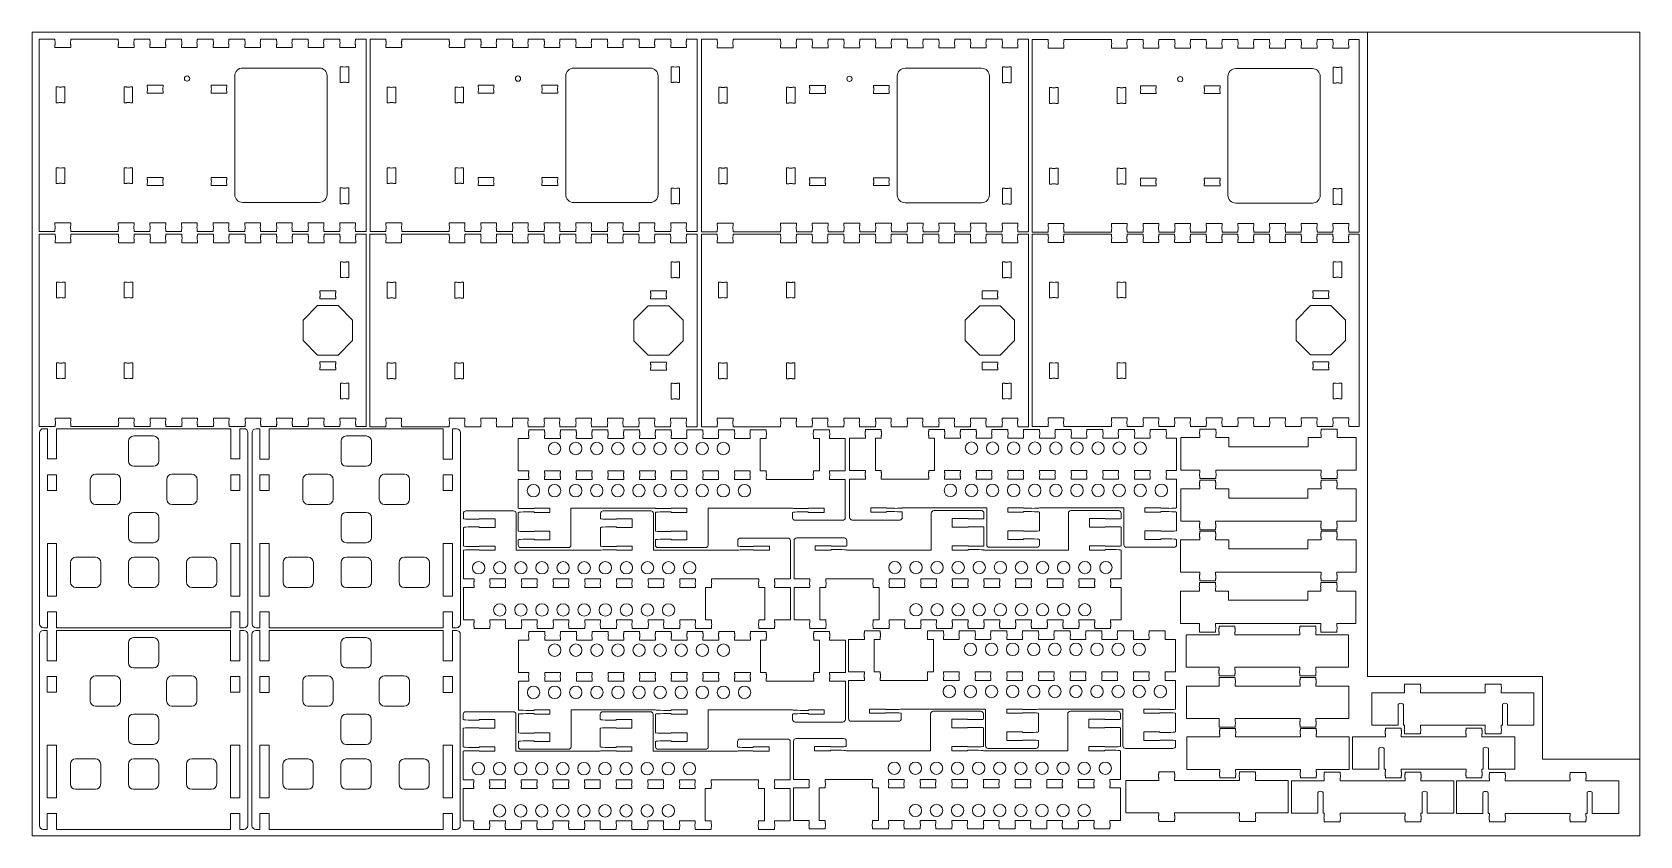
# Paper-space layout '4 Robots - Vertical WB - No MB Cover' of a CAD drawing. Header units: millimetres. Extents: x 0 to 610, y 0 to 305.
# The model-space entities are those that its viewports show. They can reach past a viewport. Long polylines and large blocks are cut down to what shows.
import ezdxf

# ---------------------------------------------------------------- set-up
doc = ezdxf.new("R2010")
doc.units = ezdxf.units.MM
doc.header["$LTSCALE"] = 12.7
doc.linetypes.add('HIDDEN', pattern=[0.15, 0.1, -0.05])
for name, color, linetype, lineweight in [('Hidden', 7, 'HIDDEN', 15), ('SKETCHED_GEOMETRY', 1, 'Continuous', 15), ('Visible', 1, 'Continuous', 13)]:
    doc.layers.add(name, color=color, linetype=linetype, lineweight=lineweight)

msp = doc.modelspace()

# ---------------------------------------------------------------- linework, layer by layer
at = {"layer": 'Hidden', "color": 5, "linetype": 'Continuous', "lineweight": 15}
for centre in [(62.3, 287.2), (187.79, 287.18), (313.47, 287.09), (438.89, 286.97)]:
    msp.add_circle(centre, 1, dxfattribs=at)
at = {"layer": 'SKETCHED_GEOMETRY'}
for p, q in [((509.95, 304.82), (509.95, 60.46)), ((509.95, 60.46), (576.23, 60.46)), ((576.23, 60.46), (576.23, 29.09)), ((576.23, 29.09), (616.84, 29.09))]:
    msp.add_line(p, q, dxfattribs=at)
at = {"layer": 'Visible'}
for p, q in [((6.2, 302.2), (6.2, 229.2)), ((6.2, 302.2), (12.2, 302.2)), ((12.2, 301.45), (12.2, 302.2)), ((12.2, 298.95), (12.2, 299.95)), ((18.2, 298.95), (12.2, 298.95)), ((18.2, 301.45), (18.2, 302.2)), ((18.2, 302.2), (36.2, 302.2)), ((18.2, 298.95), (18.2, 299.95)), ((36.2, 301.45), (36.2, 302.2)), ((36.2, 298.95), (36.2, 299.95)), ((42.2, 298.95), (36.2, 298.95)), ((42.2, 301.45), (42.2, 302.2)), ((42.2, 302.2), (48.2, 302.2)), ((42.2, 298.95), (42.2, 299.95)), ((48.2, 301.45), (48.2, 302.2)), ((48.2, 298.95), (48.2, 299.95)), ((54.2, 298.95), (48.2, 298.95)), ((54.2, 301.45), (54.2, 302.2)), ((54.2, 302.2), (60.2, 302.2)), ((54.2, 298.95), (54.2, 299.95)), ((60.2, 301.45), (60.2, 302.2)), ((60.2, 298.95), (60.2, 299.95)), ((66.2, 298.95), (60.2, 298.95)), ((66.2, 301.45), (66.2, 302.2)), ((66.2, 302.2), (72.2, 302.2)), ((66.2, 298.95), (66.2, 299.95)), ((72.2, 301.45), (72.2, 302.2)), ((72.2, 298.95), (72.2, 299.95)), ((78.2, 298.95), (72.2, 298.95)), ((78.2, 301.45), (78.2, 302.2)), ((78.2, 302.2), (84.2, 302.2)), ((78.2, 298.95), (78.2, 299.95)), ((84.2, 301.45), (84.2, 302.2)), ((84.2, 298.95), (84.2, 299.95)), ((90.2, 298.95), (84.2, 298.95)), ((90.2, 301.45), (90.2, 302.2)), ((90.2, 302.2), (96.2, 302.2)), ((90.2, 298.95), (90.2, 299.95)), ((96.2, 301.45), (96.2, 302.2)), ((96.2, 298.95), (96.2, 299.95)), ((102.2, 298.95), (96.2, 298.95)), ((102.2, 301.45), (102.2, 302.2)), ((102.2, 302.2), (108.2, 302.2)), ((102.2, 298.95), (102.2, 299.95)), ((108.2, 301.45), (108.2, 302.2)), ((108.2, 298.95), (108.2, 299.95)), ((114.2, 298.95), (108.2, 298.95)), ((114.2, 301.45), (114.2, 302.2)), ((114.2, 302.2), (120.2, 302.2)), ((114.2, 298.95), (114.2, 299.95)), ((120.2, 301.45), (120.2, 302.2)), ((120.2, 298.95), (120.2, 299.95)), ((126.2, 298.95), (120.2, 298.95)), ((126.2, 301.45), (126.2, 302.2)), ((126.2, 302.2), (130.2, 302.2)), ((126.2, 298.95), (126.2, 299.95)), ((130.2, 229.2), (130.2, 302.2)), ((131.69, 302.18), (131.69, 229.18)), ((131.69, 302.18), (137.69, 302.18)), ((137.69, 301.43), (137.69, 302.18)), ((137.69, 298.93), (137.69, 299.93)), ((143.69, 298.93), (137.69, 298.93)), ((143.69, 301.43), (143.69, 302.18)), ((143.69, 302.18), (161.69, 302.18)), ((143.69, 298.93), (143.69, 299.93)), ((161.69, 301.43), (161.69, 302.18)), ((161.69, 298.93), (161.69, 299.93)), ((167.69, 298.93), (161.69, 298.93)), ((167.69, 301.43), (167.69, 302.18)), ((167.69, 302.18), (173.69, 302.18)), ((167.69, 298.93), (167.69, 299.93)), ((173.69, 301.43), (173.69, 302.18)), ((173.69, 298.93), (173.69, 299.93)), ((179.69, 298.93), (173.69, 298.93)), ((179.69, 301.43), (179.69, 302.18)), ((179.69, 302.18), (185.69, 302.18)), ((179.69, 298.93), (179.69, 299.93)), ((185.69, 301.43), (185.69, 302.18)), ((185.69, 298.93), (185.69, 299.93)), ((191.69, 298.93), (185.69, 298.93)), ((191.69, 301.43), (191.69, 302.18)), ((191.69, 302.18), (197.69, 302.18)), ((191.69, 298.93), (191.69, 299.93)), ((197.69, 301.43), (197.69, 302.18)), ((197.69, 298.93), (197.69, 299.93)), ((203.69, 298.93), (197.69, 298.93)), ((203.69, 301.43), (203.69, 302.18)), ((203.69, 302.18), (209.69, 302.18)), ((203.69, 298.93), (203.69, 299.93)), ((209.69, 301.43), (209.69, 302.18)), ((209.69, 298.93), (209.69, 299.93)), ((215.69, 298.93), (209.69, 298.93)), ((215.69, 301.43), (215.69, 302.18)), ((215.69, 302.18), (221.69, 302.18)), ((215.69, 298.93), (215.69, 299.93)), ((221.69, 301.43), (221.69, 302.18)), ((221.69, 298.93), (221.69, 299.93)), ((227.69, 298.93), (221.69, 298.93)), ((227.69, 301.43), (227.69, 302.18)), ((227.69, 302.18), (233.69, 302.18)), ((227.69, 298.93), (227.69, 299.93)), ((233.69, 301.43), (233.69, 302.18)), ((233.69, 298.93), (233.69, 299.93)), ((239.69, 298.93), (233.69, 298.93)), ((239.69, 301.43), (239.69, 302.18)), ((239.69, 302.18), (245.69, 302.18)), ((239.69, 298.93), (239.69, 299.93)), ((245.69, 301.43), (245.69, 302.18)), ((245.69, 298.93), (245.69, 299.93)), ((251.69, 298.93), (245.69, 298.93)), ((251.69, 301.43), (251.69, 302.18)), ((251.69, 302.18), (255.69, 302.18)), ((251.69, 298.93), (251.69, 299.93)), ((255.69, 229.18), (255.69, 302.18)), ((257.37, 302.09), (257.37, 229.09)), ((257.37, 302.09), (263.37, 302.09)), ((263.37, 301.34), (263.37, 302.09)), ((263.37, 298.84), (263.37, 299.84)), ((269.37, 298.84), (263.37, 298.84)), ((269.37, 301.34), (269.37, 302.09)), ((269.37, 302.09), (287.37, 302.09)), ((269.37, 298.84), (269.37, 299.84)), ((287.37, 301.34), (287.37, 302.09)), ((287.37, 298.84), (287.37, 299.84)), ((293.37, 298.84), (287.37, 298.84)), ((293.37, 301.34), (293.37, 302.09)), ((293.37, 302.09), (299.37, 302.09)), ((293.37, 298.84), (293.37, 299.84)), ((299.37, 301.34), (299.37, 302.09)), ((299.37, 298.84), (299.37, 299.84)), ((305.37, 298.84), (299.37, 298.84)), ((305.37, 301.34), (305.37, 302.09)), ((305.37, 302.09), (311.37, 302.09)), ((305.37, 298.84), (305.37, 299.84)), ((311.37, 301.34), (311.37, 302.09)), ((311.37, 298.84), (311.37, 299.84)), ((317.37, 298.84), (311.37, 298.84)), ((317.37, 301.34), (317.37, 302.09)), ((317.37, 302.09), (323.37, 302.09)), ((317.37, 298.84), (317.37, 299.84)), ((323.37, 301.34), (323.37, 302.09)), ((323.37, 298.84), (323.37, 299.84)), ((329.37, 298.84), (323.37, 298.84)), ((329.37, 301.34), (329.37, 302.09)), ((329.37, 302.09), (335.37, 302.09)), ((329.37, 298.84), (329.37, 299.84)), ((335.37, 301.34), (335.37, 302.09)), ((335.37, 298.84), (335.37, 299.84)), ((341.37, 298.84), (335.37, 298.84)), ((341.37, 301.34), (341.37, 302.09)), ((341.37, 302.09), (347.37, 302.09)), ((341.37, 298.84), (341.37, 299.84)), ((347.37, 301.34), (347.37, 302.09)), ((347.37, 298.84), (347.37, 299.84)), ((353.37, 298.84), (347.37, 298.84)), ((353.37, 301.34), (353.37, 302.09)), ((353.37, 302.09), (359.37, 302.09)), ((353.37, 298.84), (353.37, 299.84)), ((359.37, 301.34), (359.37, 302.09)), ((359.37, 298.84), (359.37, 299.84)), ((365.37, 298.84), (359.37, 298.84)), ((365.37, 301.34), (365.37, 302.09)), ((365.37, 302.09), (371.37, 302.09)), ((365.37, 298.84), (365.37, 299.84)), ((371.37, 301.34), (371.37, 302.09)), ((371.37, 298.84), (371.37, 299.84)), ((377.37, 298.84), (371.37, 298.84)), ((377.37, 301.34), (377.37, 302.09)), ((377.37, 302.09), (381.37, 302.09)), ((377.37, 298.84), (377.37, 299.84)), ((381.37, 229.09), (381.37, 302.09)), ((382.79, 301.97), (382.79, 228.97)), ((382.79, 301.97), (388.79, 301.97)), ((388.79, 301.22), (388.79, 301.97)), ((388.79, 298.72), (388.79, 299.72)), ((394.79, 298.72), (388.79, 298.72)), ((394.79, 301.22), (394.79, 301.97)), ((394.79, 301.97), (412.79, 301.97)), ((394.79, 298.72), (394.79, 299.72)), ((412.79, 301.22), (412.79, 301.97)), ((412.79, 298.72), (412.79, 299.72)), ((418.79, 298.72), (412.79, 298.72)), ((418.79, 301.22), (418.79, 301.97)), ((418.79, 301.97), (424.79, 301.97)), ((418.79, 298.72), (418.79, 299.72)), ((424.79, 301.22), (424.79, 301.97)), ((424.79, 298.72), (424.79, 299.72)), ((430.79, 298.72), (424.79, 298.72)), ((430.79, 301.22), (430.79, 301.97)), ((430.79, 301.97), (436.79, 301.97)), ((430.79, 298.72), (430.79, 299.72)), ((436.79, 301.22), (436.79, 301.97)), ((436.79, 298.72), (436.79, 299.72)), ((442.79, 298.72), (436.79, 298.72)), ((442.79, 301.22), (442.79, 301.97)), ((442.79, 301.97), (448.79, 301.97)), ((442.79, 298.72), (442.79, 299.72)), ((448.79, 301.22), (448.79, 301.97)), ((448.79, 298.72), (448.79, 299.72)), ((454.79, 298.72), (448.79, 298.72)), ((454.79, 301.22), (454.79, 301.97)), ((454.79, 301.97), (460.79, 301.97)), ((454.79, 298.72), (454.79, 299.72)), ((460.79, 301.22), (460.79, 301.97)), ((460.79, 298.72), (460.79, 299.72)), ((466.79, 298.72), (460.79, 298.72)), ((466.79, 301.22), (466.79, 301.97)), ((466.79, 301.97), (472.79, 301.97)), ((466.79, 298.72), (466.79, 299.72)), ((472.79, 301.22), (472.79, 301.97)), ((472.79, 298.72), (472.79, 299.72)), ((478.79, 298.72), (472.79, 298.72)), ((478.79, 301.22), (478.79, 301.97)), ((478.79, 301.97), (484.79, 301.97)), ((478.79, 298.72), (478.79, 299.72)), ((484.79, 301.22), (484.79, 301.97)), ((484.79, 298.72), (484.79, 299.72)), ((490.79, 298.72), (484.79, 298.72)), ((490.79, 301.22), (490.79, 301.97)), ((490.79, 301.97), (496.79, 301.97)), ((490.79, 298.72), (490.79, 299.72)), ((496.79, 301.22), (496.79, 301.97)), ((496.79, 298.72), (496.79, 299.72)), ((502.79, 298.72), (496.79, 298.72)), ((502.79, 301.22), (502.79, 301.97)), ((502.79, 301.97), (506.79, 301.97)), ((502.79, 298.72), (502.79, 299.72)), ((506.79, 228.97), (506.79, 301.97)), ((80.4, 288.2), (80.4, 243.2)), ((83.4, 291.2), (112.4, 291.2)), ((115.4, 288.2), (115.4, 243.2)), ((120.35, 285.7), (120.35, 291.7)), ((120.35, 291.7), (121.22, 291.7)), ((122.72, 291.7), (123.6, 291.7)), ((123.6, 285.7), (123.6, 291.7)), ((205.89, 288.18), (205.89, 243.18)), ((208.89, 291.18), (237.89, 291.18)), ((240.89, 288.18), (240.89, 243.18)), ((245.84, 285.68), (245.84, 291.68)), ((245.84, 291.68), (246.71, 291.68)), ((248.21, 291.68), (249.09, 291.68)), ((249.09, 285.68), (249.09, 291.68)), ((331.57, 288.09), (331.57, 243.09)), ((334.57, 291.09), (363.57, 291.09)), ((366.57, 288.09), (366.57, 243.09)), ((371.52, 285.59), (371.52, 291.59)), ((371.52, 291.59), (372.39, 291.59)), ((373.89, 291.59), (374.77, 291.59)), ((374.77, 285.59), (374.77, 291.59)), ((456.99, 287.97), (456.99, 242.97)), ((459.99, 290.97), (488.99, 290.97)), ((491.99, 287.97), (491.99, 242.97)), ((496.94, 285.47), (496.94, 291.47)), ((496.94, 291.47), (497.81, 291.47)), ((499.31, 291.47), (500.19, 291.47)), ((500.19, 285.47), (500.19, 291.47)), ((12.73, 284), (12.73, 278)), ((12.73, 284), (13.6, 284)), ((15.1, 284), (15.98, 284)), ((15.98, 284), (15.98, 278)), ((38.43, 284), (38.43, 278)), ((39.3, 284), (38.43, 284)), ((41.68, 284), (40.8, 284)), ((41.68, 284), (41.68, 278)), ((47.2, 284.7), (53.2, 284.7)), ((47.2, 284.7), (47.2, 283.95)), ((47.2, 282.45), (47.2, 281.7)), ((47.2, 281.7), (53.2, 281.7)), ((53.2, 284.7), (53.2, 283.95)), ((53.2, 282.45), (53.2, 281.7)), ((77.4, 284.7), (71.4, 284.7)), ((71.4, 284.7), (71.4, 283.95)), ((71.4, 282.45), (71.4, 281.7)), ((77.4, 281.7), (71.4, 281.7)), ((77.4, 284.7), (77.4, 283.95)), ((77.4, 282.45), (77.4, 281.7)), ((120.35, 285.7), (121.22, 285.7)), ((122.72, 285.7), (123.6, 285.7)), ((138.21, 283.98), (138.21, 277.98)), ((138.21, 283.98), (139.09, 283.98)), ((140.59, 283.98), (141.46, 283.98)), ((141.46, 283.98), (141.46, 277.98)), ((163.91, 283.98), (163.91, 277.98)), ((164.79, 283.98), (163.91, 283.98)), ((167.16, 283.98), (166.29, 283.98)), ((167.16, 283.98), (167.16, 277.98)), ((172.69, 284.68), (178.69, 284.68)), ((172.69, 284.68), (172.69, 283.93)), ((172.69, 282.43), (172.69, 281.68)), ((172.69, 281.68), (178.69, 281.68)), ((178.69, 284.68), (178.69, 283.93)), ((178.69, 282.43), (178.69, 281.68)), ((202.89, 284.68), (196.89, 284.68)), ((196.89, 284.68), (196.89, 283.93)), ((196.89, 282.43), (196.89, 281.68)), ((202.89, 281.68), (196.89, 281.68)), ((202.89, 284.68), (202.89, 283.93)), ((202.89, 282.43), (202.89, 281.68)), ((245.84, 285.68), (246.71, 285.68)), ((248.21, 285.68), (249.09, 285.68)), ((263.89, 283.89), (263.89, 277.89)), ((263.89, 283.89), (264.77, 283.89)), ((266.27, 283.89), (267.14, 283.89)), ((267.14, 283.89), (267.14, 277.89)), ((289.59, 283.89), (289.59, 277.89)), ((290.47, 283.89), (289.59, 283.89)), ((292.84, 283.89), (291.97, 283.89)), ((292.84, 283.89), (292.84, 277.89)), ((298.37, 284.59), (304.37, 284.59)), ((298.37, 284.59), (298.37, 283.84)), ((298.37, 282.34), (298.37, 281.59)), ((298.37, 281.59), (304.37, 281.59)), ((304.37, 284.59), (304.37, 283.84)), ((304.37, 282.34), (304.37, 281.59)), ((328.57, 284.59), (322.57, 284.59)), ((322.57, 284.59), (322.57, 283.84)), ((322.57, 282.34), (322.57, 281.59)), ((328.57, 281.59), (322.57, 281.59)), ((328.57, 284.59), (328.57, 283.84)), ((328.57, 282.34), (328.57, 281.59)), ((371.52, 285.59), (372.39, 285.59)), ((373.89, 285.59), (374.77, 285.59)), ((389.31, 283.77), (389.31, 277.77)), ((389.31, 283.77), (390.19, 283.77)), ((391.69, 283.77), (392.56, 283.77)), ((392.56, 283.77), (392.56, 277.77)), ((415.01, 283.77), (415.01, 277.77)), ((415.89, 283.77), (415.01, 283.77)), ((418.26, 283.77), (417.39, 283.77)), ((418.26, 283.77), (418.26, 277.77)), ((423.79, 284.47), (429.79, 284.47)), ((423.79, 284.47), (423.79, 283.72)), ((423.79, 282.22), (423.79, 281.47)), ((423.79, 281.47), (429.79, 281.47)), ((429.79, 284.47), (429.79, 283.72)), ((429.79, 282.22), (429.79, 281.47)), ((453.99, 284.47), (447.99, 284.47)), ((447.99, 284.47), (447.99, 283.72)), ((447.99, 282.22), (447.99, 281.47)), ((453.99, 281.47), (447.99, 281.47)), ((453.99, 284.47), (453.99, 283.72)), ((453.99, 282.22), (453.99, 281.47)), ((496.94, 285.47), (497.81, 285.47)), ((499.31, 285.47), (500.19, 285.47)), ((12.73, 278), (13.6, 278)), ((15.1, 278), (15.98, 278)), ((39.3, 278), (38.43, 278)), ((41.68, 278), (40.8, 278)), ((138.21, 277.98), (139.09, 277.98)), ((140.59, 277.98), (141.46, 277.98)), ((164.79, 277.98), (163.91, 277.98)), ((167.16, 277.98), (166.29, 277.98)), ((263.89, 277.89), (264.77, 277.89)), ((266.27, 277.89), (267.14, 277.89)), ((290.47, 277.89), (289.59, 277.89)), ((292.84, 277.89), (291.97, 277.89)), ((389.31, 277.77), (390.19, 277.77)), ((391.69, 277.77), (392.56, 277.77)), ((415.89, 277.77), (415.01, 277.77)), ((418.26, 277.77), (417.39, 277.77)), ((12.73, 253.4), (13.6, 253.4)), ((12.73, 247.4), (12.73, 253.4)), ((15.1, 253.4), (15.98, 253.4)), ((15.98, 247.4), (15.98, 253.4)), ((38.43, 247.4), (38.43, 253.4)), ((39.3, 253.4), (38.43, 253.4)), ((41.68, 253.4), (40.8, 253.4)), ((41.68, 247.4), (41.68, 253.4)), ((138.21, 253.38), (139.09, 253.38)), ((138.21, 247.38), (138.21, 253.38)), ((140.59, 253.38), (141.46, 253.38)), ((141.46, 247.38), (141.46, 253.38)), ((163.91, 247.38), (163.91, 253.38)), ((164.79, 253.38), (163.91, 253.38)), ((167.16, 253.38), (166.29, 253.38)), ((167.16, 247.38), (167.16, 253.38)), ((263.89, 253.29), (264.77, 253.29)), ((263.89, 247.29), (263.89, 253.29)), ((266.27, 253.29), (267.14, 253.29)), ((267.14, 247.29), (267.14, 253.29)), ((289.59, 247.29), (289.59, 253.29)), ((290.47, 253.29), (289.59, 253.29)), ((292.84, 253.29), (291.97, 253.29)), ((292.84, 247.29), (292.84, 253.29)), ((389.31, 253.17), (390.19, 253.17)), ((389.31, 247.17), (389.31, 253.17)), ((391.69, 253.17), (392.56, 253.17)), ((392.56, 247.17), (392.56, 253.17)), ((415.01, 247.17), (415.01, 253.17)), ((415.89, 253.17), (415.01, 253.17)), ((418.26, 253.17), (417.39, 253.17)), ((418.26, 247.17), (418.26, 253.17)), ((12.73, 247.4), (13.6, 247.4)), ((15.1, 247.4), (15.98, 247.4)), ((39.3, 247.4), (38.43, 247.4)), ((41.68, 247.4), (40.8, 247.4)), ((47.2, 249.7), (53.2, 249.7)), ((47.2, 248.95), (47.2, 249.7)), ((47.2, 246.7), (47.2, 247.45)), ((47.2, 246.7), (53.2, 246.7)), ((53.2, 248.95), (53.2, 249.7)), ((53.2, 246.7), (53.2, 247.45)), ((77.4, 249.7), (71.4, 249.7)), ((71.4, 248.95), (71.4, 249.7)), ((71.4, 246.7), (71.4, 247.45)), ((77.4, 246.7), (71.4, 246.7)), ((77.4, 248.95), (77.4, 249.7)), ((77.4, 246.7), (77.4, 247.45)), ((120.35, 245.7), (120.35, 239.7)), ((120.35, 245.7), (121.22, 245.7)), ((122.72, 245.7), (123.6, 245.7)), ((123.6, 245.7), (123.6, 239.7)), ((138.21, 247.38), (139.09, 247.38)), ((140.59, 247.38), (141.46, 247.38)), ((164.79, 247.38), (163.91, 247.38)), ((167.16, 247.38), (166.29, 247.38)), ((172.69, 249.68), (178.69, 249.68)), ((172.69, 248.93), (172.69, 249.68)), ((172.69, 246.68), (172.69, 247.43)), ((172.69, 246.68), (178.69, 246.68)), ((178.69, 248.93), (178.69, 249.68)), ((178.69, 246.68), (178.69, 247.43)), ((202.89, 249.68), (196.89, 249.68)), ((196.89, 248.93), (196.89, 249.68)), ((196.89, 246.68), (196.89, 247.43)), ((202.89, 246.68), (196.89, 246.68)), ((202.89, 248.93), (202.89, 249.68)), ((202.89, 246.68), (202.89, 247.43)), ((245.84, 245.68), (245.84, 239.68)), ((245.84, 245.68), (246.71, 245.68)), ((248.21, 245.68), (249.09, 245.68)), ((249.09, 245.68), (249.09, 239.68)), ((263.89, 247.29), (264.77, 247.29)), ((266.27, 247.29), (267.14, 247.29)), ((290.47, 247.29), (289.59, 247.29)), ((292.84, 247.29), (291.97, 247.29)), ((298.37, 249.59), (304.37, 249.59)), ((298.37, 248.84), (298.37, 249.59)), ((298.37, 246.59), (298.37, 247.34)), ((298.37, 246.59), (304.37, 246.59)), ((304.37, 248.84), (304.37, 249.59)), ((304.37, 246.59), (304.37, 247.34)), ((328.57, 249.59), (322.57, 249.59)), ((322.57, 248.84), (322.57, 249.59)), ((322.57, 246.59), (322.57, 247.34)), ((328.57, 246.59), (322.57, 246.59)), ((328.57, 248.84), (328.57, 249.59)), ((328.57, 246.59), (328.57, 247.34)), ((371.52, 245.59), (371.52, 239.59)), ((371.52, 245.59), (372.39, 245.59)), ((373.89, 245.59), (374.77, 245.59)), ((374.77, 245.59), (374.77, 239.59)), ((389.31, 247.17), (390.19, 247.17)), ((391.69, 247.17), (392.56, 247.17)), ((415.89, 247.17), (415.01, 247.17)), ((418.26, 247.17), (417.39, 247.17)), ((423.79, 249.47), (429.79, 249.47)), ((423.79, 248.72), (423.79, 249.47)), ((423.79, 246.47), (423.79, 247.22)), ((423.79, 246.47), (429.79, 246.47)), ((429.79, 248.72), (429.79, 249.47)), ((429.79, 246.47), (429.79, 247.22)), ((453.99, 249.47), (447.99, 249.47)), ((447.99, 248.72), (447.99, 249.47)), ((447.99, 246.47), (447.99, 247.22)), ((453.99, 246.47), (447.99, 246.47)), ((453.99, 248.72), (453.99, 249.47)), ((453.99, 246.47), (453.99, 247.22)), ((496.94, 245.47), (496.94, 239.47)), ((496.94, 245.47), (497.81, 245.47)), ((499.31, 245.47), (500.19, 245.47)), ((500.19, 245.47), (500.19, 239.47)), ((83.4, 240.2), (112.4, 240.2)), ((120.35, 239.7), (121.22, 239.7)), ((122.72, 239.7), (123.6, 239.7)), ((208.89, 240.18), (237.89, 240.18)), ((245.84, 239.68), (246.71, 239.68)), ((248.21, 239.68), (249.09, 239.68)), ((334.57, 240.09), (363.57, 240.09)), ((371.52, 239.59), (372.39, 239.59)), ((373.89, 239.59), (374.77, 239.59)), ((459.99, 239.97), (488.99, 239.97)), ((496.94, 239.47), (497.81, 239.47)), ((499.31, 239.47), (500.19, 239.47)), ((18.2, 232.45), (12.2, 232.45)), ((12.2, 232.45), (12.2, 231.45)), ((18.2, 232.45), (18.2, 231.45)), ((42.2, 232.45), (36.2, 232.45)), ((36.2, 232.45), (36.2, 231.45)), ((42.2, 232.45), (42.2, 231.45)), ((54.2, 232.45), (48.2, 232.45)), ((48.2, 232.45), (48.2, 231.45)), ((54.2, 232.45), (54.2, 231.45)), ((66.2, 232.45), (60.2, 232.45)), ((60.2, 232.45), (60.2, 231.45)), ((66.2, 232.45), (66.2, 231.45)), ((78.2, 232.45), (72.2, 232.45)), ((72.2, 232.45), (72.2, 231.45)), ((78.2, 232.45), (78.2, 231.45)), ((90.2, 232.45), (84.2, 232.45)), ((84.2, 232.45), (84.2, 231.45)), ((90.2, 232.45), (90.2, 231.45)), ((102.2, 232.45), (96.2, 232.45)), ((96.2, 232.45), (96.2, 231.45)), ((102.2, 232.45), (102.2, 231.45)), ((114.2, 232.45), (108.2, 232.45)), ((108.2, 232.45), (108.2, 231.45)), ((114.2, 232.45), (114.2, 231.45)), ((126.2, 232.45), (120.2, 232.45)), ((120.2, 232.45), (120.2, 231.45)), ((126.2, 232.45), (126.2, 231.45)), ((143.69, 232.43), (137.69, 232.43)), ((137.69, 232.43), (137.69, 231.43)), ((143.69, 232.43), (143.69, 231.43)), ((167.69, 232.43), (161.69, 232.43)), ((161.69, 232.43), (161.69, 231.43)), ((167.69, 232.43), (167.69, 231.43)), ((179.69, 232.43), (173.69, 232.43)), ((173.69, 232.43), (173.69, 231.43)), ((179.69, 232.43), (179.69, 231.43)), ((191.69, 232.43), (185.69, 232.43)), ((185.69, 232.43), (185.69, 231.43)), ((191.69, 232.43), (191.69, 231.43)), ((203.69, 232.43), (197.69, 232.43)), ((197.69, 232.43), (197.69, 231.43)), ((203.69, 232.43), (203.69, 231.43)), ((215.69, 232.43), (209.69, 232.43)), ((209.69, 232.43), (209.69, 231.43)), ((215.69, 232.43), (215.69, 231.43)), ((227.69, 232.43), (221.69, 232.43)), ((221.69, 232.43), (221.69, 231.43)), ((227.69, 232.43), (227.69, 231.43)), ((239.69, 232.43), (233.69, 232.43)), ((233.69, 232.43), (233.69, 231.43)), ((239.69, 232.43), (239.69, 231.43)), ((251.69, 232.43), (245.69, 232.43)), ((245.69, 232.43), (245.69, 231.43)), ((251.69, 232.43), (251.69, 231.43)), ((269.37, 232.34), (263.37, 232.34)), ((263.37, 232.34), (263.37, 231.34)), ((269.37, 232.34), (269.37, 231.34)), ((293.37, 232.34), (287.37, 232.34)), ((287.37, 232.34), (287.37, 231.34)), ((293.37, 232.34), (293.37, 231.34)), ((305.37, 232.34), (299.37, 232.34)), ((299.37, 232.34), (299.37, 231.34)), ((305.37, 232.34), (305.37, 231.34)), ((317.37, 232.34), (311.37, 232.34)), ((311.37, 232.34), (311.37, 231.34)), ((317.37, 232.34), (317.37, 231.34)), ((329.37, 232.34), (323.37, 232.34)), ((323.37, 232.34), (323.37, 231.34)), ((329.37, 232.34), (329.37, 231.34)), ((341.37, 232.34), (335.37, 232.34)), ((335.37, 232.34), (335.37, 231.34)), ((341.37, 232.34), (341.37, 231.34)), ((353.37, 232.34), (347.37, 232.34)), ((347.37, 232.34), (347.37, 231.34)), ((353.37, 232.34), (353.37, 231.34)), ((365.37, 232.34), (359.37, 232.34)), ((359.37, 232.34), (359.37, 231.34)), ((365.37, 232.34), (365.37, 231.34)), ((377.37, 232.34), (371.37, 232.34)), ((371.37, 232.34), (371.37, 231.34)), ((377.37, 232.34), (377.37, 231.34)), ((394.79, 232.22), (388.79, 232.22)), ((388.79, 232.22), (388.79, 231.22)), ((394.79, 232.22), (394.79, 231.22)), ((418.79, 232.22), (412.79, 232.22)), ((412.79, 232.22), (412.79, 231.22)), ((418.79, 232.22), (418.79, 231.22)), ((430.79, 232.22), (424.79, 232.22)), ((424.79, 232.22), (424.79, 231.22)), ((430.79, 232.22), (430.79, 231.22)), ((442.79, 232.22), (436.79, 232.22)), ((436.79, 232.22), (436.79, 231.22)), ((442.79, 232.22), (442.79, 231.22)), ((454.79, 232.22), (448.79, 232.22)), ((448.79, 232.22), (448.79, 231.22)), ((454.79, 232.22), (454.79, 231.22)), ((466.79, 232.22), (460.79, 232.22)), ((460.79, 232.22), (460.79, 231.22)), ((466.79, 232.22), (466.79, 231.22)), ((478.79, 232.22), (472.79, 232.22)), ((472.79, 232.22), (472.79, 231.22)), ((478.79, 232.22), (478.79, 231.22)), ((490.79, 232.22), (484.79, 232.22)), ((484.79, 232.22), (484.79, 231.22)), ((490.79, 232.22), (490.79, 231.22)), ((502.79, 232.22), (496.79, 232.22)), ((496.79, 232.22), (496.79, 231.22)), ((502.79, 232.22), (502.79, 231.22)), ((6.2, 229.2), (12.2, 229.2)), ((6.28, 228.21), (6.28, 155.21)), ((6.28, 228.21), (12.28, 228.21)), ((12.2, 229.95), (12.2, 229.2)), ((12.28, 227.46), (12.28, 228.21)), ((12.28, 224.96), (12.28, 225.96)), ((18.2, 229.95), (18.2, 229.2)), ((18.2, 229.2), (36.2, 229.2)), ((18.28, 227.46), (18.28, 228.21)), ((18.28, 228.21), (36.28, 228.21)), ((18.28, 224.96), (18.28, 225.96)), ((36.2, 229.95), (36.2, 229.2)), ((36.28, 227.46), (36.28, 228.21)), ((36.28, 224.96), (36.28, 225.96)), ((42.2, 229.95), (42.2, 229.2)), ((42.2, 229.2), (48.2, 229.2)), ((42.28, 227.46), (42.28, 228.21)), ((42.28, 228.21), (48.28, 228.21)), ((42.28, 224.96), (42.28, 225.96)), ((48.2, 229.95), (48.2, 229.2)), ((48.28, 227.46), (48.28, 228.21)), ((48.28, 224.96), (48.28, 225.96)), ((54.2, 229.95), (54.2, 229.2)), ((54.2, 229.2), (60.2, 229.2)), ((54.28, 227.46), (54.28, 228.21)), ((54.28, 228.21), (60.28, 228.21)), ((54.28, 224.96), (54.28, 225.96)), ((60.2, 229.95), (60.2, 229.2)), ((60.28, 227.46), (60.28, 228.21)), ((60.28, 224.96), (60.28, 225.96)), ((66.2, 229.95), (66.2, 229.2)), ((66.2, 229.2), (72.2, 229.2)), ((66.28, 227.46), (66.28, 228.21)), ((66.28, 228.21), (72.28, 228.21)), ((66.28, 224.96), (66.28, 225.96)), ((72.2, 229.95), (72.2, 229.2)), ((72.28, 227.46), (72.28, 228.21)), ((72.28, 224.96), (72.28, 225.96)), ((78.2, 229.95), (78.2, 229.2)), ((78.2, 229.2), (84.2, 229.2)), ((78.28, 227.46), (78.28, 228.21)), ((78.28, 228.21), (84.28, 228.21)), ((78.28, 224.96), (78.28, 225.96)), ((84.2, 229.95), (84.2, 229.2)), ((84.28, 227.46), (84.28, 228.21)), ((84.28, 224.96), (84.28, 225.96)), ((90.2, 229.95), (90.2, 229.2)), ((90.2, 229.2), (96.2, 229.2)), ((90.28, 227.46), (90.28, 228.21)), ((90.28, 228.21), (96.28, 228.21)), ((90.28, 224.96), (90.28, 225.96)), ((96.2, 229.95), (96.2, 229.2)), ((96.28, 227.46), (96.28, 228.21)), ((96.28, 224.96), (96.28, 225.96)), ((102.2, 229.95), (102.2, 229.2)), ((102.2, 229.2), (108.2, 229.2)), ((102.28, 227.46), (102.28, 228.21)), ((102.28, 228.21), (108.28, 228.21)), ((102.28, 224.96), (102.28, 225.96)), ((108.2, 229.95), (108.2, 229.2)), ((108.28, 227.46), (108.28, 228.21)), ((108.28, 224.96), (108.28, 225.96)), ((114.2, 229.95), (114.2, 229.2)), ((114.2, 229.2), (120.2, 229.2)), ((114.28, 227.46), (114.28, 228.21)), ((114.28, 228.21), (120.28, 228.21)), ((114.28, 224.96), (114.28, 225.96)), ((120.2, 229.95), (120.2, 229.2)), ((120.28, 227.46), (120.28, 228.21)), ((120.28, 224.96), (120.28, 225.96)), ((126.2, 229.95), (126.2, 229.2)), ((126.2, 229.2), (130.2, 229.2)), ((126.28, 227.46), (126.28, 228.21)), ((126.28, 228.21), (130.28, 228.21)), ((126.28, 224.96), (126.28, 225.96)), ((130.28, 155.21), (130.28, 228.21)), ((131.67, 228.15), (131.67, 155.15)), ((131.67, 228.15), (137.67, 228.15)), ((131.69, 229.18), (137.69, 229.18)), ((137.67, 227.4), (137.67, 228.15)), ((137.67, 224.9), (137.67, 225.9)), ((137.69, 229.93), (137.69, 229.18)), ((143.67, 227.4), (143.67, 228.15)), ((143.67, 228.15), (161.67, 228.15)), ((143.67, 224.9), (143.67, 225.9)), ((143.69, 229.93), (143.69, 229.18)), ((143.69, 229.18), (161.69, 229.18)), ((161.67, 227.4), (161.67, 228.15)), ((161.67, 224.9), (161.67, 225.9)), ((161.69, 229.93), (161.69, 229.18)), ((167.67, 227.4), (167.67, 228.15)), ((167.67, 228.15), (173.67, 228.15)), ((167.67, 224.9), (167.67, 225.9)), ((167.69, 229.93), (167.69, 229.18)), ((167.69, 229.18), (173.69, 229.18)), ((173.67, 227.4), (173.67, 228.15)), ((173.67, 224.9), (173.67, 225.9)), ((173.69, 229.93), (173.69, 229.18)), ((179.67, 227.4), (179.67, 228.15)), ((179.67, 228.15), (185.67, 228.15)), ((179.67, 224.9), (179.67, 225.9)), ((179.69, 229.93), (179.69, 229.18)), ((179.69, 229.18), (185.69, 229.18)), ((185.67, 227.4), (185.67, 228.15)), ((185.67, 224.9), (185.67, 225.9)), ((185.69, 229.93), (185.69, 229.18)), ((191.67, 227.4), (191.67, 228.15)), ((191.67, 228.15), (197.67, 228.15)), ((191.67, 224.9), (191.67, 225.9)), ((191.69, 229.93), (191.69, 229.18)), ((191.69, 229.18), (197.69, 229.18)), ((197.67, 227.4), (197.67, 228.15)), ((197.67, 224.9), (197.67, 225.9)), ((197.69, 229.93), (197.69, 229.18)), ((203.67, 227.4), (203.67, 228.15)), ((203.67, 228.15), (209.67, 228.15)), ((203.67, 224.9), (203.67, 225.9)), ((203.69, 229.93), (203.69, 229.18)), ((203.69, 229.18), (209.69, 229.18)), ((209.67, 227.4), (209.67, 228.15)), ((209.67, 224.9), (209.67, 225.9)), ((209.69, 229.93), (209.69, 229.18)), ((215.67, 227.4), (215.67, 228.15)), ((215.67, 228.15), (221.67, 228.15)), ((215.67, 224.9), (215.67, 225.9)), ((215.69, 229.93), (215.69, 229.18)), ((215.69, 229.18), (221.69, 229.18)), ((221.67, 227.4), (221.67, 228.15)), ((221.67, 224.9), (221.67, 225.9)), ((221.69, 229.93), (221.69, 229.18)), ((227.67, 227.4), (227.67, 228.15)), ((227.67, 228.15), (233.67, 228.15)), ((227.67, 224.9), (227.67, 225.9)), ((227.69, 229.93), (227.69, 229.18)), ((227.69, 229.18), (233.69, 229.18)), ((233.67, 227.4), (233.67, 228.15)), ((233.67, 224.9), (233.67, 225.9)), ((233.69, 229.93), (233.69, 229.18)), ((239.67, 227.4), (239.67, 228.15)), ((239.67, 228.15), (245.67, 228.15)), ((239.67, 224.9), (239.67, 225.9)), ((239.69, 229.93), (239.69, 229.18)), ((239.69, 229.18), (245.69, 229.18)), ((245.67, 227.4), (245.67, 228.15)), ((245.67, 224.9), (245.67, 225.9)), ((245.69, 229.93), (245.69, 229.18)), ((251.67, 227.4), (251.67, 228.15)), ((251.67, 228.15), (255.67, 228.15)), ((251.67, 224.9), (251.67, 225.9)), ((251.69, 229.93), (251.69, 229.18)), ((251.69, 229.18), (255.69, 229.18)), ((255.67, 155.15), (255.67, 228.15)), ((257.33, 228.18), (257.33, 155.18)), ((257.33, 228.18), (263.33, 228.18)), ((257.37, 229.09), (263.37, 229.09)), ((263.33, 227.43), (263.33, 228.18)), ((263.33, 224.93), (263.33, 225.93)), ((263.37, 229.84), (263.37, 229.09)), ((269.33, 227.43), (269.33, 228.18)), ((269.33, 228.18), (287.33, 228.18)), ((269.33, 224.93), (269.33, 225.93)), ((269.37, 229.84), (269.37, 229.09)), ((269.37, 229.09), (287.37, 229.09)), ((287.33, 227.43), (287.33, 228.18)), ((287.33, 224.93), (287.33, 225.93)), ((287.37, 229.84), (287.37, 229.09)), ((293.33, 227.43), (293.33, 228.18)), ((293.33, 228.18), (299.33, 228.18)), ((293.33, 224.93), (293.33, 225.93)), ((293.37, 229.84), (293.37, 229.09)), ((293.37, 229.09), (299.37, 229.09)), ((299.33, 227.43), (299.33, 228.18)), ((299.33, 224.93), (299.33, 225.93)), ((299.37, 229.84), (299.37, 229.09)), ((305.33, 227.43), (305.33, 228.18)), ((305.33, 228.18), (311.33, 228.18)), ((305.33, 224.93), (305.33, 225.93)), ((305.37, 229.84), (305.37, 229.09)), ((305.37, 229.09), (311.37, 229.09)), ((311.33, 227.43), (311.33, 228.18)), ((311.33, 224.93), (311.33, 225.93)), ((311.37, 229.84), (311.37, 229.09)), ((317.33, 227.43), (317.33, 228.18)), ((317.33, 228.18), (323.33, 228.18)), ((317.33, 224.93), (317.33, 225.93)), ((317.37, 229.84), (317.37, 229.09)), ((317.37, 229.09), (323.37, 229.09)), ((323.33, 227.43), (323.33, 228.18)), ((323.33, 224.93), (323.33, 225.93)), ((323.37, 229.84), (323.37, 229.09)), ((329.33, 227.43), (329.33, 228.18)), ((329.33, 228.18), (335.33, 228.18)), ((329.33, 224.93), (329.33, 225.93)), ((329.37, 229.84), (329.37, 229.09)), ((329.37, 229.09), (335.37, 229.09)), ((335.33, 227.43), (335.33, 228.18)), ((335.33, 224.93), (335.33, 225.93)), ((335.37, 229.84), (335.37, 229.09)), ((341.33, 227.43), (341.33, 228.18)), ((341.33, 228.18), (347.33, 228.18)), ((341.33, 224.93), (341.33, 225.93)), ((341.37, 229.84), (341.37, 229.09)), ((341.37, 229.09), (347.37, 229.09)), ((347.33, 227.43), (347.33, 228.18)), ((347.33, 224.93), (347.33, 225.93)), ((347.37, 229.84), (347.37, 229.09)), ((353.33, 227.43), (353.33, 228.18)), ((353.33, 228.18), (359.33, 228.18)), ((353.33, 224.93), (353.33, 225.93)), ((353.37, 229.84), (353.37, 229.09)), ((353.37, 229.09), (359.37, 229.09)), ((359.33, 227.43), (359.33, 228.18)), ((359.33, 224.93), (359.33, 225.93)), ((359.37, 229.84), (359.37, 229.09)), ((365.33, 227.43), (365.33, 228.18)), ((365.33, 228.18), (371.33, 228.18)), ((365.33, 224.93), (365.33, 225.93)), ((365.37, 229.84), (365.37, 229.09)), ((365.37, 229.09), (371.37, 229.09)), ((371.33, 227.43), (371.33, 228.18)), ((371.33, 224.93), (371.33, 225.93)), ((371.37, 229.84), (371.37, 229.09)), ((377.33, 227.43), (377.33, 228.18)), ((377.33, 228.18), (381.33, 228.18)), ((377.33, 224.93), (377.33, 225.93)), ((377.37, 229.84), (377.37, 229.09)), ((377.37, 229.09), (381.37, 229.09)), ((381.33, 155.18), (381.33, 228.18)), ((382.78, 228.24), (382.78, 155.24)), ((382.78, 228.24), (388.78, 228.24)), ((382.79, 228.97), (388.79, 228.97)), ((388.78, 227.49), (388.78, 228.24)), ((388.78, 224.99), (388.78, 225.99)), ((388.79, 229.72), (388.79, 228.97)), ((394.78, 227.49), (394.78, 228.24)), ((394.78, 228.24), (412.78, 228.24)), ((394.78, 224.99), (394.78, 225.99)), ((394.79, 229.72), (394.79, 228.97)), ((394.79, 228.97), (412.79, 228.97)), ((412.78, 227.49), (412.78, 228.24)), ((412.78, 224.99), (412.78, 225.99)), ((412.79, 229.72), (412.79, 228.97)), ((418.78, 227.49), (418.78, 228.24)), ((418.78, 228.24), (424.78, 228.24)), ((418.78, 224.99), (418.78, 225.99)), ((418.79, 229.72), (418.79, 228.97)), ((418.79, 228.97), (424.79, 228.97)), ((424.78, 227.49), (424.78, 228.24)), ((424.78, 224.99), (424.78, 225.99)), ((424.79, 229.72), (424.79, 228.97)), ((430.78, 227.49), (430.78, 228.24)), ((430.78, 228.24), (436.78, 228.24)), ((430.78, 224.99), (430.78, 225.99)), ((430.79, 229.72), (430.79, 228.97)), ((430.79, 228.97), (436.79, 228.97)), ((436.78, 227.49), (436.78, 228.24)), ((436.78, 224.99), (436.78, 225.99)), ((436.79, 229.72), (436.79, 228.97)), ((442.78, 227.49), (442.78, 228.24)), ((442.78, 228.24), (448.78, 228.24)), ((442.78, 224.99), (442.78, 225.99)), ((442.79, 229.72), (442.79, 228.97)), ((442.79, 228.97), (448.79, 228.97)), ((448.78, 227.49), (448.78, 228.24)), ((448.78, 224.99), (448.78, 225.99)), ((448.79, 229.72), (448.79, 228.97)), ((454.78, 227.49), (454.78, 228.24)), ((454.78, 228.24), (460.78, 228.24)), ((454.78, 224.99), (454.78, 225.99)), ((454.79, 229.72), (454.79, 228.97)), ((454.79, 228.97), (460.79, 228.97)), ((460.78, 227.49), (460.78, 228.24)), ((460.78, 224.99), (460.78, 225.99)), ((460.79, 229.72), (460.79, 228.97)), ((466.78, 227.49), (466.78, 228.24)), ((466.78, 228.24), (472.78, 228.24)), ((466.78, 224.99), (466.78, 225.99)), ((466.79, 229.72), (466.79, 228.97)), ((466.79, 228.97), (472.79, 228.97)), ((472.78, 227.49), (472.78, 228.24)), ((472.78, 224.99), (472.78, 225.99)), ((472.79, 229.72), (472.79, 228.97)), ((478.78, 227.49), (478.78, 228.24)), ((478.78, 228.24), (484.78, 228.24)), ((478.78, 224.99), (478.78, 225.99)), ((478.79, 229.72), (478.79, 228.97)), ((478.79, 228.97), (484.79, 228.97)), ((484.78, 227.49), (484.78, 228.24)), ((484.78, 224.99), (484.78, 225.99)), ((484.79, 229.72), (484.79, 228.97)), ((490.78, 227.49), (490.78, 228.24)), ((490.78, 228.24), (496.78, 228.24)), ((490.78, 224.99), (490.78, 225.99)), ((490.79, 229.72), (490.79, 228.97)), ((490.79, 228.97), (496.79, 228.97)), ((496.78, 227.49), (496.78, 228.24)), ((496.78, 224.99), (496.78, 225.99)), ((496.79, 229.72), (496.79, 228.97)), ((502.78, 227.49), (502.78, 228.24)), ((502.78, 228.24), (506.78, 228.24)), ((502.78, 224.99), (502.78, 225.99)), ((502.79, 229.72), (502.79, 228.97)), ((502.79, 228.97), (506.79, 228.97)), ((506.78, 155.24), (506.78, 228.24)), ((18.28, 224.96), (12.28, 224.96)), ((42.28, 224.96), (36.28, 224.96)), ((54.28, 224.96), (48.28, 224.96)), ((66.28, 224.96), (60.28, 224.96)), ((78.28, 224.96), (72.28, 224.96)), ((90.28, 224.96), (84.28, 224.96)), ((102.28, 224.96), (96.28, 224.96)), ((114.28, 224.96), (108.28, 224.96)), ((126.28, 224.96), (120.28, 224.96)), ((143.67, 224.9), (137.67, 224.9)), ((167.67, 224.9), (161.67, 224.9)), ((179.67, 224.9), (173.67, 224.9)), ((191.67, 224.9), (185.67, 224.9)), ((203.67, 224.9), (197.67, 224.9)), ((215.67, 224.9), (209.67, 224.9)), ((227.67, 224.9), (221.67, 224.9)), ((239.67, 224.9), (233.67, 224.9)), ((251.67, 224.9), (245.67, 224.9)), ((269.33, 224.93), (263.33, 224.93)), ((293.33, 224.93), (287.33, 224.93)), ((305.33, 224.93), (299.33, 224.93)), ((317.33, 224.93), (311.33, 224.93)), ((329.33, 224.93), (323.33, 224.93)), ((341.33, 224.93), (335.33, 224.93)), ((353.33, 224.93), (347.33, 224.93)), ((365.33, 224.93), (359.33, 224.93)), ((377.33, 224.93), (371.33, 224.93)), ((394.78, 224.99), (388.78, 224.99)), ((418.78, 224.99), (412.78, 224.99)), ((430.78, 224.99), (424.78, 224.99)), ((442.78, 224.99), (436.78, 224.99)), ((454.78, 224.99), (448.78, 224.99)), ((466.78, 224.99), (460.78, 224.99)), ((478.78, 224.99), (472.78, 224.99)), ((490.78, 224.99), (484.78, 224.99)), ((502.78, 224.99), (496.78, 224.99)), ((120.43, 211.71), (120.43, 217.71)), ((120.43, 217.71), (121.3, 217.71)), ((122.8, 217.71), (123.68, 217.71)), ((123.68, 211.71), (123.68, 217.71)), ((245.82, 211.65), (245.82, 217.65)), ((245.82, 217.65), (246.69, 217.65)), ((248.19, 217.65), (249.07, 217.65)), ((249.07, 211.65), (249.07, 217.65)), ((371.48, 211.68), (371.48, 217.68)), ((371.48, 217.68), (372.35, 217.68)), ((373.85, 217.68), (374.73, 217.68)), ((374.73, 211.68), (374.73, 217.68)), ((496.93, 211.74), (496.93, 217.74)), ((496.93, 217.74), (497.8, 217.74)), ((499.3, 217.74), (500.18, 217.74)), ((500.18, 211.74), (500.18, 217.74)), ((12.8, 210.01), (12.8, 204.01)), ((12.8, 210.01), (13.68, 210.01)), ((15.18, 210.01), (16.05, 210.01)), ((16.05, 210.01), (16.05, 204.01)), ((38.5, 210.01), (38.5, 204.01)), ((39.38, 210.01), (38.5, 210.01)), ((41.75, 210.01), (40.88, 210.01)), ((41.75, 210.01), (41.75, 204.01)), ((120.43, 211.71), (121.3, 211.71)), ((122.8, 211.71), (123.68, 211.71)), ((138.19, 209.95), (138.19, 203.95)), ((138.19, 209.95), (139.07, 209.95)), ((140.57, 209.95), (141.44, 209.95)), ((141.44, 209.95), (141.44, 203.95)), ((163.89, 209.95), (163.89, 203.95)), ((164.77, 209.95), (163.89, 209.95)), ((167.14, 209.95), (166.27, 209.95)), ((167.14, 209.95), (167.14, 203.95)), ((245.82, 211.65), (246.69, 211.65)), ((248.19, 211.65), (249.07, 211.65)), ((263.85, 209.98), (263.85, 203.98)), ((263.85, 209.98), (264.73, 209.98)), ((266.23, 209.98), (267.1, 209.98)), ((267.1, 209.98), (267.1, 203.98)), ((289.55, 209.98), (289.55, 203.98)), ((290.43, 209.98), (289.55, 209.98)), ((292.8, 209.98), (291.93, 209.98)), ((292.8, 209.98), (292.8, 203.98)), ((371.48, 211.68), (372.35, 211.68)), ((373.85, 211.68), (374.73, 211.68)), ((389.3, 210.04), (389.3, 204.04)), ((389.3, 210.04), (390.18, 210.04)), ((391.68, 210.04), (392.55, 210.04)), ((392.55, 210.04), (392.55, 204.04)), ((415, 210.04), (415, 204.04)), ((415.88, 210.04), (415, 210.04)), ((418.25, 210.04), (417.38, 210.04)), ((418.25, 210.04), (418.25, 204.04)), ((496.93, 211.74), (497.8, 211.74)), ((499.3, 211.74), (500.18, 211.74)), ((12.8, 204.01), (13.68, 204.01)), ((15.18, 204.01), (16.05, 204.01)), ((39.38, 204.01), (38.5, 204.01)), ((41.75, 204.01), (40.88, 204.01)), ((112.68, 206.71), (118.68, 206.71)), ((112.68, 205.96), (112.68, 206.71)), ((112.68, 203.71), (112.68, 204.46)), ((112.68, 203.71), (118.68, 203.71)), ((118.68, 205.96), (118.68, 206.71)), ((118.68, 203.71), (118.68, 204.46)), ((138.19, 203.95), (139.07, 203.95)), ((140.57, 203.95), (141.44, 203.95)), ((164.77, 203.95), (163.89, 203.95)), ((167.14, 203.95), (166.27, 203.95)), ((238.07, 206.65), (244.07, 206.65)), ((238.07, 205.9), (238.07, 206.65)), ((238.07, 203.65), (238.07, 204.4)), ((238.07, 203.65), (244.07, 203.65)), ((244.07, 205.9), (244.07, 206.65)), ((244.07, 203.65), (244.07, 204.4)), ((263.85, 203.98), (264.73, 203.98)), ((266.23, 203.98), (267.1, 203.98)), ((290.43, 203.98), (289.55, 203.98)), ((292.8, 203.98), (291.93, 203.98)), ((363.73, 206.68), (369.73, 206.68)), ((363.73, 205.93), (363.73, 206.68)), ((363.73, 203.68), (363.73, 204.43)), ((363.73, 203.68), (369.73, 203.68)), ((369.73, 205.93), (369.73, 206.68)), ((369.73, 203.68), (369.73, 204.43)), ((389.3, 204.04), (390.18, 204.04)), ((391.68, 204.04), (392.55, 204.04)), ((415.88, 204.04), (415, 204.04)), ((418.25, 204.04), (417.38, 204.04)), ((489.18, 206.74), (495.18, 206.74)), ((489.18, 205.99), (489.18, 206.74)), ((489.18, 203.74), (489.18, 204.49)), ((489.18, 203.74), (495.18, 203.74)), ((495.18, 205.99), (495.18, 206.74)), ((495.18, 203.74), (495.18, 204.49)), ((111.8, 201.07), (106.32, 195.59)), ((106.32, 195.59), (106.32, 187.84)), ((119.55, 201.07), (111.8, 201.07)), ((125.03, 195.59), (119.55, 201.07)), ((125.03, 187.84), (125.03, 195.59)), ((237.19, 201.01), (231.71, 195.53)), ((231.71, 195.53), (231.71, 187.78)), ((244.94, 201.01), (237.19, 201.01)), ((250.42, 195.53), (244.94, 201.01)), ((250.42, 187.78), (250.42, 195.53)), ((362.85, 201.04), (357.37, 195.56)), ((357.37, 195.56), (357.37, 187.81)), ((370.6, 201.04), (362.85, 201.04)), ((376.08, 195.56), (370.6, 201.04)), ((376.08, 187.81), (376.08, 195.56)), ((488.3, 201.1), (482.82, 195.62)), ((482.82, 195.62), (482.82, 187.87)), ((496.05, 201.1), (488.3, 201.1)), ((501.53, 195.62), (496.05, 201.1)), ((501.53, 187.87), (501.53, 195.62)), ((106.32, 187.84), (111.8, 182.36)), ((119.55, 182.36), (125.03, 187.84)), ((231.71, 187.78), (237.19, 182.3)), ((244.94, 182.3), (250.42, 187.78)), ((357.37, 187.81), (362.85, 182.33)), ((370.6, 182.33), (376.08, 187.81)), ((482.82, 187.87), (488.3, 182.39)), ((496.05, 182.39), (501.53, 187.87)), ((12.8, 179.41), (13.68, 179.41)), ((12.8, 173.41), (12.8, 179.41)), ((15.18, 179.41), (16.05, 179.41)), ((16.05, 173.41), (16.05, 179.41)), ((38.5, 173.41), (38.5, 179.41)), ((39.38, 179.41), (38.5, 179.41)), ((41.75, 179.41), (40.88, 179.41)), ((41.75, 173.41), (41.75, 179.41)), ((111.8, 182.36), (119.55, 182.36)), ((112.68, 179.71), (118.68, 179.71)), ((112.68, 179.71), (112.68, 178.96)), ((112.68, 177.46), (112.68, 176.71)), ((118.68, 179.71), (118.68, 178.96)), ((118.68, 177.46), (118.68, 176.71)), ((138.19, 179.35), (139.07, 179.35)), ((138.19, 173.35), (138.19, 179.35)), ((140.57, 179.35), (141.44, 179.35)), ((141.44, 173.35), (141.44, 179.35)), ((163.89, 173.35), (163.89, 179.35)), ((164.77, 179.35), (163.89, 179.35)), ((167.14, 179.35), (166.27, 179.35)), ((167.14, 173.35), (167.14, 179.35)), ((237.19, 182.3), (244.94, 182.3)), ((238.07, 179.65), (244.07, 179.65)), ((238.07, 179.65), (238.07, 178.9)), ((238.07, 177.4), (238.07, 176.65)), ((244.07, 179.65), (244.07, 178.9)), ((244.07, 177.4), (244.07, 176.65)), ((263.85, 179.38), (264.73, 179.38)), ((263.85, 173.38), (263.85, 179.38)), ((266.23, 179.38), (267.1, 179.38)), ((267.1, 173.38), (267.1, 179.38)), ((289.55, 173.38), (289.55, 179.38)), ((290.43, 179.38), (289.55, 179.38)), ((292.8, 179.38), (291.93, 179.38)), ((292.8, 173.38), (292.8, 179.38)), ((362.85, 182.33), (370.6, 182.33)), ((363.73, 179.68), (369.73, 179.68)), ((363.73, 179.68), (363.73, 178.93)), ((363.73, 177.43), (363.73, 176.68)), ((369.73, 179.68), (369.73, 178.93)), ((369.73, 177.43), (369.73, 176.68)), ((389.3, 179.44), (390.18, 179.44)), ((389.3, 173.44), (389.3, 179.44)), ((391.68, 179.44), (392.55, 179.44)), ((392.55, 173.44), (392.55, 179.44)), ((415, 173.44), (415, 179.44)), ((415.88, 179.44), (415, 179.44)), ((418.25, 179.44), (417.38, 179.44)), ((418.25, 173.44), (418.25, 179.44)), ((488.3, 182.39), (496.05, 182.39)), ((489.18, 179.74), (495.18, 179.74)), ((489.18, 179.74), (489.18, 178.99)), ((489.18, 177.49), (489.18, 176.74)), ((495.18, 179.74), (495.18, 178.99)), ((495.18, 177.49), (495.18, 176.74)), ((12.8, 173.41), (13.68, 173.41)), ((15.18, 173.41), (16.05, 173.41)), ((39.38, 173.41), (38.5, 173.41)), ((41.75, 173.41), (40.88, 173.41)), ((112.68, 176.71), (118.68, 176.71)), ((120.43, 171.71), (120.43, 165.71)), ((120.43, 171.71), (121.3, 171.71)), ((122.8, 171.71), (123.68, 171.71)), ((123.68, 171.71), (123.68, 165.71)), ((138.19, 173.35), (139.07, 173.35)), ((140.57, 173.35), (141.44, 173.35)), ((164.77, 173.35), (163.89, 173.35)), ((167.14, 173.35), (166.27, 173.35)), ((238.07, 176.65), (244.07, 176.65)), ((245.82, 171.65), (245.82, 165.65)), ((245.82, 171.65), (246.69, 171.65)), ((248.19, 171.65), (249.07, 171.65)), ((249.07, 171.65), (249.07, 165.65)), ((263.85, 173.38), (264.73, 173.38)), ((266.23, 173.38), (267.1, 173.38)), ((290.43, 173.38), (289.55, 173.38)), ((292.8, 173.38), (291.93, 173.38)), ((363.73, 176.68), (369.73, 176.68)), ((371.48, 171.68), (371.48, 165.68)), ((371.48, 171.68), (372.35, 171.68)), ((373.85, 171.68), (374.73, 171.68)), ((374.73, 171.68), (374.73, 165.68)), ((389.3, 173.44), (390.18, 173.44)), ((391.68, 173.44), (392.55, 173.44)), ((415.88, 173.44), (415, 173.44)), ((418.25, 173.44), (417.38, 173.44)), ((489.18, 176.74), (495.18, 176.74)), ((496.93, 171.74), (496.93, 165.74)), ((496.93, 171.74), (497.8, 171.74)), ((499.3, 171.74), (500.18, 171.74)), ((500.18, 171.74), (500.18, 165.74)), ((120.43, 165.71), (121.3, 165.71)), ((122.8, 165.71), (123.68, 165.71)), ((245.82, 165.65), (246.69, 165.65)), ((248.19, 165.65), (249.07, 165.65)), ((371.48, 165.68), (372.35, 165.68)), ((373.85, 165.68), (374.73, 165.68)), ((496.93, 165.74), (497.8, 165.74)), ((499.3, 165.74), (500.18, 165.74)), ((6.28, 155.21), (12.28, 155.21)), ((6.36, 80.42), (6.36, 152.92)), ((7.86, 154.42), (9.36, 154.42)), ((9.36, 142.92), (9.36, 154.42)), ((18.28, 158.46), (12.28, 158.46)), ((12.28, 158.46), (12.28, 157.46)), ((12.28, 155.96), (12.28, 155.21)), ((12.86, 142.92), (12.86, 154.42)), ((12.86, 154.42), (78.86, 154.42)), ((18.28, 158.46), (18.28, 157.46)), ((18.28, 155.96), (18.28, 155.21)), ((18.28, 155.21), (36.28, 155.21)), ((42.28, 158.46), (36.28, 158.46)), ((36.28, 158.46), (36.28, 157.46)), ((36.28, 155.96), (36.28, 155.21)), ((42.28, 158.46), (42.28, 157.46)), ((42.28, 155.96), (42.28, 155.21)), ((42.28, 155.21), (48.28, 155.21)), ((54.28, 158.46), (48.28, 158.46)), ((48.28, 158.46), (48.28, 157.46)), ((48.28, 155.96), (48.28, 155.21)), ((54.28, 158.46), (54.28, 157.46)), ((54.28, 155.96), (54.28, 155.21)), ((54.28, 155.21), (60.28, 155.21)), ((66.28, 158.46), (60.28, 158.46)), ((60.28, 158.46), (60.28, 157.46)), ((60.28, 155.96), (60.28, 155.21)), ((66.28, 158.46), (66.28, 157.46)), ((66.28, 155.96), (66.28, 155.21)), ((66.28, 155.21), (72.28, 155.21)), ((78.28, 158.46), (72.28, 158.46)), ((72.28, 158.46), (72.28, 157.46)), ((72.28, 155.96), (72.28, 155.21)), ((78.28, 158.46), (78.28, 157.46)), ((78.28, 155.96), (78.28, 155.21)), ((78.28, 155.21), (84.28, 155.21)), ((78.86, 142.92), (78.86, 154.42)), ((82.36, 142.92), (82.36, 154.42)), ((82.36, 154.42), (83.86, 154.42)), ((90.28, 158.46), (84.28, 158.46)), ((84.28, 158.46), (84.28, 157.46)), ((84.28, 155.96), (84.28, 155.21)), ((85.36, 80.42), (85.36, 152.92)), ((86.96, 80.41), (86.96, 152.91)), ((88.46, 154.41), (89.96, 154.41)), ((89.96, 142.91), (89.96, 154.41)), ((90.28, 158.46), (90.28, 157.46)), ((90.28, 155.96), (90.28, 155.21)), ((90.28, 155.21), (96.28, 155.21)), ((93.46, 142.91), (93.46, 154.41)), ((93.46, 154.41), (159.46, 154.41)), ((102.28, 158.46), (96.28, 158.46)), ((96.28, 158.46), (96.28, 157.46)), ((96.28, 155.96), (96.28, 155.21)), ((102.28, 158.46), (102.28, 157.46)), ((102.28, 155.96), (102.28, 155.21)), ((102.28, 155.21), (108.28, 155.21)), ((114.28, 158.46), (108.28, 158.46)), ((108.28, 158.46), (108.28, 157.46)), ((108.28, 155.96), (108.28, 155.21)), ((114.28, 158.46), (114.28, 157.46)), ((114.28, 155.96), (114.28, 155.21)), ((114.28, 155.21), (120.28, 155.21)), ((126.28, 158.46), (120.28, 158.46)), ((120.28, 158.46), (120.28, 157.46)), ((120.28, 155.96), (120.28, 155.21)), ((126.28, 158.46), (126.28, 157.46)), ((126.28, 155.96), (126.28, 155.21)), ((126.28, 155.21), (130.28, 155.21)), ((131.67, 155.15), (137.67, 155.15)), ((143.67, 158.4), (137.67, 158.4)), ((137.67, 158.4), (137.67, 157.4)), ((137.67, 155.9), (137.67, 155.15)), ((143.67, 158.4), (143.67, 157.4)), ((143.67, 155.9), (143.67, 155.15)), ((143.67, 155.15), (161.67, 155.15)), ((159.46, 142.91), (159.46, 154.41)), ((167.67, 158.4), (161.67, 158.4)), ((161.67, 158.4), (161.67, 157.4)), ((161.67, 155.9), (161.67, 155.15)), ((162.96, 142.91), (162.96, 154.41)), ((162.96, 154.41), (164.46, 154.41)), ((165.96, 80.41), (165.96, 152.91)), ((167.67, 158.4), (167.67, 157.4)), ((167.67, 155.9), (167.67, 155.15)), ((167.67, 155.15), (173.67, 155.15)), ((179.67, 158.4), (173.67, 158.4)), ((173.67, 158.4), (173.67, 157.4)), ((173.67, 155.9), (173.67, 155.15)), ((179.67, 158.4), (179.67, 157.4)), ((179.67, 155.9), (179.67, 155.15)), ((179.67, 155.15), (185.67, 155.15)), ((191.67, 158.4), (185.67, 158.4)), ((185.67, 158.4), (185.67, 157.4)), ((185.67, 155.9), (185.67, 155.15)), ((191.67, 158.4), (191.67, 157.4)), ((191.67, 155.9), (191.67, 155.15)), ((191.67, 155.15), (197.67, 155.15)), ((191.87, 153.21), (191.87, 153.96)), ((197.87, 153.96), (191.87, 153.96)), ((203.67, 158.4), (197.67, 158.4)), ((197.67, 158.4), (197.67, 157.4)), ((197.67, 155.9), (197.67, 155.15)), ((197.87, 153.21), (197.87, 153.96)), ((203.67, 158.4), (203.67, 157.4)), ((203.67, 155.9), (203.67, 155.15)), ((203.67, 155.15), (209.67, 155.15)), ((203.87, 153.21), (203.87, 153.96)), ((209.87, 153.96), (203.87, 153.96)), ((215.67, 158.4), (209.67, 158.4)), ((209.67, 158.4), (209.67, 157.4)), ((209.67, 155.9), (209.67, 155.15)), ((209.87, 153.21), (209.87, 153.96)), ((215.67, 158.4), (215.67, 157.4)), ((215.67, 155.9), (215.67, 155.15)), ((215.67, 155.15), (221.67, 155.15)), ((215.87, 153.21), (215.87, 153.96)), ((221.87, 153.96), (215.87, 153.96)), ((227.67, 158.4), (221.67, 158.4)), ((221.67, 158.4), (221.67, 157.4)), ((221.67, 155.9), (221.67, 155.15)), ((221.87, 153.21), (221.87, 153.96)), ((227.67, 158.4), (227.67, 157.4)), ((227.67, 155.9), (227.67, 155.15)), ((227.67, 155.15), (233.67, 155.15)), ((227.87, 153.21), (227.87, 153.96)), ((233.87, 153.96), (227.87, 153.96)), ((239.67, 158.4), (233.67, 158.4)), ((233.67, 158.4), (233.67, 157.4)), ((233.67, 155.9), (233.67, 155.15)), ((233.87, 153.21), (233.87, 153.96)), ((239.67, 158.4), (239.67, 157.4)), ((239.67, 155.9), (239.67, 155.15)), ((239.67, 155.15), (245.67, 155.15)), ((239.87, 153.21), (239.87, 153.96)), ((245.87, 153.96), (239.87, 153.96)), ((251.67, 158.4), (245.67, 158.4)), ((245.67, 158.4), (245.67, 157.4)), ((245.67, 155.9), (245.67, 155.15)), ((245.87, 153.21), (245.87, 153.96)), ((251.67, 158.4), (251.67, 157.4)), ((251.67, 155.9), (251.67, 155.15)), ((251.67, 155.15), (255.67, 155.15)), ((251.87, 153.21), (251.87, 153.96)), ((257.87, 153.96), (251.87, 153.96)), ((257.33, 155.18), (263.33, 155.18)), ((257.87, 153.21), (257.87, 153.96)), ((269.33, 158.43), (263.33, 158.43)), ((263.33, 158.43), (263.33, 157.43)), ((263.33, 155.93), (263.33, 155.18)), ((263.87, 153.21), (263.87, 153.96)), ((269.87, 153.96), (263.87, 153.96)), ((269.33, 158.43), (269.33, 157.43)), ((269.33, 155.93), (269.33, 155.18)), ((269.33, 155.18), (287.33, 155.18)), ((269.87, 153.21), (269.87, 153.96)), ((275.87, 153.21), (275.87, 153.96)), ((281.87, 153.96), (275.87, 153.96)), ((281.87, 153.21), (281.87, 153.96)), ((293.33, 158.43), (287.33, 158.43)), ((287.33, 158.43), (287.33, 157.43)), ((287.33, 155.93), (287.33, 155.18)), ((293.33, 158.43), (293.33, 157.43)), ((293.33, 155.93), (293.33, 155.18)), ((293.33, 155.18), (299.33, 155.18)), ((305.33, 158.43), (299.33, 158.43)), ((299.33, 158.43), (299.33, 157.43)), ((299.33, 155.93), (299.33, 155.18)), ((299.87, 153.21), (299.87, 153.96)), ((305.87, 153.96), (299.87, 153.96)), ((305.33, 158.43), (305.33, 157.43)), ((305.33, 155.93), (305.33, 155.18)), ((305.33, 155.18), (311.33, 155.18)), ((305.87, 153.21), (305.87, 153.96)), ((317.33, 158.43), (311.33, 158.43)), ((311.33, 158.43), (311.33, 157.43)), ((311.33, 155.93), (311.33, 155.18)), ((317.33, 158.43), (317.33, 157.43)), ((317.33, 155.93), (317.33, 155.18)), ((317.33, 155.18), (323.33, 155.18)), ((319.52, 153.33), (319.52, 154.08)), ((319.52, 154.08), (325.52, 154.08)), ((329.33, 158.43), (323.33, 158.43)), ((323.33, 158.43), (323.33, 157.43)), ((323.33, 155.93), (323.33, 155.18)), ((325.52, 153.33), (325.52, 154.08)), ((329.33, 158.43), (329.33, 157.43)), ((329.33, 155.93), (329.33, 155.18)), ((329.33, 155.18), (335.33, 155.18)), ((341.33, 158.43), (335.33, 158.43)), ((335.33, 158.43), (335.33, 157.43)), ((335.33, 155.93), (335.33, 155.18)), ((341.33, 158.43), (341.33, 157.43)), ((341.33, 155.93), (341.33, 155.18)), ((341.33, 155.18), (347.33, 155.18)), ((343.52, 153.33), (343.52, 154.08)), ((343.52, 154.08), (349.52, 154.08)), ((353.33, 158.43), (347.33, 158.43)), ((347.33, 158.43), (347.33, 157.43)), ((347.33, 155.93), (347.33, 155.18)), ((349.52, 153.33), (349.52, 154.08)), ((353.33, 158.43), (353.33, 157.43)), ((353.33, 155.93), (353.33, 155.18)), ((353.33, 155.18), (359.33, 155.18)), ((355.52, 153.33), (355.52, 154.08)), ((355.52, 154.08), (361.52, 154.08)), ((365.33, 158.43), (359.33, 158.43)), ((359.33, 158.43), (359.33, 157.43)), ((359.33, 155.93), (359.33, 155.18)), ((361.52, 153.33), (361.52, 154.08)), ((365.33, 158.43), (365.33, 157.43)), ((365.33, 155.93), (365.33, 155.18)), ((365.33, 155.18), (371.33, 155.18)), ((367.52, 153.33), (367.52, 154.08)), ((367.52, 154.08), (373.52, 154.08)), ((377.33, 158.43), (371.33, 158.43)), ((371.33, 158.43), (371.33, 157.43)), ((371.33, 155.93), (371.33, 155.18)), ((373.52, 153.33), (373.52, 154.08)), ((377.33, 158.43), (377.33, 157.43)), ((377.33, 155.93), (377.33, 155.18)), ((377.33, 155.18), (381.33, 155.18)), ((379.52, 153.33), (379.52, 154.08)), ((379.52, 154.08), (385.52, 154.08)), ((382.78, 155.24), (388.78, 155.24)), ((385.52, 153.33), (385.52, 154.08)), ((394.78, 158.49), (388.78, 158.49)), ((388.78, 158.49), (388.78, 157.49)), ((388.78, 155.99), (388.78, 155.24)), ((391.52, 153.33), (391.52, 154.08)), ((391.52, 154.08), (397.52, 154.08)), ((394.78, 158.49), (394.78, 157.49)), ((394.78, 155.99), (394.78, 155.24)), ((394.78, 155.24), (412.78, 155.24)), ((397.52, 153.33), (397.52, 154.08)), ((403.52, 153.33), (403.52, 154.08)), ((403.52, 154.08), (409.52, 154.08)), ((409.52, 153.33), (409.52, 154.08)), ((418.78, 158.49), (412.78, 158.49)), ((412.78, 158.49), (412.78, 157.49)), ((412.78, 155.99), (412.78, 155.24)), ((415.52, 153.33), (415.52, 154.08)), ((415.52, 154.08), (421.52, 154.08)), ((418.78, 158.49), (418.78, 157.49)), ((418.78, 155.99), (418.78, 155.24)), ((418.78, 155.24), (424.78, 155.24)), ((421.52, 153.33), (421.52, 154.08)), ((430.78, 158.49), (424.78, 158.49)), ((424.78, 158.49), (424.78, 157.49)), ((424.78, 155.99), (424.78, 155.24)), ((427.52, 153.33), (427.52, 154.08)), ((427.52, 154.08), (433.52, 154.08)), ((430.78, 158.49), (430.78, 157.49)), ((430.78, 155.99), (430.78, 155.24)), ((430.78, 155.24), (436.78, 155.24)), ((433.52, 153.33), (433.52, 154.08)), ((442.78, 158.49), (436.78, 158.49)), ((436.78, 158.49), (436.78, 157.49)), ((436.78, 155.99), (436.78, 155.24)), ((442.78, 158.49), (442.78, 157.49)), ((442.78, 155.99), (442.78, 155.24)), ((442.78, 155.24), (448.78, 155.24)), ((446.35, 153.54), (446.35, 154.29)), ((452.35, 154.29), (446.35, 154.29)), ((454.78, 158.49), (448.78, 158.49)), ((448.78, 158.49), (448.78, 157.49)), ((448.78, 155.99), (448.78, 155.24)), ((452.35, 153.54), (452.35, 154.29)), ((454.78, 158.49), (454.78, 157.49)), ((454.78, 155.99), (454.78, 155.24)), ((454.78, 155.24), (460.78, 155.24)), ((466.78, 158.49), (460.78, 158.49)), ((460.78, 158.49), (460.78, 157.49)), ((460.78, 155.99), (460.78, 155.24)), ((466.78, 158.49), (466.78, 157.49)), ((466.78, 155.99), (466.78, 155.24)), ((466.78, 155.24), (472.78, 155.24)), ((478.78, 158.49), (472.78, 158.49)), ((472.78, 158.49), (472.78, 157.49)), ((472.78, 155.99), (472.78, 155.24)), ((478.78, 158.49), (478.78, 157.49)), ((478.78, 155.99), (478.78, 155.24)), ((478.78, 155.24), (484.78, 155.24)), ((490.78, 158.49), (484.78, 158.49)), ((484.78, 158.49), (484.78, 157.49)), ((484.78, 155.99), (484.78, 155.24)), ((490.78, 158.49), (490.78, 157.49)), ((490.78, 155.99), (490.78, 155.24)), ((490.78, 155.24), (496.78, 155.24)), ((492.35, 153.54), (492.35, 154.29)), ((492.35, 154.29), (498.35, 154.29)), ((502.78, 158.49), (496.78, 158.49)), ((496.78, 158.49), (496.78, 157.49)), ((496.78, 155.99), (496.78, 155.24)), ((498.35, 153.54), (498.35, 154.29)), ((502.78, 158.49), (502.78, 157.49)), ((502.78, 155.99), (502.78, 155.24)), ((502.78, 155.24), (506.78, 155.24)), ((40.11, 142.17), (40.11, 149.67)), ((49.61, 151.67), (42.11, 151.67)), ((51.61, 142.17), (51.61, 149.67)), ((120.71, 142.16), (120.71, 149.66)), ((130.21, 151.66), (122.71, 151.66)), ((132.21, 142.16), (132.21, 149.66)), ((187.87, 150.71), (187.87, 138.41)), ((187.87, 150.71), (191.87, 150.71)), ((191.87, 150.71), (191.87, 151.71)), ((197.87, 150.71), (197.87, 151.71)), ((197.87, 150.71), (203.87, 150.71)), ((203.87, 150.71), (203.87, 151.71)), ((209.87, 150.71), (209.87, 151.71)), ((209.87, 150.71), (215.87, 150.71)), ((215.87, 150.71), (215.87, 151.71)), ((221.87, 150.71), (221.87, 151.71)), ((221.87, 150.71), (227.87, 150.71)), ((227.87, 150.71), (227.87, 151.71)), ((233.87, 150.71), (233.87, 151.71)), ((233.87, 150.71), (239.87, 150.71)), ((239.87, 150.71), (239.87, 151.71)), ((245.87, 150.71), (245.87, 151.71)), ((245.87, 150.71), (251.87, 150.71)), ((251.87, 150.71), (251.87, 151.71)), ((257.87, 150.71), (257.87, 151.71)), ((257.87, 150.71), (263.87, 150.71)), ((263.87, 150.71), (263.87, 151.71)), ((269.87, 150.71), (269.87, 151.71)), ((269.87, 150.71), (275.87, 150.71)), ((275.87, 150.71), (275.87, 151.71)), ((281.87, 150.71), (279.65, 150.71)), ((279.65, 150.71), (279.65, 138.41)), ((281.87, 150.71), (281.87, 151.71)), ((299.87, 150.71), (299.87, 151.71)), ((302.1, 150.71), (299.87, 150.71)), ((302.1, 150.71), (302.1, 138.41)), ((305.87, 150.71), (305.87, 151.71)), ((305.87, 150.71), (311.87, 150.71)), ((311.87, 150.71), (311.87, 138.41)), ((313.52, 150.83), (313.52, 138.53)), ((319.52, 150.83), (313.52, 150.83)), ((319.52, 150.83), (319.52, 151.83)), ((325.52, 150.83), (323.29, 150.83)), ((323.29, 138.53), (323.29, 150.83)), ((325.52, 150.83), (325.52, 151.83)), ((343.52, 150.83), (343.52, 151.83)), ((345.74, 150.83), (343.52, 150.83)), ((345.74, 138.53), (345.74, 150.83)), ((349.52, 150.83), (349.52, 151.83)), ((355.52, 150.83), (349.52, 150.83)), ((355.52, 150.83), (355.52, 151.83)), ((361.52, 150.83), (361.52, 151.83)), ((367.52, 150.83), (361.52, 150.83)), ((367.52, 150.83), (367.52, 151.83)), ((373.52, 150.83), (373.52, 151.83)), ((379.52, 150.83), (373.52, 150.83)), ((379.52, 150.83), (379.52, 151.83)), ((385.52, 150.83), (385.52, 151.83)), ((391.52, 150.83), (385.52, 150.83)), ((391.52, 150.83), (391.52, 151.83)), ((397.52, 150.83), (397.52, 151.83)), ((403.52, 150.83), (397.52, 150.83)), ((403.52, 150.83), (403.52, 151.83)), ((409.52, 150.83), (409.52, 151.83)), ((415.52, 150.83), (409.52, 150.83)), ((415.52, 150.83), (415.52, 151.83)), ((421.52, 150.83), (421.52, 151.83)), ((427.52, 150.83), (421.52, 150.83)), ((427.52, 150.83), (427.52, 151.83)), ((433.52, 150.83), (433.52, 151.83)), ((437.52, 150.83), (433.52, 150.83)), ((437.52, 150.83), (437.52, 138.53)), ((439.1, 138.74), (439.1, 151.04)), ((446.35, 151.04), (439.1, 151.04)), ((446.35, 151.04), (446.35, 152.04)), ((452.35, 151.04), (452.35, 152.04)), ((457.35, 151.04), (452.35, 151.04)), ((457.35, 151.04), (457.35, 147.54)), ((487.35, 147.54), (457.35, 147.54)), ((487.35, 151.04), (487.35, 147.54)), ((492.35, 151.04), (487.35, 151.04)), ((492.35, 151.04), (492.35, 152.04)), ((498.35, 151.04), (498.35, 152.04)), ((505.6, 151.04), (498.35, 151.04)), ((505.6, 138.74), (505.6, 151.04)), ((12.86, 142.92), (9.36, 142.92)), ((78.86, 142.92), (82.36, 142.92)), ((93.46, 142.91), (89.96, 142.91)), ((159.46, 142.91), (162.96, 142.91)), ((12.86, 136.92), (9.36, 136.92)), ((9.36, 130.92), (9.36, 136.92)), ((12.86, 136.92), (12.86, 130.92)), ((25.61, 127.67), (25.61, 135.17)), ((35.11, 137.17), (27.61, 137.17)), ((37.11, 127.67), (37.11, 135.17)), ((49.61, 140.17), (42.11, 140.17)), ((54.61, 127.67), (54.61, 135.17)), ((64.11, 137.17), (56.61, 137.17)), ((66.11, 127.67), (66.11, 135.17)), ((78.86, 136.92), (82.36, 136.92)), ((78.86, 136.92), (78.86, 130.92)), ((82.36, 130.92), (82.36, 136.92)), ((93.46, 136.91), (89.96, 136.91)), ((89.96, 130.91), (89.96, 136.91)), ((93.46, 136.91), (93.46, 130.91)), ((106.21, 127.66), (106.21, 135.16)), ((115.71, 137.16), (108.21, 137.16)), ((117.71, 127.66), (117.71, 135.16)), ((130.21, 140.16), (122.71, 140.16)), ((135.21, 127.66), (135.21, 135.16)), ((144.71, 137.16), (137.21, 137.16)), ((146.71, 127.66), (146.71, 135.16)), ((159.46, 136.91), (162.96, 136.91)), ((159.46, 136.91), (159.46, 130.91)), ((162.96, 130.91), (162.96, 136.91)), ((187.87, 138.41), (191.87, 138.41)), ((187.87, 135.16), (187.87, 124.26)), ((191.87, 135.16), (187.87, 135.16)), ((191.87, 137.66), (191.87, 138.41)), ((191.87, 135.16), (191.87, 136.16)), ((197.87, 138.41), (203.87, 138.41)), ((197.87, 137.66), (197.87, 138.41)), ((197.87, 135.16), (197.87, 136.16)), ((203.87, 135.16), (197.87, 135.16)), ((203.87, 137.66), (203.87, 138.41)), ((203.87, 135.16), (203.87, 136.16)), ((209.87, 138.41), (215.87, 138.41)), ((209.87, 137.66), (209.87, 138.41)), ((209.87, 135.16), (209.87, 136.16)), ((215.87, 135.16), (209.87, 135.16)), ((215.87, 137.66), (215.87, 138.41)), ((215.87, 135.16), (215.87, 136.16)), ((221.87, 138.41), (227.87, 138.41)), ((221.87, 137.66), (221.87, 138.41)), ((221.87, 135.16), (221.87, 136.16)), ((227.87, 135.16), (221.87, 135.16)), ((227.87, 137.66), (227.87, 138.41)), ((227.87, 135.16), (227.87, 136.16)), ((233.87, 138.41), (239.87, 138.41)), ((233.87, 137.66), (233.87, 138.41)), ((233.87, 135.16), (233.87, 136.16)), ((239.87, 135.16), (233.87, 135.16)), ((239.87, 137.66), (239.87, 138.41)), ((239.87, 135.16), (239.87, 136.16)), ((245.87, 138.41), (251.87, 138.41)), ((245.87, 137.66), (245.87, 138.41)), ((245.87, 135.16), (245.87, 136.16)), ((251.87, 135.16), (245.87, 135.16)), ((251.87, 137.66), (251.87, 138.41)), ((251.87, 135.16), (251.87, 136.16)), ((257.87, 138.41), (263.87, 138.41)), ((257.87, 137.66), (257.87, 138.41)), ((257.87, 135.16), (257.87, 136.16)), ((263.87, 135.16), (257.87, 135.16)), ((263.87, 137.66), (263.87, 138.41)), ((263.87, 135.16), (263.87, 136.16)), ((269.87, 138.41), (275.87, 138.41)), ((269.87, 137.66), (269.87, 138.41)), ((269.87, 135.16), (269.87, 136.16)), ((275.87, 135.16), (269.87, 135.16)), ((275.87, 137.66), (275.87, 138.41)), ((275.87, 135.16), (275.87, 136.16)), ((281.87, 138.41), (279.65, 138.41)), ((281.87, 137.66), (281.87, 138.41)), ((281.87, 135.16), (281.87, 136.16)), ((299.87, 135.16), (281.87, 135.16)), ((299.87, 137.66), (299.87, 138.41)), ((302.1, 138.41), (299.87, 138.41)), ((299.87, 135.16), (299.87, 136.16)), ((305.87, 138.41), (311.87, 138.41)), ((305.87, 137.66), (305.87, 138.41)), ((305.87, 135.16), (305.87, 136.16)), ((311.87, 135.16), (305.87, 135.16)), ((311.87, 135.16), (311.87, 120.66)), ((319.52, 138.53), (313.52, 138.53)), ((313.52, 135.28), (313.52, 120.78)), ((313.52, 135.28), (319.52, 135.28)), ((319.52, 137.78), (319.52, 138.53)), ((319.52, 135.28), (319.52, 136.28)), ((325.52, 138.53), (323.29, 138.53)), ((325.52, 137.78), (325.52, 138.53)), ((325.52, 135.28), (325.52, 136.28)), ((325.52, 135.28), (343.52, 135.28)), ((343.52, 137.78), (343.52, 138.53)), ((345.74, 138.53), (343.52, 138.53)), ((343.52, 135.28), (343.52, 136.28)), ((355.52, 138.53), (349.52, 138.53)), ((349.52, 137.78), (349.52, 138.53)), ((349.52, 135.28), (349.52, 136.28)), ((349.52, 135.28), (355.52, 135.28)), ((355.52, 137.78), (355.52, 138.53)), ((355.52, 135.28), (355.52, 136.28)), ((367.52, 138.53), (361.52, 138.53)), ((361.52, 137.78), (361.52, 138.53)), ((361.52, 135.28), (361.52, 136.28)), ((361.52, 135.28), (367.52, 135.28)), ((367.52, 137.78), (367.52, 138.53)), ((367.52, 135.28), (367.52, 136.28)), ((379.52, 138.53), (373.52, 138.53)), ((373.52, 137.78), (373.52, 138.53)), ((373.52, 135.28), (373.52, 136.28)), ((373.52, 135.28), (379.52, 135.28)), ((379.52, 137.78), (379.52, 138.53)), ((379.52, 135.28), (379.52, 136.28)), ((391.52, 138.53), (385.52, 138.53)), ((385.52, 137.78), (385.52, 138.53)), ((385.52, 135.28), (385.52, 136.28)), ((385.52, 135.28), (391.52, 135.28)), ((391.52, 137.78), (391.52, 138.53)), ((391.52, 135.28), (391.52, 136.28)), ((403.52, 138.53), (397.52, 138.53)), ((397.52, 137.78), (397.52, 138.53)), ((397.52, 135.28), (397.52, 136.28)), ((397.52, 135.28), (403.52, 135.28)), ((403.52, 137.78), (403.52, 138.53)), ((403.52, 135.28), (403.52, 136.28)), ((415.52, 138.53), (409.52, 138.53)), ((409.52, 137.78), (409.52, 138.53)), ((409.52, 135.28), (409.52, 136.28)), ((409.52, 135.28), (415.52, 135.28)), ((415.52, 137.78), (415.52, 138.53)), ((415.52, 135.28), (415.52, 136.28)), ((427.52, 138.53), (421.52, 138.53)), ((421.52, 137.78), (421.52, 138.53)), ((421.52, 135.28), (421.52, 136.28)), ((421.52, 135.28), (427.52, 135.28)), ((427.52, 137.78), (427.52, 138.53)), ((427.52, 135.28), (427.52, 136.28)), ((437.52, 138.53), (433.52, 138.53)), ((433.52, 137.78), (433.52, 138.53)), ((433.52, 135.28), (433.52, 136.28)), ((433.52, 135.28), (437.52, 135.28)), ((437.52, 135.28), (437.52, 124.38)), ((446.35, 138.74), (439.1, 138.74)), ((446.32, 134.1), (446.32, 134.85)), ((452.32, 134.85), (446.32, 134.85)), ((446.35, 138.74), (446.35, 137.74)), ((446.35, 136.24), (446.35, 135.49)), ((452.35, 135.49), (446.35, 135.49)), ((452.32, 134.1), (452.32, 134.85)), ((492.35, 138.74), (452.35, 138.74)), ((452.35, 138.74), (452.35, 137.74)), ((452.35, 136.24), (452.35, 135.49)), ((492.32, 134.1), (492.32, 134.85)), ((492.32, 134.85), (498.32, 134.85)), ((492.35, 138.74), (492.35, 137.74)), ((492.35, 136.24), (492.35, 135.49)), ((492.35, 135.49), (498.35, 135.49)), ((498.32, 134.1), (498.32, 134.85)), ((505.6, 138.74), (498.35, 138.74)), ((498.35, 138.74), (498.35, 137.74)), ((498.35, 136.24), (498.35, 135.49)), ((12.86, 130.92), (9.36, 130.92)), ((78.86, 130.92), (82.36, 130.92)), ((93.46, 130.91), (89.96, 130.91)), ((159.46, 130.91), (162.96, 130.91)), ((439.07, 119.3), (439.07, 131.6)), ((446.32, 131.6), (439.07, 131.6)), ((446.32, 131.6), (446.32, 132.6)), ((452.32, 131.6), (452.32, 132.6)), ((457.32, 131.6), (452.32, 131.6)), ((457.32, 131.6), (457.32, 128.1)), ((487.32, 128.1), (457.32, 128.1)), ((487.32, 131.6), (487.32, 128.1)), ((492.32, 131.6), (487.32, 131.6)), ((492.32, 131.6), (492.32, 132.6)), ((498.32, 131.6), (498.32, 132.6)), ((505.57, 131.6), (498.32, 131.6)), ((505.57, 119.3), (505.57, 131.6)), ((35.11, 125.67), (27.61, 125.67)), ((49.61, 122.67), (42.11, 122.67)), ((64.11, 125.67), (56.61, 125.67)), ((115.71, 125.66), (108.21, 125.66)), ((130.21, 122.66), (122.71, 122.66)), ((144.71, 125.66), (137.21, 125.66)), ((167.11, 120.27), (167.11, 122.27)), ((186.11, 123.27), (168.11, 123.27)), ((187.11, 108.32), (187.11, 122.27)), ((187.87, 122.66), (187.87, 115.58)), ((190.87, 124.09), (193.87, 124.09)), ((190.87, 122.84), (193.87, 122.84)), ((193.87, 124.26), (199.87, 124.26)), ((193.87, 124.09), (193.87, 124.26)), ((193.87, 122.84), (193.87, 122.66)), ((199.87, 122.66), (193.87, 122.66)), ((199.87, 124.26), (199.87, 122.66)), ((207.87, 124.26), (239.87, 124.26)), ((207.87, 124.26), (207.87, 110.31)), ((219.11, 120.27), (219.11, 122.27)), ((238.11, 123.27), (220.11, 123.27)), ((239.11, 108.32), (239.11, 122.27)), ((239.87, 122.66), (239.87, 115.58)), ((242.87, 124.09), (245.87, 124.09)), ((242.87, 122.84), (245.87, 122.84)), ((245.87, 124.26), (251.87, 124.26)), ((245.87, 124.09), (245.87, 124.26)), ((245.87, 122.84), (245.87, 122.66)), ((251.87, 122.66), (245.87, 122.66)), ((251.87, 124.26), (251.87, 122.66)), ((259.87, 124.26), (291.87, 124.26)), ((259.87, 124.26), (259.87, 110.31)), ((291.87, 122.66), (291.87, 120.66)), ((294.87, 124.09), (297.87, 124.09)), ((294.87, 122.84), (297.87, 122.84)), ((297.87, 124.26), (303.87, 124.26)), ((297.87, 124.09), (297.87, 124.26)), ((297.87, 122.84), (297.87, 122.66)), ((303.87, 122.66), (297.87, 122.66)), ((303.87, 124.26), (303.87, 122.66)), ((327.52, 124.38), (321.52, 124.38)), ((321.52, 124.38), (321.52, 122.78)), ((321.52, 122.78), (327.52, 122.78)), ((327.52, 124.21), (327.52, 124.38)), ((330.52, 124.21), (327.52, 124.21)), ((327.52, 122.96), (327.52, 122.78)), ((330.52, 122.96), (327.52, 122.96)), ((365.52, 124.38), (333.52, 124.38)), ((333.52, 122.78), (333.52, 120.78)), ((344.48, 108.39), (344.48, 122.34)), ((345.48, 123.34), (363.48, 123.34)), ((364.48, 120.34), (364.48, 122.34)), ((365.52, 124.38), (365.52, 110.43)), ((379.52, 124.38), (373.52, 124.38)), ((373.52, 124.38), (373.52, 122.78)), ((373.52, 122.78), (379.52, 122.78)), ((379.52, 124.21), (379.52, 124.38)), ((382.52, 124.21), (379.52, 124.21)), ((379.52, 122.96), (379.52, 122.78)), ((382.52, 122.96), (379.52, 122.96)), ((417.52, 124.38), (385.52, 124.38)), ((385.52, 122.78), (385.52, 115.7)), ((396.48, 108.39), (396.48, 122.34)), ((397.48, 123.34), (415.48, 123.34)), ((416.48, 120.34), (416.48, 122.34)), ((417.52, 124.38), (417.52, 110.43)), ((431.52, 124.38), (425.52, 124.38)), ((425.52, 124.38), (425.52, 122.78)), ((425.52, 122.78), (431.52, 122.78)), ((431.52, 124.21), (431.52, 124.38)), ((434.52, 124.21), (431.52, 124.21)), ((431.52, 122.96), (431.52, 122.78)), ((434.52, 122.96), (431.52, 122.96)), ((437.52, 122.78), (437.52, 115.7)), ((40.11, 113.17), (40.11, 120.67)), ((51.61, 113.17), (51.61, 120.67)), ((120.71, 113.16), (120.71, 120.66)), ((132.21, 113.16), (132.21, 120.66)), ((167.11, 109.92), (167.11, 117)), ((170.11, 120.11), (173.11, 120.11)), ((170.11, 117.17), (173.11, 117.17)), ((179.11, 120.27), (173.11, 120.27)), ((173.11, 120.11), (173.11, 120.27)), ((173.11, 117.17), (173.11, 117)), ((179.11, 117), (173.11, 117)), ((179.11, 117), (179.11, 120.27)), ((219.11, 109.92), (219.11, 117)), ((222.11, 120.11), (225.11, 120.11)), ((222.11, 117.17), (225.11, 117.17)), ((231.11, 120.27), (225.11, 120.27)), ((225.11, 120.11), (225.11, 120.27)), ((225.11, 117.17), (225.11, 117)), ((231.11, 117), (225.11, 117)), ((231.11, 117), (231.11, 120.27)), ((310.87, 119.66), (292.87, 119.66)), ((314.52, 119.78), (332.52, 119.78)), ((352.48, 120.34), (358.48, 120.34)), ((352.48, 117.07), (352.48, 120.34)), ((352.48, 117.07), (358.48, 117.07)), ((358.48, 120.18), (358.48, 120.34)), ((361.48, 120.18), (358.48, 120.18)), ((358.48, 117.24), (358.48, 117.07)), ((361.48, 117.24), (358.48, 117.24)), ((364.48, 109.99), (364.48, 117.07)), ((404.48, 120.34), (410.48, 120.34)), ((404.48, 117.07), (404.48, 120.34)), ((404.48, 117.07), (410.48, 117.07)), ((410.48, 120.18), (410.48, 120.34)), ((413.48, 120.18), (410.48, 120.18)), ((410.48, 117.24), (410.48, 117.07)), ((413.48, 117.24), (410.48, 117.24)), ((416.48, 109.99), (416.48, 117.07)), ((446.32, 119.3), (439.07, 119.3)), ((446.32, 119.3), (446.32, 118.3)), ((446.32, 116.8), (446.32, 116.05)), ((452.32, 116.05), (446.32, 116.05)), ((492.32, 119.3), (452.32, 119.3)), ((452.32, 119.3), (452.32, 118.3)), ((452.32, 116.8), (452.32, 116.05)), ((492.32, 119.3), (492.32, 118.3)), ((492.32, 116.8), (492.32, 116.05)), ((492.32, 116.05), (498.32, 116.05)), ((505.57, 119.3), (498.32, 119.3)), ((498.32, 119.3), (498.32, 118.3)), ((498.32, 116.8), (498.32, 116.05)), ((12.86, 110.92), (9.36, 110.92)), ((9.36, 90.92), (9.36, 110.92)), ((12.86, 90.92), (12.86, 110.92)), ((49.61, 111.17), (42.11, 111.17)), ((78.86, 110.92), (82.36, 110.92)), ((78.86, 90.92), (78.86, 110.92)), ((82.36, 90.92), (82.36, 110.92)), ((93.46, 110.91), (89.96, 110.91)), ((89.96, 90.91), (89.96, 110.91)), ((93.46, 90.91), (93.46, 110.91)), ((130.21, 111.16), (122.71, 111.16)), ((159.46, 110.91), (162.96, 110.91)), ((159.46, 90.91), (159.46, 110.91)), ((162.96, 90.91), (162.96, 110.91)), ((170.11, 109.75), (173.11, 109.75)), ((179.11, 109.92), (173.11, 109.92)), ((173.11, 109.75), (173.11, 109.92)), ((179.11, 108.32), (179.11, 109.92)), ((187.87, 112.31), (187.87, 110.31)), ((190.87, 115.42), (193.87, 115.42)), ((190.87, 112.48), (193.87, 112.48)), ((199.87, 115.58), (193.87, 115.58)), ((193.87, 115.42), (193.87, 115.58)), ((193.87, 112.48), (193.87, 112.31)), ((199.87, 112.31), (193.87, 112.31)), ((199.87, 115.58), (199.87, 112.31)), ((222.11, 109.75), (225.11, 109.75)), ((231.11, 109.92), (225.11, 109.92)), ((225.11, 109.75), (225.11, 109.92)), ((231.11, 108.32), (231.11, 109.92)), ((239.87, 112.31), (239.87, 110.31)), ((242.87, 115.42), (245.87, 115.42)), ((242.87, 112.48), (245.87, 112.48)), ((251.87, 115.58), (245.87, 115.58)), ((245.87, 115.42), (245.87, 115.58)), ((245.87, 112.48), (245.87, 112.31)), ((251.87, 112.31), (245.87, 112.31)), ((251.87, 115.58), (251.87, 112.31)), ((271.11, 109.92), (271.11, 111.92)), ((290.11, 112.92), (272.11, 112.92)), ((274.11, 109.75), (277.11, 109.75)), ((283.11, 109.92), (277.11, 109.92)), ((277.11, 109.75), (277.11, 109.92)), ((283.11, 108.32), (283.11, 109.92)), ((291.11, 97.42), (291.11, 111.92)), ((292.48, 97.49), (292.48, 111.99)), ((293.48, 112.99), (311.48, 112.99)), ((300.48, 109.99), (306.48, 109.99)), ((300.48, 108.39), (300.48, 109.99)), ((306.48, 109.82), (306.48, 109.99)), ((309.48, 109.82), (306.48, 109.82)), ((312.48, 109.99), (312.48, 111.99)), ((352.48, 109.99), (358.48, 109.99)), ((352.48, 108.39), (352.48, 109.99)), ((358.48, 109.82), (358.48, 109.99)), ((361.48, 109.82), (358.48, 109.82)), ((373.52, 115.7), (379.52, 115.7)), ((373.52, 115.7), (373.52, 112.43)), ((373.52, 112.43), (379.52, 112.43)), ((379.52, 115.54), (379.52, 115.7)), ((382.52, 115.54), (379.52, 115.54)), ((379.52, 112.6), (379.52, 112.43)), ((382.52, 112.6), (379.52, 112.6)), ((385.52, 112.43), (385.52, 110.43)), ((404.48, 109.99), (410.48, 109.99)), ((404.48, 108.39), (404.48, 109.99)), ((410.48, 109.82), (410.48, 109.99)), ((413.48, 109.82), (410.48, 109.82)), ((425.52, 115.7), (431.52, 115.7)), ((425.52, 115.7), (425.52, 112.43)), ((425.52, 112.43), (431.52, 112.43)), ((431.52, 115.54), (431.52, 115.7)), ((434.52, 115.54), (431.52, 115.54)), ((431.52, 112.6), (431.52, 112.43)), ((434.52, 112.6), (431.52, 112.6)), ((437.52, 112.43), (437.52, 110.43)), ((439.05, 99.99), (439.05, 112.29)), ((446.3, 112.29), (439.05, 112.29)), ((446.3, 114.79), (446.3, 115.54)), ((452.3, 115.54), (446.3, 115.54)), ((446.3, 112.29), (446.3, 113.29)), ((452.3, 114.79), (452.3, 115.54)), ((452.3, 112.29), (452.3, 113.29)), ((457.3, 112.29), (452.3, 112.29)), ((457.3, 112.29), (457.3, 108.79)), ((487.3, 112.29), (487.3, 108.79)), ((492.3, 112.29), (487.3, 112.29)), ((492.3, 114.79), (492.3, 115.54)), ((492.3, 115.54), (498.3, 115.54)), ((492.3, 112.29), (492.3, 113.29)), ((498.3, 114.79), (498.3, 115.54)), ((498.3, 112.29), (498.3, 113.29)), ((505.55, 112.29), (498.3, 112.29)), ((505.55, 99.99), (505.55, 112.29)), ((18.11, 103.67), (18.11, 96.17)), ((27.61, 105.67), (20.11, 105.67)), ((29.61, 103.67), (29.61, 96.17)), ((40.11, 103.67), (40.11, 96.17)), ((49.61, 105.67), (42.11, 105.67)), ((51.61, 103.67), (51.61, 96.17)), ((62.11, 103.67), (62.11, 96.17)), ((71.61, 105.67), (64.11, 105.67)), ((73.61, 103.67), (73.61, 96.17)), ((98.71, 103.66), (98.71, 96.16)), ((108.21, 105.66), (100.71, 105.66)), ((110.21, 103.66), (110.21, 96.16)), ((120.71, 103.66), (120.71, 96.16)), ((130.21, 105.66), (122.71, 105.66)), ((132.21, 103.66), (132.21, 96.16)), ((142.71, 103.66), (142.71, 96.16)), ((152.21, 105.66), (144.71, 105.66)), ((154.21, 103.66), (154.21, 96.16)), ((167.11, 97.42), (167.11, 108.32)), ((170.11, 108.5), (173.11, 108.5)), ((173.11, 108.5), (173.11, 108.32)), ((173.11, 108.32), (179.11, 108.32)), ((187.11, 108.32), (219.11, 108.32)), ((206.87, 109.31), (188.87, 109.31)), ((222.11, 108.5), (225.11, 108.5)), ((225.11, 108.5), (225.11, 108.32)), ((225.11, 108.32), (231.11, 108.32)), ((239.11, 108.32), (271.11, 108.32)), ((258.87, 109.31), (240.87, 109.31)), ((274.11, 108.5), (277.11, 108.5)), ((277.11, 108.5), (277.11, 108.32)), ((277.11, 108.32), (283.11, 108.32)), ((306.48, 108.39), (300.48, 108.39)), ((306.48, 108.57), (306.48, 108.39)), ((309.48, 108.57), (306.48, 108.57)), ((344.48, 108.39), (312.48, 108.39)), ((358.48, 108.39), (352.48, 108.39)), ((358.48, 108.57), (358.48, 108.39)), ((361.48, 108.57), (358.48, 108.57)), ((396.48, 108.39), (364.48, 108.39)), ((366.52, 109.43), (384.52, 109.43)), ((410.48, 108.39), (404.48, 108.39)), ((410.48, 108.57), (410.48, 108.39)), ((413.48, 108.57), (410.48, 108.57)), ((416.48, 97.49), (416.48, 108.39)), ((418.52, 109.43), (436.52, 109.43)), ((487.3, 108.79), (457.3, 108.79)), ((446.3, 99.99), (439.05, 99.99)), ((446.3, 99.99), (446.3, 98.99)), ((492.3, 99.99), (452.3, 99.99)), ((452.3, 99.99), (452.3, 98.99)), ((492.3, 99.99), (492.3, 98.99)), ((505.55, 99.99), (498.3, 99.99)), ((498.3, 99.99), (498.3, 98.99)), ((27.61, 94.17), (20.11, 94.17)), ((49.61, 94.17), (42.11, 94.17)), ((71.61, 94.17), (64.11, 94.17)), ((108.21, 94.16), (100.71, 94.16)), ((130.21, 94.16), (122.71, 94.16)), ((152.21, 94.16), (144.71, 94.16)), ((171.11, 97.42), (167.11, 97.42)), ((167.11, 81.87), (167.11, 94.17)), ((167.11, 94.17), (171.11, 94.17)), ((171.11, 97.42), (171.11, 96.42)), ((171.11, 94.92), (171.11, 94.17)), ((177.11, 97.42), (177.11, 96.42)), ((183.11, 97.42), (177.11, 97.42)), ((177.11, 94.92), (177.11, 94.17)), ((177.11, 94.17), (183.11, 94.17)), ((183.11, 97.42), (183.11, 96.42)), ((183.11, 94.92), (183.11, 94.17)), ((189.11, 97.42), (189.11, 96.42)), ((195.11, 97.42), (189.11, 97.42)), ((189.11, 94.92), (189.11, 94.17)), ((189.11, 94.17), (195.11, 94.17)), ((195.11, 97.42), (195.11, 96.42)), ((195.11, 94.92), (195.11, 94.17)), ((201.11, 97.42), (201.11, 96.42)), ((207.11, 97.42), (201.11, 97.42)), ((201.11, 94.92), (201.11, 94.17)), ((201.11, 94.17), (207.11, 94.17)), ((207.11, 97.42), (207.11, 96.42)), ((207.11, 94.92), (207.11, 94.17)), ((213.11, 97.42), (213.11, 96.42)), ((219.11, 97.42), (213.11, 97.42)), ((213.11, 94.92), (213.11, 94.17)), ((213.11, 94.17), (219.11, 94.17)), ((219.11, 97.42), (219.11, 96.42)), ((219.11, 94.92), (219.11, 94.17)), ((225.11, 97.42), (225.11, 96.42)), ((231.11, 97.42), (225.11, 97.42)), ((225.11, 94.92), (225.11, 94.17)), ((225.11, 94.17), (231.11, 94.17)), ((231.11, 97.42), (231.11, 96.42)), ((231.11, 94.92), (231.11, 94.17)), ((237.11, 97.42), (237.11, 96.42)), ((243.11, 97.42), (237.11, 97.42)), ((237.11, 94.92), (237.11, 94.17)), ((237.11, 94.17), (243.11, 94.17)), ((243.11, 97.42), (243.11, 96.42)), ((243.11, 94.92), (243.11, 94.17)), ((249.11, 97.42), (249.11, 96.42)), ((255.11, 97.42), (249.11, 97.42)), ((249.11, 94.92), (249.11, 94.17)), ((249.11, 94.17), (255.11, 94.17)), ((255.11, 97.42), (255.11, 96.42)), ((255.11, 94.92), (255.11, 94.17)), ((258.89, 94.17), (261.11, 94.17)), ((258.89, 94.17), (258.89, 81.87)), ((279.11, 97.42), (261.11, 97.42)), ((261.11, 97.42), (261.11, 96.42)), ((261.11, 94.92), (261.11, 94.17)), ((279.11, 97.42), (279.11, 96.42)), ((279.11, 94.92), (279.11, 94.17)), ((279.11, 94.17), (281.34, 94.17)), ((281.34, 94.17), (281.34, 81.87)), ((291.11, 97.42), (285.11, 97.42)), ((285.11, 97.42), (285.11, 96.42)), ((285.11, 94.92), (285.11, 94.17)), ((285.11, 94.17), (291.11, 94.17)), ((291.11, 81.87), (291.11, 94.17)), ((292.48, 97.49), (298.48, 97.49)), ((292.48, 81.94), (292.48, 94.24)), ((298.48, 94.24), (292.48, 94.24)), ((298.48, 97.49), (298.48, 96.49)), ((298.48, 94.99), (298.48, 94.24)), ((302.25, 94.24), (304.48, 94.24)), ((302.25, 81.94), (302.25, 94.24)), ((304.48, 97.49), (322.48, 97.49)), ((304.48, 97.49), (304.48, 96.49)), ((304.48, 94.99), (304.48, 94.24)), ((322.48, 97.49), (322.48, 96.49)), ((322.48, 94.99), (322.48, 94.24)), ((322.48, 94.24), (324.7, 94.24)), ((324.7, 81.94), (324.7, 94.24)), ((328.48, 97.49), (334.48, 97.49)), ((328.48, 97.49), (328.48, 96.49)), ((328.48, 94.99), (328.48, 94.24)), ((334.48, 94.24), (328.48, 94.24)), ((334.48, 97.49), (334.48, 96.49)), ((334.48, 94.99), (334.48, 94.24)), ((340.48, 97.49), (346.48, 97.49)), ((340.48, 97.49), (340.48, 96.49)), ((340.48, 94.99), (340.48, 94.24)), ((346.48, 94.24), (340.48, 94.24)), ((346.48, 97.49), (346.48, 96.49)), ((346.48, 94.99), (346.48, 94.24)), ((352.48, 97.49), (358.48, 97.49)), ((352.48, 97.49), (352.48, 96.49)), ((352.48, 94.99), (352.48, 94.24)), ((358.48, 94.24), (352.48, 94.24)), ((358.48, 97.49), (358.48, 96.49)), ((358.48, 94.99), (358.48, 94.24)), ((364.48, 97.49), (370.48, 97.49)), ((364.48, 97.49), (364.48, 96.49)), ((364.48, 94.99), (364.48, 94.24)), ((370.48, 94.24), (364.48, 94.24)), ((370.48, 97.49), (370.48, 96.49)), ((370.48, 94.99), (370.48, 94.24)), ((376.48, 97.49), (382.48, 97.49)), ((376.48, 97.49), (376.48, 96.49)), ((376.48, 94.99), (376.48, 94.24)), ((382.48, 94.24), (376.48, 94.24)), ((382.48, 97.49), (382.48, 96.49)), ((382.48, 94.99), (382.48, 94.24)), ((388.48, 97.49), (394.48, 97.49)), ((388.48, 97.49), (388.48, 96.49)), ((388.48, 94.99), (388.48, 94.24)), ((394.48, 94.24), (388.48, 94.24)), ((394.48, 97.49), (394.48, 96.49)), ((394.48, 94.99), (394.48, 94.24)), ((400.48, 97.49), (406.48, 97.49)), ((400.48, 97.49), (400.48, 96.49)), ((400.48, 94.99), (400.48, 94.24)), ((406.48, 94.24), (400.48, 94.24)), ((406.48, 97.49), (406.48, 96.49)), ((406.48, 94.99), (406.48, 94.24)), ((412.48, 97.49), (416.48, 97.49)), ((412.48, 97.49), (412.48, 96.49)), ((412.48, 94.99), (412.48, 94.24)), ((416.48, 94.24), (412.48, 94.24)), ((416.48, 81.94), (416.48, 94.24)), ((439.01, 80.55), (439.01, 92.85)), ((446.26, 92.85), (439.01, 92.85)), ((446.26, 95.35), (446.26, 96.1)), ((452.26, 96.1), (446.26, 96.1)), ((446.26, 92.85), (446.26, 93.85)), ((446.3, 97.49), (446.3, 96.74)), ((452.3, 96.74), (446.3, 96.74)), ((452.26, 95.35), (452.26, 96.1)), ((452.26, 92.85), (452.26, 93.85)), ((457.26, 92.85), (452.26, 92.85)), ((452.3, 97.49), (452.3, 96.74)), ((457.26, 92.85), (457.26, 89.35)), ((487.26, 92.85), (487.26, 89.35)), ((492.26, 92.85), (487.26, 92.85)), ((492.26, 95.35), (492.26, 96.1)), ((492.26, 96.1), (498.26, 96.1)), ((492.26, 92.85), (492.26, 93.85)), ((492.3, 97.49), (492.3, 96.74)), ((492.3, 96.74), (498.3, 96.74)), ((498.26, 95.35), (498.26, 96.1)), ((498.26, 92.85), (498.26, 93.85)), ((505.51, 92.85), (498.26, 92.85)), ((498.3, 97.49), (498.3, 96.74)), ((505.51, 80.55), (505.51, 92.85)), ((12.86, 90.92), (9.36, 90.92)), ((78.86, 90.92), (82.36, 90.92)), ((93.46, 90.91), (89.96, 90.91)), ((159.46, 90.91), (162.96, 90.91)), ((487.26, 89.35), (457.26, 89.35)), ((12.86, 84.92), (9.36, 84.92)), ((9.36, 78.92), (9.36, 84.92)), ((12.86, 84.92), (12.86, 78.92)), ((78.86, 84.92), (82.36, 84.92)), ((78.86, 84.92), (78.86, 78.92)), ((82.36, 78.92), (82.36, 84.92)), ((93.46, 84.91), (89.96, 84.91)), ((89.96, 78.91), (89.96, 84.91)), ((93.46, 84.91), (93.46, 78.91)), ((159.46, 84.91), (162.96, 84.91)), ((159.46, 84.91), (159.46, 78.91)), ((162.96, 78.91), (162.96, 84.91)), ((167.11, 81.87), (171.11, 81.87)), ((171.11, 81.87), (171.11, 80.87)), ((171.11, 79.37), (171.11, 78.62)), ((177.11, 81.87), (183.11, 81.87)), ((177.11, 81.87), (177.11, 80.87)), ((177.11, 79.37), (177.11, 78.62)), ((183.11, 81.87), (183.11, 80.87)), ((183.11, 79.37), (183.11, 78.62)), ((189.11, 81.87), (195.11, 81.87)), ((189.11, 81.87), (189.11, 80.87)), ((189.11, 79.37), (189.11, 78.62)), ((195.11, 81.87), (195.11, 80.87)), ((195.11, 79.37), (195.11, 78.62)), ((201.11, 81.87), (207.11, 81.87)), ((201.11, 81.87), (201.11, 80.87)), ((201.11, 79.37), (201.11, 78.62)), ((207.11, 81.87), (207.11, 80.87)), ((207.11, 79.37), (207.11, 78.62)), ((213.11, 81.87), (219.11, 81.87)), ((213.11, 81.87), (213.11, 80.87)), ((213.11, 79.37), (213.11, 78.62)), ((219.11, 81.87), (219.11, 80.87)), ((219.11, 79.37), (219.11, 78.62)), ((225.11, 81.87), (231.11, 81.87)), ((225.11, 81.87), (225.11, 80.87)), ((225.11, 79.37), (225.11, 78.62)), ((231.11, 81.87), (231.11, 80.87)), ((231.11, 79.37), (231.11, 78.62)), ((237.11, 81.87), (243.11, 81.87)), ((237.11, 81.87), (237.11, 80.87)), ((237.11, 79.37), (237.11, 78.62)), ((243.11, 81.87), (243.11, 80.87)), ((243.11, 79.37), (243.11, 78.62)), ((249.11, 81.87), (255.11, 81.87)), ((249.11, 81.87), (249.11, 80.87)), ((249.11, 79.37), (249.11, 78.62)), ((255.11, 81.87), (255.11, 80.87)), ((255.11, 79.37), (255.11, 78.62)), ((258.89, 81.87), (261.11, 81.87)), ((261.11, 81.87), (261.11, 80.87)), ((261.11, 79.37), (261.11, 78.62)), ((279.11, 81.87), (279.11, 80.87)), ((279.11, 81.87), (281.34, 81.87)), ((279.11, 79.37), (279.11, 78.62)), ((285.11, 81.87), (291.11, 81.87)), ((285.11, 81.87), (285.11, 80.87)), ((285.11, 79.37), (285.11, 78.62)), ((298.48, 81.94), (292.48, 81.94)), ((298.48, 81.94), (298.48, 80.94)), ((298.48, 79.44), (298.48, 78.69)), ((302.25, 81.94), (304.48, 81.94)), ((304.48, 81.94), (304.48, 80.94)), ((304.48, 79.44), (304.48, 78.69)), ((322.48, 81.94), (322.48, 80.94)), ((322.48, 81.94), (324.7, 81.94)), ((322.48, 79.44), (322.48, 78.69)), ((334.48, 81.94), (328.48, 81.94)), ((328.48, 81.94), (328.48, 80.94)), ((328.48, 79.44), (328.48, 78.69)), ((334.48, 81.94), (334.48, 80.94)), ((334.48, 79.44), (334.48, 78.69)), ((346.48, 81.94), (340.48, 81.94)), ((340.48, 81.94), (340.48, 80.94)), ((340.48, 79.44), (340.48, 78.69)), ((346.48, 81.94), (346.48, 80.94)), ((346.48, 79.44), (346.48, 78.69)), ((358.48, 81.94), (352.48, 81.94)), ((352.48, 81.94), (352.48, 80.94)), ((352.48, 79.44), (352.48, 78.69)), ((358.48, 81.94), (358.48, 80.94)), ((358.48, 79.44), (358.48, 78.69)), ((370.48, 81.94), (364.48, 81.94)), ((364.48, 81.94), (364.48, 80.94)), ((364.48, 79.44), (364.48, 78.69)), ((370.48, 81.94), (370.48, 80.94)), ((370.48, 79.44), (370.48, 78.69)), ((382.48, 81.94), (376.48, 81.94)), ((376.48, 81.94), (376.48, 80.94)), ((376.48, 79.44), (376.48, 78.69)), ((382.48, 81.94), (382.48, 80.94)), ((382.48, 79.44), (382.48, 78.69)), ((394.48, 81.94), (388.48, 81.94)), ((388.48, 81.94), (388.48, 80.94)), ((388.48, 79.44), (388.48, 78.69)), ((394.48, 81.94), (394.48, 80.94)), ((394.48, 79.44), (394.48, 78.69)), ((406.48, 81.94), (400.48, 81.94)), ((400.48, 81.94), (400.48, 80.94)), ((400.48, 79.44), (400.48, 78.69)), ((406.48, 81.94), (406.48, 80.94)), ((406.48, 79.44), (406.48, 78.69)), ((416.48, 81.94), (412.48, 81.94)), ((412.48, 81.94), (412.48, 80.94)), ((412.48, 79.44), (412.48, 78.69)), ((446.26, 80.55), (439.01, 80.55)), ((446.26, 80.55), (446.26, 79.55)), ((492.26, 80.55), (452.26, 80.55)), ((452.26, 80.55), (452.26, 79.55)), ((453.65, 78.77), (453.65, 79.52)), ((459.65, 79.52), (453.65, 79.52)), ((459.65, 78.77), (459.65, 79.52)), ((484.25, 78.77), (484.25, 79.52)), ((484.25, 79.52), (490.25, 79.52)), ((490.25, 78.77), (490.25, 79.52)), ((492.26, 80.55), (492.26, 79.55)), ((505.51, 80.55), (498.26, 80.55)), ((498.26, 80.55), (498.26, 79.55)), ((6.31, 3.93), (6.31, 76.43)), ((7.81, 77.93), (9.31, 77.93)), ((7.86, 78.92), (9.36, 78.92)), ((9.31, 66.43), (9.31, 77.93)), ((12.81, 66.43), (12.81, 77.93)), ((12.81, 77.93), (78.81, 77.93)), ((12.86, 78.92), (78.86, 78.92)), ((40.06, 65.68), (40.06, 73.18)), ((49.56, 75.18), (42.06, 75.18)), ((51.56, 65.68), (51.56, 73.18)), ((78.81, 66.43), (78.81, 77.93)), ((82.31, 66.43), (82.31, 77.93)), ((82.31, 77.93), (83.81, 77.93)), ((82.36, 78.92), (83.86, 78.92)), ((85.31, 3.93), (85.31, 76.43)), ((86.92, 3.92), (86.92, 76.42)), ((88.42, 77.92), (89.92, 77.92)), ((88.46, 78.91), (89.96, 78.91)), ((89.92, 66.42), (89.92, 77.92)), ((93.42, 66.42), (93.42, 77.92)), ((93.42, 77.92), (159.42, 77.92)), ((93.46, 78.91), (159.46, 78.91)), ((120.67, 65.67), (120.67, 73.17)), ((130.17, 75.17), (122.67, 75.17)), ((132.17, 65.67), (132.17, 73.17)), ((159.42, 66.42), (159.42, 77.92)), ((162.92, 66.42), (162.92, 77.92)), ((162.92, 77.92), (164.42, 77.92)), ((162.96, 78.91), (164.46, 78.91)), ((165.92, 3.92), (165.92, 76.42)), ((177.11, 78.62), (171.11, 78.62)), ((189.11, 78.62), (183.11, 78.62)), ((187.92, 74.22), (187.92, 61.92)), ((187.92, 74.22), (191.92, 74.22)), ((191.92, 76.72), (191.92, 77.47)), ((197.92, 77.47), (191.92, 77.47)), ((191.92, 74.22), (191.92, 75.22)), ((201.11, 78.62), (195.11, 78.62)), ((197.92, 76.72), (197.92, 77.47)), ((197.92, 74.22), (197.92, 75.22)), ((197.92, 74.22), (203.92, 74.22)), ((203.92, 76.72), (203.92, 77.47)), ((209.92, 77.47), (203.92, 77.47)), ((203.92, 74.22), (203.92, 75.22)), ((213.11, 78.62), (207.11, 78.62)), ((209.92, 76.72), (209.92, 77.47)), ((209.92, 74.22), (209.92, 75.22)), ((209.92, 74.22), (215.92, 74.22)), ((215.92, 76.72), (215.92, 77.47)), ((221.92, 77.47), (215.92, 77.47)), ((215.92, 74.22), (215.92, 75.22)), ((225.11, 78.62), (219.11, 78.62)), ((221.92, 76.72), (221.92, 77.47)), ((221.92, 74.22), (221.92, 75.22)), ((221.92, 74.22), (227.92, 74.22)), ((227.92, 76.72), (227.92, 77.47)), ((233.92, 77.47), (227.92, 77.47)), ((227.92, 74.22), (227.92, 75.22)), ((237.11, 78.62), (231.11, 78.62)), ((233.92, 76.72), (233.92, 77.47)), ((233.92, 74.22), (233.92, 75.22)), ((233.92, 74.22), (239.92, 74.22)), ((239.92, 76.72), (239.92, 77.47)), ((245.92, 77.47), (239.92, 77.47)), ((239.92, 74.22), (239.92, 75.22)), ((249.11, 78.62), (243.11, 78.62)), ((245.92, 76.72), (245.92, 77.47)), ((245.92, 74.22), (245.92, 75.22)), ((245.92, 74.22), (251.92, 74.22)), ((251.92, 76.72), (251.92, 77.47)), ((257.92, 77.47), (251.92, 77.47)), ((251.92, 74.22), (251.92, 75.22)), ((261.11, 78.62), (255.11, 78.62)), ((257.92, 76.72), (257.92, 77.47)), ((257.92, 74.22), (257.92, 75.22)), ((257.92, 74.22), (263.92, 74.22)), ((263.92, 76.72), (263.92, 77.47)), ((269.92, 77.47), (263.92, 77.47)), ((263.92, 74.22), (263.92, 75.22)), ((269.92, 76.72), (269.92, 77.47)), ((269.92, 74.22), (269.92, 75.22)), ((269.92, 74.22), (275.92, 74.22)), ((275.92, 76.72), (275.92, 77.47)), ((281.92, 77.47), (275.92, 77.47)), ((275.92, 74.22), (275.92, 75.22)), ((285.11, 78.62), (279.11, 78.62)), ((281.92, 74.22), (279.7, 74.22)), ((279.7, 74.22), (279.7, 61.92)), ((281.92, 76.72), (281.92, 77.47)), ((281.92, 74.22), (281.92, 75.22)), ((298.48, 78.69), (304.48, 78.69)), ((299.92, 76.72), (299.92, 77.47)), ((305.92, 77.47), (299.92, 77.47)), ((299.92, 74.22), (299.92, 75.22)), ((302.15, 74.22), (299.92, 74.22)), ((302.15, 74.22), (302.15, 61.92)), ((305.92, 76.72), (305.92, 77.47)), ((305.92, 74.22), (305.92, 75.22)), ((305.92, 74.22), (311.92, 74.22)), ((311.92, 74.22), (311.92, 61.92)), ((313.12, 74.52), (313.12, 62.22)), ((319.12, 74.52), (313.12, 74.52)), ((319.12, 77.02), (319.12, 77.77)), ((319.12, 77.77), (325.12, 77.77)), ((319.12, 74.52), (319.12, 75.52)), ((322.48, 78.69), (328.48, 78.69)), ((325.12, 74.52), (322.9, 74.52)), ((322.9, 62.22), (322.9, 74.52)), ((325.12, 77.02), (325.12, 77.77)), ((325.12, 74.52), (325.12, 75.52)), ((334.48, 78.69), (340.48, 78.69)), ((343.12, 77.02), (343.12, 77.77)), ((343.12, 77.77), (349.12, 77.77)), ((343.12, 74.52), (343.12, 75.52)), ((345.35, 74.52), (343.12, 74.52)), ((345.35, 62.22), (345.35, 74.52)), ((346.48, 78.69), (352.48, 78.69)), ((349.12, 77.02), (349.12, 77.77)), ((349.12, 74.52), (349.12, 75.52)), ((355.12, 74.52), (349.12, 74.52)), ((355.12, 77.02), (355.12, 77.77)), ((355.12, 77.77), (361.12, 77.77)), ((355.12, 74.52), (355.12, 75.52)), ((358.48, 78.69), (364.48, 78.69)), ((361.12, 77.02), (361.12, 77.77)), ((361.12, 74.52), (361.12, 75.52)), ((367.12, 74.52), (361.12, 74.52)), ((367.12, 77.02), (367.12, 77.77)), ((367.12, 77.77), (373.12, 77.77)), ((367.12, 74.52), (367.12, 75.52)), ((370.48, 78.69), (376.48, 78.69)), ((373.12, 77.02), (373.12, 77.77)), ((373.12, 74.52), (373.12, 75.52)), ((379.12, 74.52), (373.12, 74.52)), ((379.12, 77.02), (379.12, 77.77)), ((379.12, 77.77), (385.12, 77.77)), ((379.12, 74.52), (379.12, 75.52)), ((382.48, 78.69), (388.48, 78.69)), ((385.12, 77.02), (385.12, 77.77)), ((385.12, 74.52), (385.12, 75.52)), ((391.12, 74.52), (385.12, 74.52)), ((391.12, 77.02), (391.12, 77.77)), ((391.12, 77.77), (397.12, 77.77)), ((391.12, 74.52), (391.12, 75.52)), ((394.48, 78.69), (400.48, 78.69)), ((397.12, 77.02), (397.12, 77.77)), ((397.12, 74.52), (397.12, 75.52)), ((403.12, 74.52), (397.12, 74.52)), ((403.12, 77.02), (403.12, 77.77)), ((403.12, 77.77), (409.12, 77.77)), ((403.12, 74.52), (403.12, 75.52)), ((406.48, 78.69), (412.48, 78.69)), ((409.12, 77.02), (409.12, 77.77)), ((409.12, 74.52), (409.12, 75.52)), ((415.12, 74.52), (409.12, 74.52)), ((415.12, 77.02), (415.12, 77.77)), ((415.12, 77.77), (421.12, 77.77)), ((415.12, 74.52), (415.12, 75.52)), ((421.12, 77.02), (421.12, 77.77)), ((421.12, 74.52), (421.12, 75.52)), ((427.12, 74.52), (421.12, 74.52)), ((427.12, 77.02), (427.12, 77.77)), ((427.12, 77.77), (433.12, 77.77)), ((427.12, 74.52), (427.12, 75.52)), ((433.12, 77.02), (433.12, 77.77)), ((433.12, 74.52), (433.12, 75.52)), ((437.12, 74.52), (433.12, 74.52)), ((437.12, 74.52), (437.12, 62.22)), ((441.2, 63.97), (441.2, 76.27)), ((453.65, 76.27), (441.2, 76.27)), ((446.26, 78.05), (446.26, 77.3)), ((452.26, 77.3), (446.26, 77.3)), ((452.26, 78.05), (452.26, 77.3)), ((453.65, 76.27), (453.65, 77.27)), ((459.65, 76.27), (459.65, 77.27)), ((484.25, 76.27), (459.65, 76.27)), ((484.25, 76.27), (484.25, 77.27)), ((490.25, 76.27), (490.25, 77.27)), ((502.7, 76.27), (490.25, 76.27)), ((492.26, 78.05), (492.26, 77.3)), ((492.26, 77.3), (498.26, 77.3)), ((498.26, 78.05), (498.26, 77.3)), ((502.7, 63.97), (502.7, 76.27)), ((12.81, 66.43), (9.31, 66.43)), ((49.56, 63.68), (42.06, 63.68)), ((78.81, 66.43), (82.31, 66.43)), ((93.42, 66.42), (89.92, 66.42)), ((130.17, 63.67), (122.67, 63.67)), ((159.42, 66.42), (162.92, 66.42)), ((187.92, 61.92), (191.92, 61.92)), ((191.92, 61.17), (191.92, 61.92)), ((197.92, 61.92), (203.92, 61.92)), ((197.92, 61.17), (197.92, 61.92)), ((203.92, 61.17), (203.92, 61.92)), ((209.92, 61.92), (215.92, 61.92)), ((209.92, 61.17), (209.92, 61.92)), ((215.92, 61.17), (215.92, 61.92)), ((221.92, 61.92), (227.92, 61.92)), ((221.92, 61.17), (221.92, 61.92)), ((227.92, 61.17), (227.92, 61.92)), ((233.92, 61.92), (239.92, 61.92)), ((233.92, 61.17), (233.92, 61.92)), ((239.92, 61.17), (239.92, 61.92)), ((245.92, 61.92), (251.92, 61.92)), ((245.92, 61.17), (245.92, 61.92)), ((251.92, 61.17), (251.92, 61.92)), ((257.92, 61.92), (263.92, 61.92)), ((257.92, 61.17), (257.92, 61.92)), ((263.92, 61.17), (263.92, 61.92)), ((269.92, 61.92), (275.92, 61.92)), ((269.92, 61.17), (269.92, 61.92)), ((275.92, 61.17), (275.92, 61.92)), ((281.92, 61.92), (279.7, 61.92)), ((281.92, 61.17), (281.92, 61.92)), ((299.92, 61.17), (299.92, 61.92)), ((302.15, 61.92), (299.92, 61.92)), ((305.92, 61.92), (311.92, 61.92)), ((305.92, 61.17), (305.92, 61.92)), ((319.12, 62.22), (313.12, 62.22)), ((319.12, 61.47), (319.12, 62.22)), ((325.12, 62.22), (322.9, 62.22)), ((325.12, 61.47), (325.12, 62.22)), ((343.12, 61.47), (343.12, 62.22)), ((345.35, 62.22), (343.12, 62.22)), ((355.12, 62.22), (349.12, 62.22)), ((349.12, 61.47), (349.12, 62.22)), ((355.12, 61.47), (355.12, 62.22)), ((367.12, 62.22), (361.12, 62.22)), ((361.12, 61.47), (361.12, 62.22)), ((367.12, 61.47), (367.12, 62.22)), ((379.12, 62.22), (373.12, 62.22)), ((373.12, 61.47), (373.12, 62.22)), ((379.12, 61.47), (379.12, 62.22)), ((391.12, 62.22), (385.12, 62.22)), ((385.12, 61.47), (385.12, 62.22)), ((391.12, 61.47), (391.12, 62.22)), ((403.12, 62.22), (397.12, 62.22)), ((397.12, 61.47), (397.12, 62.22)), ((403.12, 61.47), (403.12, 62.22)), ((415.12, 62.22), (409.12, 62.22)), ((409.12, 61.47), (409.12, 62.22)), ((415.12, 61.47), (415.12, 62.22)), ((427.12, 62.22), (421.12, 62.22)), ((421.12, 61.47), (421.12, 62.22)), ((427.12, 61.47), (427.12, 62.22)), ((437.12, 62.22), (433.12, 62.22)), ((433.12, 61.47), (433.12, 62.22)), ((453.65, 63.97), (441.2, 63.97)), ((453.65, 63.97), (453.65, 62.97)), ((453.65, 61.47), (453.65, 60.72)), ((484.25, 63.97), (459.65, 63.97)), ((459.65, 63.97), (459.65, 62.97)), ((459.65, 61.47), (459.65, 60.72)), ((484.25, 63.97), (484.25, 62.97)), ((484.25, 61.47), (484.25, 60.72)), ((502.7, 63.97), (490.25, 63.97)), ((490.25, 63.97), (490.25, 62.97)), ((490.25, 61.47), (490.25, 60.72)), ((12.81, 60.43), (9.31, 60.43)), ((9.31, 54.43), (9.31, 60.43)), ((12.81, 60.43), (12.81, 54.43)), ((25.56, 51.18), (25.56, 58.68)), ((35.06, 60.68), (27.56, 60.68)), ((37.06, 51.18), (37.06, 58.68)), ((54.56, 51.18), (54.56, 58.68)), ((64.06, 60.68), (56.56, 60.68)), ((66.06, 51.18), (66.06, 58.68)), ((78.81, 60.43), (82.31, 60.43)), ((78.81, 60.43), (78.81, 54.43)), ((82.31, 54.43), (82.31, 60.43)), ((93.42, 60.42), (89.92, 60.42)), ((89.92, 54.42), (89.92, 60.42)), ((93.42, 60.42), (93.42, 54.42)), ((106.17, 51.17), (106.17, 58.67)), ((115.67, 60.67), (108.17, 60.67)), ((117.67, 51.17), (117.67, 58.67)), ((135.17, 51.17), (135.17, 58.67)), ((144.67, 60.67), (137.17, 60.67)), ((146.67, 51.17), (146.67, 58.67)), ((159.42, 60.42), (162.92, 60.42)), ((159.42, 60.42), (159.42, 54.42)), ((162.92, 54.42), (162.92, 60.42)), ((187.92, 58.67), (187.92, 47.77)), ((191.92, 58.67), (187.92, 58.67)), ((191.92, 58.67), (191.92, 59.67)), ((197.92, 58.67), (197.92, 59.67)), ((203.92, 58.67), (197.92, 58.67)), ((203.92, 58.67), (203.92, 59.67)), ((209.92, 58.67), (209.92, 59.67)), ((215.92, 58.67), (209.92, 58.67)), ((215.92, 58.67), (215.92, 59.67)), ((221.92, 58.67), (221.92, 59.67)), ((227.92, 58.67), (221.92, 58.67)), ((227.92, 58.67), (227.92, 59.67)), ((233.92, 58.67), (233.92, 59.67)), ((239.92, 58.67), (233.92, 58.67)), ((239.92, 58.67), (239.92, 59.67)), ((245.92, 58.67), (245.92, 59.67)), ((251.92, 58.67), (245.92, 58.67)), ((251.92, 58.67), (251.92, 59.67)), ((257.92, 58.67), (257.92, 59.67)), ((263.92, 58.67), (257.92, 58.67)), ((263.92, 58.67), (263.92, 59.67)), ((269.92, 58.67), (269.92, 59.67)), ((275.92, 58.67), (269.92, 58.67)), ((275.92, 58.67), (275.92, 59.67)), ((281.92, 58.67), (281.92, 59.67)), ((299.92, 58.67), (281.92, 58.67)), ((299.92, 58.67), (299.92, 59.67)), ((305.92, 58.67), (305.92, 59.67)), ((311.92, 58.67), (305.92, 58.67)), ((311.92, 58.67), (311.92, 44.17)), ((313.12, 58.97), (313.12, 44.47)), ((313.12, 58.97), (319.12, 58.97)), ((319.12, 58.97), (319.12, 59.97)), ((325.12, 58.97), (325.12, 59.97)), ((325.12, 58.97), (343.12, 58.97)), ((343.12, 58.97), (343.12, 59.97)), ((349.12, 58.97), (349.12, 59.97)), ((349.12, 58.97), (355.12, 58.97)), ((355.12, 58.97), (355.12, 59.97)), ((361.12, 58.97), (361.12, 59.97)), ((361.12, 58.97), (367.12, 58.97)), ((367.12, 58.97), (367.12, 59.97)), ((373.12, 58.97), (373.12, 59.97)), ((373.12, 58.97), (379.12, 58.97)), ((379.12, 58.97), (379.12, 59.97)), ((385.12, 58.97), (385.12, 59.97)), ((385.12, 58.97), (391.12, 58.97)), ((391.12, 58.97), (391.12, 59.97)), ((397.12, 58.97), (397.12, 59.97)), ((397.12, 58.97), (403.12, 58.97)), ((403.12, 58.97), (403.12, 59.97)), ((409.12, 58.97), (409.12, 59.97)), ((409.12, 58.97), (415.12, 58.97)), ((415.12, 58.97), (415.12, 59.97)), ((421.12, 58.97), (421.12, 59.97)), ((421.12, 58.97), (427.12, 58.97)), ((427.12, 58.97), (427.12, 59.97)), ((433.12, 58.97), (433.12, 59.97)), ((433.12, 58.97), (437.12, 58.97)), ((437.12, 58.97), (437.12, 48.07)), ((441.27, 44.51), (441.27, 56.81)), ((453.72, 56.81), (441.27, 56.81)), ((459.65, 60.72), (453.65, 60.72)), ((453.72, 59.31), (453.72, 60.06)), ((459.72, 60.06), (453.72, 60.06)), ((453.72, 56.81), (453.72, 57.81)), ((459.72, 59.31), (459.72, 60.06)), ((459.72, 56.81), (459.72, 57.81)), ((484.32, 56.81), (459.72, 56.81)), ((484.25, 60.72), (490.25, 60.72)), ((484.32, 59.31), (484.32, 60.06)), ((484.32, 60.06), (490.32, 60.06)), ((484.32, 56.81), (484.32, 57.81)), ((490.32, 59.31), (490.32, 60.06)), ((490.32, 56.81), (490.32, 57.81)), ((502.77, 56.81), (490.32, 56.81)), ((502.77, 44.51), (502.77, 56.81)), ((523.98, 56.76), (523.98, 57.51)), ((529.98, 57.51), (523.98, 57.51)), ((523.98, 54.26), (523.98, 55.26)), ((529.98, 56.76), (529.98, 57.51)), ((529.98, 54.26), (529.98, 55.26)), ((554.58, 56.76), (554.58, 57.51)), ((554.58, 57.51), (560.58, 57.51)), ((554.58, 54.26), (554.58, 55.26)), ((560.58, 56.76), (560.58, 57.51)), ((560.58, 54.26), (560.58, 55.26)), ((12.81, 54.43), (9.31, 54.43)), ((35.06, 49.18), (27.56, 49.18)), ((64.06, 49.18), (56.56, 49.18)), ((78.81, 54.43), (82.31, 54.43)), ((93.42, 54.42), (89.92, 54.42)), ((115.67, 49.17), (108.17, 49.17)), ((144.67, 49.17), (137.17, 49.17)), ((159.42, 54.42), (162.92, 54.42)), ((511.53, 41.96), (511.53, 54.26)), ((523.98, 54.26), (511.53, 54.26)), ((521.53, 41.96), (521.53, 49.76)), ((523.53, 41.96), (523.53, 49.76)), ((554.58, 54.26), (529.98, 54.26)), ((573.03, 54.26), (560.58, 54.26)), ((561.03, 41.96), (561.03, 49.76)), ((563.03, 41.96), (563.03, 49.76)), ((573.03, 41.96), (573.03, 54.26)), ((40.06, 36.68), (40.06, 44.18)), ((49.56, 46.18), (42.06, 46.18)), ((51.56, 36.68), (51.56, 44.18)), ((120.67, 36.67), (120.67, 44.17)), ((130.17, 46.17), (122.67, 46.17)), ((132.17, 36.67), (132.17, 44.17)), ((167.01, 44.08), (167.01, 46.08)), ((186.01, 47.08), (168.01, 47.08)), ((170.01, 43.91), (173.01, 43.91)), ((179.01, 44.08), (173.01, 44.08)), ((173.01, 43.91), (173.01, 44.08)), ((179.01, 40.81), (179.01, 44.08)), ((187.01, 32.13), (187.01, 46.08)), ((187.92, 46.17), (187.92, 39.09)), ((190.92, 47.6), (193.92, 47.6)), ((190.92, 46.35), (193.92, 46.35)), ((193.92, 47.77), (199.92, 47.77)), ((193.92, 47.6), (193.92, 47.77)), ((193.92, 46.35), (193.92, 46.17)), ((199.92, 46.17), (193.92, 46.17)), ((199.92, 47.77), (199.92, 46.17)), ((207.92, 47.77), (239.92, 47.77)), ((207.92, 47.77), (207.92, 33.82)), ((219.01, 44.08), (219.01, 46.08)), ((238.01, 47.08), (220.01, 47.08)), ((222.01, 43.91), (225.01, 43.91)), ((231.01, 44.08), (225.01, 44.08)), ((225.01, 43.91), (225.01, 44.08)), ((231.01, 40.81), (231.01, 44.08)), ((239.01, 32.13), (239.01, 46.08)), ((239.92, 46.17), (239.92, 39.09)), ((242.92, 47.6), (245.92, 47.6)), ((242.92, 46.35), (245.92, 46.35)), ((245.92, 47.77), (251.92, 47.77)), ((245.92, 47.6), (245.92, 47.77)), ((245.92, 46.35), (245.92, 46.17)), ((251.92, 46.17), (245.92, 46.17)), ((251.92, 47.77), (251.92, 46.17)), ((259.92, 47.77), (291.92, 47.77)), ((259.92, 47.77), (259.92, 33.82)), ((291.92, 46.17), (291.92, 44.17)), ((310.92, 43.17), (292.92, 43.17)), ((294.92, 47.6), (297.92, 47.6)), ((294.92, 46.35), (297.92, 46.35)), ((297.92, 47.77), (303.92, 47.77)), ((297.92, 47.6), (297.92, 47.77)), ((297.92, 46.35), (297.92, 46.17)), ((303.92, 46.17), (297.92, 46.17)), ((303.92, 47.77), (303.92, 46.17)), ((314.12, 43.47), (332.12, 43.47)), ((327.12, 48.07), (321.12, 48.07)), ((321.12, 48.07), (321.12, 46.47)), ((321.12, 46.47), (327.12, 46.47)), ((327.12, 47.9), (327.12, 48.07)), ((330.12, 47.9), (327.12, 47.9)), ((327.12, 46.65), (327.12, 46.47)), ((330.12, 46.65), (327.12, 46.65)), ((365.12, 48.07), (333.12, 48.07)), ((333.12, 46.47), (333.12, 44.47)), ((344.25, 32.3), (344.25, 46.25)), ((345.25, 47.25), (363.25, 47.25)), ((352.25, 44.25), (358.25, 44.25)), ((352.25, 40.98), (352.25, 44.25)), ((358.25, 44.09), (358.25, 44.25)), ((361.25, 44.09), (358.25, 44.09)), ((364.25, 44.25), (364.25, 46.25)), ((365.12, 48.07), (365.12, 34.12)), ((379.12, 48.07), (373.12, 48.07)), ((373.12, 48.07), (373.12, 46.47)), ((373.12, 46.47), (379.12, 46.47)), ((379.12, 47.9), (379.12, 48.07)), ((382.12, 47.9), (379.12, 47.9)), ((379.12, 46.65), (379.12, 46.47)), ((382.12, 46.65), (379.12, 46.65)), ((417.12, 48.07), (385.12, 48.07)), ((385.12, 46.47), (385.12, 39.39)), ((396.25, 32.3), (396.25, 46.25)), ((397.25, 47.25), (415.25, 47.25)), ((404.25, 44.25), (410.25, 44.25)), ((404.25, 40.98), (404.25, 44.25)), ((410.25, 44.09), (410.25, 44.25)), ((413.25, 44.09), (410.25, 44.09)), ((416.25, 44.25), (416.25, 46.25)), ((417.12, 48.07), (417.12, 34.12)), ((431.12, 48.07), (425.12, 48.07)), ((425.12, 48.07), (425.12, 46.47)), ((425.12, 46.47), (431.12, 46.47)), ((431.12, 47.9), (431.12, 48.07)), ((434.12, 47.9), (431.12, 47.9)), ((431.12, 46.65), (431.12, 46.47)), ((434.12, 46.65), (431.12, 46.65)), ((437.12, 46.47), (437.12, 39.39)), ((453.72, 44.51), (441.27, 44.51)), ((453.72, 44.51), (453.72, 43.51)), ((484.32, 44.51), (459.72, 44.51)), ((459.72, 44.51), (459.72, 43.51)), ((484.32, 44.51), (484.32, 43.51)), ((502.77, 44.51), (490.32, 44.51)), ((490.32, 44.51), (490.32, 43.51)), ((167.01, 33.73), (167.01, 40.81)), ((170.01, 40.97), (173.01, 40.97)), ((173.01, 40.97), (173.01, 40.81)), ((179.01, 40.81), (173.01, 40.81)), ((190.92, 38.93), (193.92, 38.93)), ((199.92, 39.09), (193.92, 39.09)), ((193.92, 38.93), (193.92, 39.09)), ((199.92, 39.09), (199.92, 35.82)), ((219.01, 33.73), (219.01, 40.81)), ((222.01, 40.97), (225.01, 40.97)), ((225.01, 40.97), (225.01, 40.81)), ((231.01, 40.81), (225.01, 40.81)), ((242.92, 38.93), (245.92, 38.93)), ((251.92, 39.09), (245.92, 39.09)), ((245.92, 38.93), (245.92, 39.09)), ((251.92, 39.09), (251.92, 35.82)), ((290.01, 36.73), (272.01, 36.73)), ((293.25, 36.9), (311.25, 36.9)), ((352.25, 40.98), (358.25, 40.98)), ((358.25, 41.15), (358.25, 40.98)), ((361.25, 41.15), (358.25, 41.15)), ((364.25, 33.9), (364.25, 40.98)), ((373.12, 39.39), (379.12, 39.39)), ((373.12, 39.39), (373.12, 36.12)), ((379.12, 39.23), (379.12, 39.39)), ((382.12, 39.23), (379.12, 39.23)), ((404.25, 40.98), (410.25, 40.98)), ((410.25, 41.15), (410.25, 40.98)), ((413.25, 41.15), (410.25, 41.15)), ((416.25, 33.9), (416.25, 40.98)), ((425.12, 39.39), (431.12, 39.39)), ((425.12, 39.39), (425.12, 36.12)), ((431.12, 39.23), (431.12, 39.39)), ((434.12, 39.23), (431.12, 39.23)), ((441.4, 25.22), (441.4, 37.52)), ((453.85, 37.52), (441.4, 37.52)), ((453.72, 42.01), (453.72, 41.26)), ((459.72, 41.26), (453.72, 41.26)), ((453.85, 40.02), (453.85, 40.77)), ((459.85, 40.77), (453.85, 40.77)), ((453.85, 37.52), (453.85, 38.52)), ((459.72, 42.01), (459.72, 41.26)), ((459.85, 40.02), (459.85, 40.77)), ((459.85, 37.52), (459.85, 38.52)), ((484.45, 37.52), (459.85, 37.52)), ((484.32, 42.01), (484.32, 41.26)), ((484.32, 41.26), (490.32, 41.26)), ((484.45, 40.02), (484.45, 40.77)), ((484.45, 40.77), (490.45, 40.77)), ((484.45, 37.52), (484.45, 38.52)), ((490.32, 42.01), (490.32, 41.26)), ((490.45, 40.02), (490.45, 40.77)), ((490.45, 37.52), (490.45, 38.52)), ((502.9, 37.52), (490.45, 37.52)), ((502.9, 25.22), (502.9, 37.52)), ((504.22, 25.29), (504.22, 37.59)), ((516.67, 37.59), (504.22, 37.59)), ((521.53, 41.96), (511.53, 41.96)), ((516.67, 40.09), (516.67, 40.84)), ((522.67, 40.84), (516.67, 40.84)), ((516.67, 37.59), (516.67, 38.59)), ((522.67, 40.09), (522.67, 40.84)), ((522.67, 37.59), (522.67, 38.59)), ((547.27, 37.59), (522.67, 37.59)), ((523.98, 41.96), (523.53, 41.96)), ((523.98, 41.96), (523.98, 40.96)), ((523.98, 39.46), (523.98, 38.71)), ((529.98, 38.71), (523.98, 38.71)), ((554.58, 41.96), (529.98, 41.96)), ((529.98, 41.96), (529.98, 40.96)), ((529.98, 39.46), (529.98, 38.71)), ((547.27, 40.09), (547.27, 40.84)), ((547.27, 40.84), (553.27, 40.84)), ((547.27, 37.59), (547.27, 38.59)), ((553.27, 40.09), (553.27, 40.84)), ((553.27, 37.59), (553.27, 38.59)), ((565.72, 37.59), (553.27, 37.59)), ((554.58, 41.96), (554.58, 40.96)), ((554.58, 39.46), (554.58, 38.71)), ((554.58, 38.71), (560.58, 38.71)), ((560.58, 41.96), (560.58, 40.96)), ((561.03, 41.96), (560.58, 41.96)), ((560.58, 39.46), (560.58, 38.71)), ((573.03, 41.96), (563.03, 41.96)), ((565.72, 25.29), (565.72, 37.59)), ((12.81, 34.43), (9.31, 34.43)), ((9.31, 14.43), (9.31, 34.43)), ((12.81, 14.43), (12.81, 34.43)), ((49.56, 34.68), (42.06, 34.68)), ((78.81, 34.43), (82.31, 34.43)), ((78.81, 14.43), (78.81, 34.43)), ((82.31, 14.43), (82.31, 34.43)), ((93.42, 34.42), (89.92, 34.42)), ((89.92, 14.42), (89.92, 34.42)), ((93.42, 14.42), (93.42, 34.42)), ((130.17, 34.67), (122.67, 34.67)), ((159.42, 34.42), (162.92, 34.42)), ((159.42, 14.42), (159.42, 34.42)), ((162.92, 14.42), (162.92, 34.42)), ((167.01, 21.23), (167.01, 32.13)), ((170.01, 33.55), (173.01, 33.55)), ((170.01, 32.3), (173.01, 32.3)), ((179.01, 33.73), (173.01, 33.73)), ((173.01, 33.55), (173.01, 33.73)), ((173.01, 32.3), (173.01, 32.13)), ((173.01, 32.13), (179.01, 32.13)), ((179.01, 32.13), (179.01, 33.73)), ((187.01, 32.13), (219.01, 32.13)), ((187.92, 35.82), (187.92, 33.82)), ((206.92, 32.82), (188.92, 32.82)), ((190.92, 35.99), (193.92, 35.99)), ((193.92, 35.99), (193.92, 35.82)), ((199.92, 35.82), (193.92, 35.82)), ((222.01, 33.55), (225.01, 33.55)), ((222.01, 32.3), (225.01, 32.3)), ((231.01, 33.73), (225.01, 33.73)), ((225.01, 33.55), (225.01, 33.73)), ((225.01, 32.3), (225.01, 32.13)), ((225.01, 32.13), (231.01, 32.13)), ((231.01, 32.13), (231.01, 33.73)), ((239.01, 32.13), (271.01, 32.13)), ((239.92, 35.82), (239.92, 33.82)), ((258.92, 32.82), (240.92, 32.82)), ((242.92, 35.99), (245.92, 35.99)), ((245.92, 35.99), (245.92, 35.82)), ((251.92, 35.82), (245.92, 35.82)), ((271.01, 33.73), (271.01, 35.73)), ((274.01, 33.55), (277.01, 33.55)), ((274.01, 32.3), (277.01, 32.3)), ((283.01, 33.73), (277.01, 33.73)), ((277.01, 33.55), (277.01, 33.73)), ((277.01, 32.3), (277.01, 32.13)), ((277.01, 32.13), (283.01, 32.13)), ((283.01, 32.13), (283.01, 33.73)), ((291.01, 21.23), (291.01, 35.73)), ((292.25, 21.4), (292.25, 35.9)), ((300.25, 33.9), (306.25, 33.9)), ((300.25, 32.3), (300.25, 33.9)), ((306.25, 32.3), (300.25, 32.3)), ((306.25, 33.73), (306.25, 33.9)), ((309.25, 33.73), (306.25, 33.73)), ((306.25, 32.48), (306.25, 32.3)), ((309.25, 32.48), (306.25, 32.48)), ((312.25, 33.9), (312.25, 35.9)), ((344.25, 32.3), (312.25, 32.3)), ((352.25, 33.9), (358.25, 33.9)), ((352.25, 32.3), (352.25, 33.9)), ((358.25, 32.3), (352.25, 32.3)), ((358.25, 33.73), (358.25, 33.9)), ((361.25, 33.73), (358.25, 33.73)), ((358.25, 32.48), (358.25, 32.3)), ((361.25, 32.48), (358.25, 32.48)), ((396.25, 32.3), (364.25, 32.3)), ((366.12, 33.12), (384.12, 33.12)), ((373.12, 36.12), (379.12, 36.12)), ((379.12, 36.29), (379.12, 36.12)), ((382.12, 36.29), (379.12, 36.29)), ((385.12, 36.12), (385.12, 34.12)), ((404.25, 33.9), (410.25, 33.9)), ((404.25, 32.3), (404.25, 33.9)), ((410.25, 32.3), (404.25, 32.3)), ((410.25, 33.73), (410.25, 33.9)), ((413.25, 33.73), (410.25, 33.73)), ((410.25, 32.48), (410.25, 32.3)), ((413.25, 32.48), (410.25, 32.48)), ((416.25, 21.4), (416.25, 32.3)), ((418.12, 33.12), (436.12, 33.12)), ((425.12, 36.12), (431.12, 36.12)), ((431.12, 36.29), (431.12, 36.12)), ((434.12, 36.29), (431.12, 36.29)), ((437.12, 36.12), (437.12, 34.12)), ((514.22, 25.29), (514.22, 33.09)), ((516.22, 25.29), (516.22, 33.09)), ((553.72, 25.29), (553.72, 33.09)), ((555.72, 25.29), (555.72, 33.09)), ((18.06, 27.18), (18.06, 19.68)), ((27.56, 29.18), (20.06, 29.18)), ((29.56, 27.18), (29.56, 19.68)), ((40.06, 27.18), (40.06, 19.68)), ((49.56, 29.18), (42.06, 29.18)), ((51.56, 27.18), (51.56, 19.68)), ((62.06, 27.18), (62.06, 19.68)), ((71.56, 29.18), (64.06, 29.18)), ((73.56, 27.18), (73.56, 19.68)), ((98.67, 27.17), (98.67, 19.67)), ((108.17, 29.17), (100.67, 29.17)), ((110.17, 27.17), (110.17, 19.67)), ((120.67, 27.17), (120.67, 19.67)), ((130.17, 29.17), (122.67, 29.17)), ((132.17, 27.17), (132.17, 19.67)), ((142.67, 27.17), (142.67, 19.67)), ((152.17, 29.17), (144.67, 29.17)), ((154.17, 27.17), (154.17, 19.67)), ((453.85, 25.22), (441.4, 25.22)), ((453.85, 25.22), (453.85, 24.22)), ((484.45, 25.22), (459.85, 25.22)), ((459.85, 25.22), (459.85, 24.22)), ((484.45, 25.22), (484.45, 24.22)), ((502.9, 25.22), (490.45, 25.22)), ((490.45, 25.22), (490.45, 24.22)), ((514.22, 25.29), (504.22, 25.29)), ((516.67, 25.29), (516.22, 25.29)), ((516.67, 25.29), (516.67, 24.29)), ((547.27, 25.29), (522.67, 25.29)), ((522.67, 25.29), (522.67, 24.29)), ((547.27, 25.29), (547.27, 24.29)), ((553.27, 25.29), (553.27, 24.29)), ((553.72, 25.29), (553.27, 25.29)), ((565.72, 25.29), (555.72, 25.29)), ((171.01, 21.23), (167.01, 21.23)), ((171.01, 21.23), (171.01, 20.23)), ((171.01, 18.73), (171.01, 17.98)), ((177.01, 21.23), (177.01, 20.23)), ((183.01, 21.23), (177.01, 21.23)), ((177.01, 18.73), (177.01, 17.98)), ((183.01, 21.23), (183.01, 20.23)), ((183.01, 18.73), (183.01, 17.98)), ((189.01, 21.23), (189.01, 20.23)), ((195.01, 21.23), (189.01, 21.23)), ((189.01, 18.73), (189.01, 17.98)), ((195.01, 21.23), (195.01, 20.23)), ((195.01, 18.73), (195.01, 17.98)), ((201.01, 21.23), (201.01, 20.23)), ((207.01, 21.23), (201.01, 21.23)), ((201.01, 18.73), (201.01, 17.98)), ((207.01, 21.23), (207.01, 20.23)), ((207.01, 18.73), (207.01, 17.98)), ((213.01, 21.23), (213.01, 20.23)), ((219.01, 21.23), (213.01, 21.23)), ((213.01, 18.73), (213.01, 17.98)), ((219.01, 21.23), (219.01, 20.23)), ((219.01, 18.73), (219.01, 17.98)), ((225.01, 21.23), (225.01, 20.23)), ((231.01, 21.23), (225.01, 21.23)), ((225.01, 18.73), (225.01, 17.98)), ((231.01, 21.23), (231.01, 20.23)), ((231.01, 18.73), (231.01, 17.98)), ((237.01, 21.23), (237.01, 20.23)), ((243.01, 21.23), (237.01, 21.23)), ((237.01, 18.73), (237.01, 17.98)), ((243.01, 21.23), (243.01, 20.23)), ((243.01, 18.73), (243.01, 17.98)), ((249.01, 21.23), (249.01, 20.23)), ((255.01, 21.23), (249.01, 21.23)), ((249.01, 18.73), (249.01, 17.98)), ((255.01, 21.23), (255.01, 20.23)), ((255.01, 18.73), (255.01, 17.98)), ((279.01, 21.23), (261.01, 21.23)), ((261.01, 21.23), (261.01, 20.23)), ((261.01, 18.73), (261.01, 17.98)), ((279.01, 21.23), (279.01, 20.23)), ((279.01, 18.73), (279.01, 17.98)), ((291.01, 21.23), (285.01, 21.23)), ((285.01, 21.23), (285.01, 20.23)), ((285.01, 18.73), (285.01, 17.98)), ((292.25, 21.4), (298.25, 21.4)), ((298.25, 21.4), (298.25, 20.4)), ((298.25, 18.9), (298.25, 18.15)), ((304.25, 21.4), (322.25, 21.4)), ((304.25, 21.4), (304.25, 20.4)), ((304.25, 18.9), (304.25, 18.15)), ((322.25, 21.4), (322.25, 20.4)), ((322.25, 18.9), (322.25, 18.15)), ((328.25, 21.4), (334.25, 21.4)), ((328.25, 21.4), (328.25, 20.4)), ((328.25, 18.9), (328.25, 18.15)), ((334.25, 21.4), (334.25, 20.4)), ((334.25, 18.9), (334.25, 18.15)), ((340.25, 21.4), (346.25, 21.4)), ((340.25, 21.4), (340.25, 20.4)), ((340.25, 18.9), (340.25, 18.15)), ((346.25, 21.4), (346.25, 20.4)), ((346.25, 18.9), (346.25, 18.15)), ((352.25, 21.4), (358.25, 21.4)), ((352.25, 21.4), (352.25, 20.4)), ((352.25, 18.9), (352.25, 18.15)), ((358.25, 21.4), (358.25, 20.4)), ((358.25, 18.9), (358.25, 18.15)), ((364.25, 21.4), (370.25, 21.4)), ((364.25, 21.4), (364.25, 20.4)), ((364.25, 18.9), (364.25, 18.15)), ((370.25, 21.4), (370.25, 20.4)), ((370.25, 18.9), (370.25, 18.15)), ((376.25, 21.4), (382.25, 21.4)), ((376.25, 21.4), (376.25, 20.4)), ((376.25, 18.9), (376.25, 18.15)), ((382.25, 21.4), (382.25, 20.4)), ((382.25, 18.9), (382.25, 18.15)), ((388.25, 21.4), (394.25, 21.4)), ((388.25, 21.4), (388.25, 20.4)), ((388.25, 18.9), (388.25, 18.15)), ((394.25, 21.4), (394.25, 20.4)), ((394.25, 18.9), (394.25, 18.15)), ((400.25, 21.4), (406.25, 21.4)), ((400.25, 21.4), (400.25, 20.4)), ((400.25, 18.9), (400.25, 18.15)), ((406.25, 21.4), (406.25, 20.4)), ((406.25, 18.9), (406.25, 18.15)), ((412.25, 21.4), (416.25, 21.4)), ((412.25, 21.4), (412.25, 20.4)), ((412.25, 18.9), (412.25, 18.15)), ((418.33, 8.74), (418.33, 21.04)), ((430.78, 21.04), (418.33, 21.04)), ((430.78, 23.54), (430.78, 24.29)), ((436.78, 24.29), (430.78, 24.29)), ((430.78, 21.04), (430.78, 22.04)), ((436.78, 23.54), (436.78, 24.29)), ((436.78, 21.04), (436.78, 22.04)), ((461.38, 21.04), (436.78, 21.04)), ((453.85, 22.72), (453.85, 21.97)), ((459.85, 21.97), (453.85, 21.97)), ((459.85, 22.72), (459.85, 21.97)), ((461.38, 23.54), (461.38, 24.29)), ((461.38, 24.29), (467.38, 24.29)), ((461.38, 21.04), (461.38, 22.04)), ((467.38, 23.54), (467.38, 24.29)), ((467.38, 21.04), (467.38, 22.04)), ((479.83, 21.04), (467.38, 21.04)), ((479.83, 8.74), (479.83, 21.04)), ((481.08, 8.6), (481.08, 20.9)), ((493.53, 20.9), (481.08, 20.9)), ((484.45, 22.72), (484.45, 21.97)), ((484.45, 21.97), (490.45, 21.97)), ((490.45, 22.72), (490.45, 21.97)), ((493.53, 23.4), (493.53, 24.15)), ((499.53, 24.15), (493.53, 24.15)), ((493.53, 20.9), (493.53, 21.9)), ((499.53, 23.4), (499.53, 24.15)), ((499.53, 20.9), (499.53, 21.9)), ((524.13, 20.9), (499.53, 20.9)), ((516.67, 22.79), (516.67, 22.04)), ((522.67, 22.04), (516.67, 22.04)), ((522.67, 22.79), (522.67, 22.04)), ((524.13, 23.4), (524.13, 24.15)), ((524.13, 24.15), (530.13, 24.15)), ((524.13, 20.9), (524.13, 21.9)), ((530.13, 23.4), (530.13, 24.15)), ((530.13, 20.9), (530.13, 21.9)), ((542.58, 20.9), (530.13, 20.9)), ((542.58, 8.6), (542.58, 20.9)), ((543.65, 8.51), (543.65, 20.81)), ((556.1, 20.81), (543.65, 20.81)), ((547.27, 22.79), (547.27, 22.04)), ((547.27, 22.04), (553.27, 22.04)), ((553.27, 22.79), (553.27, 22.04)), ((556.1, 23.31), (556.1, 24.06)), ((562.1, 24.06), (556.1, 24.06)), ((556.1, 20.81), (556.1, 21.81)), ((562.1, 23.31), (562.1, 24.06)), ((562.1, 20.81), (562.1, 21.81)), ((586.7, 20.81), (562.1, 20.81)), ((586.7, 23.31), (586.7, 24.06)), ((586.7, 24.06), (592.7, 24.06)), ((586.7, 20.81), (586.7, 21.81)), ((592.7, 23.31), (592.7, 24.06)), ((592.7, 20.81), (592.7, 21.81)), ((605.15, 20.81), (592.7, 20.81)), ((605.15, 8.51), (605.15, 20.81)), ((12.81, 14.43), (9.31, 14.43)), ((27.56, 17.68), (20.06, 17.68)), ((49.56, 17.68), (42.06, 17.68)), ((71.56, 17.68), (64.06, 17.68)), ((78.81, 14.43), (82.31, 14.43)), ((93.42, 14.42), (89.92, 14.42)), ((108.17, 17.67), (100.67, 17.67)), ((130.17, 17.67), (122.67, 17.67)), ((152.17, 17.67), (144.67, 17.67)), ((159.42, 14.42), (162.92, 14.42)), ((167.01, 5.68), (167.01, 17.98)), ((167.01, 17.98), (171.01, 17.98)), ((177.01, 17.98), (183.01, 17.98)), ((189.01, 17.98), (195.01, 17.98)), ((201.01, 17.98), (207.01, 17.98)), ((213.01, 17.98), (219.01, 17.98)), ((225.01, 17.98), (231.01, 17.98)), ((237.01, 17.98), (243.01, 17.98)), ((249.01, 17.98), (255.01, 17.98)), ((258.79, 17.98), (261.01, 17.98)), ((258.79, 17.98), (258.79, 5.68)), ((279.01, 17.98), (281.24, 17.98)), ((281.24, 17.98), (281.24, 5.68)), ((285.01, 17.98), (291.01, 17.98)), ((291.01, 5.68), (291.01, 17.98)), ((292.25, 5.85), (292.25, 18.15)), ((298.25, 18.15), (292.25, 18.15)), ((302.02, 18.15), (304.25, 18.15)), ((302.02, 5.85), (302.02, 18.15)), ((322.25, 18.15), (324.47, 18.15)), ((324.47, 5.85), (324.47, 18.15)), ((334.25, 18.15), (328.25, 18.15)), ((346.25, 18.15), (340.25, 18.15)), ((358.25, 18.15), (352.25, 18.15)), ((370.25, 18.15), (364.25, 18.15)), ((382.25, 18.15), (376.25, 18.15)), ((394.25, 18.15), (388.25, 18.15)), ((406.25, 18.15), (400.25, 18.15)), ((416.25, 18.15), (412.25, 18.15)), ((416.25, 5.85), (416.25, 18.15)), ((491.08, 8.6), (491.08, 16.4)), ((493.08, 8.6), (493.08, 16.4)), ((530.58, 8.6), (530.58, 16.4)), ((532.58, 8.6), (532.58, 16.4)), ((553.65, 8.51), (553.65, 16.31)), ((555.65, 8.51), (555.65, 16.31)), ((593.15, 8.51), (593.15, 16.31)), ((595.15, 8.51), (595.15, 16.31)), ((12.81, 8.43), (9.31, 8.43)), ((9.31, 2.43), (9.31, 8.43)), ((12.81, 8.43), (12.81, 2.43)), ((78.81, 8.43), (82.31, 8.43)), ((78.81, 8.43), (78.81, 2.43)), ((82.31, 2.43), (82.31, 8.43)), ((93.42, 8.42), (89.92, 8.42)), ((89.92, 2.42), (89.92, 8.42)), ((93.42, 8.42), (93.42, 2.42)), ((159.42, 8.42), (162.92, 8.42)), ((159.42, 8.42), (159.42, 2.42)), ((162.92, 2.42), (162.92, 8.42)), ((430.78, 8.74), (418.33, 8.74)), ((430.78, 8.74), (430.78, 7.74)), ((430.78, 6.24), (430.78, 5.49)), ((461.38, 8.74), (436.78, 8.74)), ((436.78, 8.74), (436.78, 7.74)), ((436.78, 6.24), (436.78, 5.49)), ((461.38, 8.74), (461.38, 7.74)), ((461.38, 6.24), (461.38, 5.49)), ((479.83, 8.74), (467.38, 8.74)), ((467.38, 8.74), (467.38, 7.74)), ((467.38, 6.24), (467.38, 5.49)), ((491.08, 8.6), (481.08, 8.6)), ((493.53, 8.6), (493.08, 8.6)), ((493.53, 8.6), (493.53, 7.6)), ((493.53, 6.1), (493.53, 5.35)), ((524.13, 8.6), (499.53, 8.6)), ((499.53, 8.6), (499.53, 7.6)), ((499.53, 6.1), (499.53, 5.35)), ((524.13, 8.6), (524.13, 7.6)), ((524.13, 6.1), (524.13, 5.35)), ((530.13, 8.6), (530.13, 7.6)), ((530.58, 8.6), (530.13, 8.6)), ((530.13, 6.1), (530.13, 5.35)), ((542.58, 8.6), (532.58, 8.6)), ((553.65, 8.51), (543.65, 8.51)), ((556.1, 8.51), (555.65, 8.51)), ((556.1, 8.51), (556.1, 7.51)), ((586.7, 8.51), (562.1, 8.51)), ((562.1, 8.51), (562.1, 7.51)), ((586.7, 8.51), (586.7, 7.51)), ((592.7, 8.51), (592.7, 7.51)), ((593.15, 8.51), (592.7, 8.51)), ((605.15, 8.51), (595.15, 8.51)), ((7.81, 2.43), (9.31, 2.43)), ((12.81, 2.43), (78.81, 2.43)), ((82.31, 2.43), (83.81, 2.43)), ((88.42, 2.42), (89.92, 2.42)), ((93.42, 2.42), (159.42, 2.42)), ((162.92, 2.42), (164.42, 2.42)), ((167.01, 5.68), (171.01, 5.68)), ((171.01, 5.68), (171.01, 4.68)), ((171.01, 3.18), (171.01, 2.43)), ((177.01, 2.43), (171.01, 2.43)), ((177.01, 5.68), (183.01, 5.68)), ((177.01, 5.68), (177.01, 4.68)), ((177.01, 3.18), (177.01, 2.43)), ((183.01, 5.68), (183.01, 4.68)), ((183.01, 3.18), (183.01, 2.43)), ((189.01, 2.43), (183.01, 2.43)), ((189.01, 5.68), (195.01, 5.68)), ((189.01, 5.68), (189.01, 4.68)), ((189.01, 3.18), (189.01, 2.43)), ((195.01, 5.68), (195.01, 4.68)), ((195.01, 3.18), (195.01, 2.43)), ((201.01, 2.43), (195.01, 2.43)), ((201.01, 5.68), (207.01, 5.68)), ((201.01, 5.68), (201.01, 4.68)), ((201.01, 3.18), (201.01, 2.43)), ((207.01, 5.68), (207.01, 4.68)), ((207.01, 3.18), (207.01, 2.43)), ((213.01, 2.43), (207.01, 2.43)), ((213.01, 5.68), (219.01, 5.68)), ((213.01, 5.68), (213.01, 4.68)), ((213.01, 3.18), (213.01, 2.43)), ((219.01, 5.68), (219.01, 4.68)), ((219.01, 3.18), (219.01, 2.43)), ((225.01, 2.43), (219.01, 2.43)), ((225.01, 5.68), (231.01, 5.68)), ((225.01, 5.68), (225.01, 4.68)), ((225.01, 3.18), (225.01, 2.43)), ((231.01, 5.68), (231.01, 4.68)), ((231.01, 3.18), (231.01, 2.43)), ((237.01, 2.43), (231.01, 2.43)), ((237.01, 5.68), (243.01, 5.68)), ((237.01, 5.68), (237.01, 4.68)), ((237.01, 3.18), (237.01, 2.43)), ((243.01, 5.68), (243.01, 4.68)), ((243.01, 3.18), (243.01, 2.43)), ((249.01, 2.43), (243.01, 2.43)), ((249.01, 5.68), (255.01, 5.68)), ((249.01, 5.68), (249.01, 4.68)), ((249.01, 3.18), (249.01, 2.43)), ((255.01, 5.68), (255.01, 4.68)), ((255.01, 3.18), (255.01, 2.43)), ((261.01, 2.43), (255.01, 2.43)), ((258.79, 5.68), (261.01, 5.68)), ((261.01, 5.68), (261.01, 4.68)), ((261.01, 3.18), (261.01, 2.43)), ((279.01, 5.68), (279.01, 4.68)), ((279.01, 5.68), (281.24, 5.68)), ((279.01, 3.18), (279.01, 2.43)), ((285.01, 2.43), (279.01, 2.43)), ((285.01, 5.68), (291.01, 5.68)), ((285.01, 5.68), (285.01, 4.68)), ((285.01, 3.18), (285.01, 2.43)), ((298.25, 5.85), (292.25, 5.85)), ((298.25, 5.85), (298.25, 4.85)), ((298.25, 3.35), (298.25, 2.6)), ((298.25, 2.6), (304.25, 2.6)), ((302.02, 5.85), (304.25, 5.85)), ((304.25, 5.85), (304.25, 4.85)), ((304.25, 3.35), (304.25, 2.6)), ((322.25, 5.85), (322.25, 4.85)), ((322.25, 5.85), (324.47, 5.85)), ((322.25, 3.35), (322.25, 2.6)), ((322.25, 2.6), (328.25, 2.6)), ((334.25, 5.85), (328.25, 5.85)), ((328.25, 5.85), (328.25, 4.85)), ((328.25, 3.35), (328.25, 2.6)), ((334.25, 5.85), (334.25, 4.85)), ((334.25, 3.35), (334.25, 2.6)), ((334.25, 2.6), (340.25, 2.6)), ((346.25, 5.85), (340.25, 5.85)), ((340.25, 5.85), (340.25, 4.85)), ((340.25, 3.35), (340.25, 2.6)), ((346.25, 5.85), (346.25, 4.85)), ((346.25, 3.35), (346.25, 2.6)), ((346.25, 2.6), (352.25, 2.6)), ((358.25, 5.85), (352.25, 5.85)), ((352.25, 5.85), (352.25, 4.85)), ((352.25, 3.35), (352.25, 2.6)), ((358.25, 5.85), (358.25, 4.85)), ((358.25, 3.35), (358.25, 2.6)), ((358.25, 2.6), (364.25, 2.6)), ((370.25, 5.85), (364.25, 5.85)), ((364.25, 5.85), (364.25, 4.85)), ((364.25, 3.35), (364.25, 2.6)), ((370.25, 5.85), (370.25, 4.85)), ((370.25, 3.35), (370.25, 2.6)), ((370.25, 2.6), (376.25, 2.6)), ((382.25, 5.85), (376.25, 5.85)), ((376.25, 5.85), (376.25, 4.85)), ((376.25, 3.35), (376.25, 2.6)), ((382.25, 5.85), (382.25, 4.85)), ((382.25, 3.35), (382.25, 2.6)), ((382.25, 2.6), (388.25, 2.6)), ((394.25, 5.85), (388.25, 5.85)), ((388.25, 5.85), (388.25, 4.85)), ((388.25, 3.35), (388.25, 2.6)), ((394.25, 5.85), (394.25, 4.85)), ((394.25, 3.35), (394.25, 2.6)), ((394.25, 2.6), (400.25, 2.6)), ((406.25, 5.85), (400.25, 5.85)), ((400.25, 5.85), (400.25, 4.85)), ((400.25, 3.35), (400.25, 2.6)), ((406.25, 5.85), (406.25, 4.85)), ((406.25, 3.35), (406.25, 2.6)), ((406.25, 2.6), (412.25, 2.6)), ((416.25, 5.85), (412.25, 5.85)), ((412.25, 5.85), (412.25, 4.85)), ((412.25, 3.35), (412.25, 2.6)), ((436.78, 5.49), (430.78, 5.49)), ((461.38, 5.49), (467.38, 5.49)), ((499.53, 5.35), (493.53, 5.35)), ((524.13, 5.35), (530.13, 5.35)), ((556.1, 6.01), (556.1, 5.26)), ((562.1, 5.26), (556.1, 5.26)), ((562.1, 6.01), (562.1, 5.26)), ((586.7, 6.01), (586.7, 5.26)), ((586.7, 5.26), (592.7, 5.26)), ((592.7, 6.01), (592.7, 5.26))]:
    msp.add_line(p, q, dxfattribs=at)
for centre in [(201.65, 146.91), (209.65, 146.91), (217.65, 146.91), (225.65, 146.91), (233.65, 146.91), (241.65, 146.91), (249.65, 146.91), (257.65, 146.91), (265.65, 146.91), (359.74, 147.03), (367.74, 147.03), (375.74, 147.03), (383.74, 147.03), (391.74, 147.03), (399.74, 147.03), (407.74, 147.03), (415.74, 147.03), (423.74, 147.03), (193.65, 130.91), (201.65, 130.91), (209.65, 130.91), (217.65, 130.91), (225.65, 130.91), (233.65, 130.91), (241.65, 130.91), (249.65, 130.91), (257.65, 130.91), (265.65, 130.91), (273.65, 130.91), (351.74, 131.03), (359.74, 131.03), (367.74, 131.03), (375.74, 131.03), (383.74, 131.03), (391.74, 131.03), (399.74, 131.03), (407.74, 131.03), (415.74, 131.03), (423.74, 131.03), (431.74, 131.03), (172.89, 101.67), (180.89, 101.67), (188.89, 101.67), (196.89, 101.67), (204.89, 101.67), (212.89, 101.67), (220.89, 101.67), (228.89, 101.67), (236.89, 101.67), (244.89, 101.67), (252.89, 101.67), (330.7, 101.74), (338.7, 101.74), (346.7, 101.74), (354.7, 101.74), (362.7, 101.74), (370.7, 101.74), (378.7, 101.74), (386.7, 101.74), (394.7, 101.74), (402.7, 101.74), (410.7, 101.74), (180.89, 85.67), (188.89, 85.67), (196.89, 85.67), (204.89, 85.67), (212.89, 85.67), (220.89, 85.67), (228.89, 85.67), (236.89, 85.67), (244.89, 85.67), (338.7, 85.74), (346.7, 85.74), (354.7, 85.74), (362.7, 85.74), (370.7, 85.74), (378.7, 85.74), (386.7, 85.74), (394.7, 85.74), (402.7, 85.74), (201.7, 70.42), (209.7, 70.42), (217.7, 70.42), (225.7, 70.42), (233.7, 70.42), (241.7, 70.42), (249.7, 70.42), (257.7, 70.42), (265.7, 70.42), (359.35, 70.72), (367.35, 70.72), (375.35, 70.72), (383.35, 70.72), (391.35, 70.72), (399.35, 70.72), (407.35, 70.72), (415.35, 70.72), (423.35, 70.72), (193.7, 54.42), (201.7, 54.42), (209.7, 54.42), (217.7, 54.42), (225.7, 54.42), (233.7, 54.42), (241.7, 54.42), (249.7, 54.42), (257.7, 54.42), (265.7, 54.42), (273.7, 54.42), (351.35, 54.72), (359.35, 54.72), (367.35, 54.72), (375.35, 54.72), (383.35, 54.72), (391.35, 54.72), (399.35, 54.72), (407.35, 54.72), (415.35, 54.72), (423.35, 54.72), (431.35, 54.72), (172.79, 25.48), (180.79, 25.48), (188.79, 25.48), (196.79, 25.48), (204.79, 25.48), (212.79, 25.48), (220.79, 25.48), (228.79, 25.48), (236.79, 25.48), (244.79, 25.48), (252.79, 25.48), (330.47, 25.65), (338.47, 25.65), (346.47, 25.65), (354.47, 25.65), (362.47, 25.65), (370.47, 25.65), (378.47, 25.65), (386.47, 25.65), (394.47, 25.65), (402.47, 25.65), (410.47, 25.65), (180.79, 9.48), (188.79, 9.48), (196.79, 9.48), (204.79, 9.48), (212.79, 9.48), (220.79, 9.48), (228.79, 9.48), (236.79, 9.48), (244.79, 9.48), (338.47, 9.65), (346.47, 9.65), (354.47, 9.65), (362.47, 9.65), (370.47, 9.65), (378.47, 9.65), (386.47, 9.65), (394.47, 9.65), (402.47, 9.65)]:
    msp.add_circle(centre, 2.35, dxfattribs=at)
for centre, radius, start, end in [((83.4, 288.2), 3, 90, 180), ((112.4, 288.2), 3, 0, 90), ((208.89, 288.18), 3, 90, 180), ((237.89, 288.18), 3, 0, 90), ((334.57, 288.09), 3, 90, 180), ((363.57, 288.09), 3, 0, 90), ((459.99, 287.97), 3, 90, 180), ((488.99, 287.97), 3, 0, 90), ((83.4, 243.2), 3, 180, 270), ((112.4, 243.2), 3, 270, 0), ((208.89, 243.18), 3, 180, 270), ((237.89, 243.18), 3, 270, 0), ((334.57, 243.09), 3, 180, 270), ((363.57, 243.09), 3, 270, 0), ((459.99, 242.97), 3, 180, 270), ((488.99, 242.97), 3, 270, 0), ((7.86, 152.92), 1.5, 90, 180), ((83.86, 152.92), 1.5, 0, 90), ((88.46, 152.91), 1.5, 90, 180), ((164.46, 152.91), 1.5, 0, 90), ((42.11, 149.67), 2, 90, 180), ((49.61, 149.67), 2, 0, 90), ((122.71, 149.66), 2, 90, 180), ((130.21, 149.66), 2, 0, 90), ((42.11, 142.17), 2, 180, 270), ((49.61, 142.17), 2, 270, 0), ((122.71, 142.16), 2, 180, 270), ((130.21, 142.16), 2, 270, 0), ((27.61, 135.17), 2, 90, 180), ((35.11, 135.17), 2, 0, 90), ((56.61, 135.17), 2, 90, 180), ((64.11, 135.17), 2, 0, 90), ((108.21, 135.16), 2, 90, 180), ((115.71, 135.16), 2, 0, 90), ((137.21, 135.16), 2, 90, 180), ((144.71, 135.16), 2, 0, 90), ((27.61, 127.67), 2, 180, 270), ((35.11, 127.67), 2, 270, 0), ((42.11, 120.67), 2, 90, 180), ((49.61, 120.67), 2, 0, 90), ((56.61, 127.67), 2, 180, 270), ((64.11, 127.67), 2, 270, 0), ((108.21, 127.66), 2, 180, 270), ((115.71, 127.66), 2, 270, 0), ((122.71, 120.66), 2, 90, 180), ((130.21, 120.66), 2, 0, 90), ((137.21, 127.66), 2, 180, 270), ((144.71, 127.66), 2, 270, 0), ((168.11, 122.27), 1, 90, 180), ((186.11, 122.27), 1, 0, 90), ((220.11, 122.27), 1, 90, 180), ((238.11, 122.27), 1, 0, 90), ((345.48, 122.34), 1, 90, 180), ((363.48, 122.34), 1, 0, 90), ((397.48, 122.34), 1, 90, 180), ((415.48, 122.34), 1, 0, 90), ((292.87, 120.66), 1, 180, 270), ((310.87, 120.66), 1, 270, 0), ((314.52, 120.78), 1, 180, 270), ((332.52, 120.78), 1, 270, 0), ((42.11, 113.17), 2, 180, 270), ((49.61, 113.17), 2, 270, 0), ((122.71, 113.16), 2, 180, 270), ((130.21, 113.16), 2, 270, 0), ((188.87, 110.31), 1, 180, 270), ((206.87, 110.31), 1, 270, 0), ((240.87, 110.31), 1, 180, 270), ((258.87, 110.31), 1, 270, 0), ((272.11, 111.92), 1, 90, 180), ((290.11, 111.92), 1, 0, 90), ((293.48, 111.99), 1, 90, 180), ((311.48, 111.99), 1, 0, 90), ((366.52, 110.43), 1, 180, 270), ((384.52, 110.43), 1, 270, 0), ((418.52, 110.43), 1, 180, 270), ((436.52, 110.43), 1, 270, 0), ((20.11, 103.67), 2, 90, 180), ((27.61, 103.67), 2, 0, 90), ((42.11, 103.67), 2, 90, 180), ((49.61, 103.67), 2, 0, 90), ((64.11, 103.67), 2, 90, 180), ((71.61, 103.67), 2, 0, 90), ((100.71, 103.66), 2, 90, 180), ((108.21, 103.66), 2, 0, 90), ((122.71, 103.66), 2, 90, 180), ((130.21, 103.66), 2, 0, 90), ((144.71, 103.66), 2, 90, 180), ((152.21, 103.66), 2, 0, 90), ((20.11, 96.17), 2, 180, 270), ((27.61, 96.17), 2, 270, 0), ((42.11, 96.17), 2, 180, 270), ((49.61, 96.17), 2, 270, 0), ((64.11, 96.17), 2, 180, 270), ((71.61, 96.17), 2, 270, 0), ((100.71, 96.16), 2, 180, 270), ((108.21, 96.16), 2, 270, 0), ((122.71, 96.16), 2, 180, 270), ((130.21, 96.16), 2, 270, 0), ((144.71, 96.16), 2, 180, 270), ((152.21, 96.16), 2, 270, 0), ((7.86, 80.42), 1.5, 180, 270), ((83.86, 80.42), 1.5, 270, 0), ((88.46, 80.41), 1.5, 180, 270), ((164.46, 80.41), 1.5, 270, 0), ((7.81, 76.43), 1.5, 90, 180), ((42.06, 73.18), 2, 90, 180), ((49.56, 73.18), 2, 0, 90), ((83.81, 76.43), 1.5, 0, 90), ((88.42, 76.42), 1.5, 90, 180), ((122.67, 73.17), 2, 90, 180), ((130.17, 73.17), 2, 0, 90), ((164.42, 76.42), 1.5, 0, 90), ((42.06, 65.68), 2, 180, 270), ((49.56, 65.68), 2, 270, 0), ((122.67, 65.67), 2, 180, 270), ((130.17, 65.67), 2, 270, 0), ((27.56, 58.68), 2, 90, 180), ((35.06, 58.68), 2, 0, 90), ((56.56, 58.68), 2, 90, 180), ((64.06, 58.68), 2, 0, 90), ((108.17, 58.67), 2, 90, 180), ((115.67, 58.67), 2, 0, 90), ((137.17, 58.67), 2, 90, 180), ((144.67, 58.67), 2, 0, 90), ((27.56, 51.18), 2, 180, 270), ((35.06, 51.18), 2, 270, 0), ((56.56, 51.18), 2, 180, 270), ((64.06, 51.18), 2, 270, 0), ((108.17, 51.17), 2, 180, 270), ((115.67, 51.17), 2, 270, 0), ((137.17, 51.17), 2, 180, 270), ((144.67, 51.17), 2, 270, 0), ((42.06, 44.18), 2, 90, 180), ((49.56, 44.18), 2, 0, 90), ((122.67, 44.17), 2, 90, 180), ((130.17, 44.17), 2, 0, 90), ((168.01, 46.08), 1, 90, 180), ((186.01, 46.08), 1, 0, 90), ((220.01, 46.08), 1, 90, 180), ((238.01, 46.08), 1, 0, 90), ((292.92, 44.17), 1, 180, 270), ((310.92, 44.17), 1, 270, 0), ((314.12, 44.47), 1, 180, 270), ((332.12, 44.47), 1, 270, 0), ((345.25, 46.25), 1, 90, 180), ((363.25, 46.25), 1, 0, 90), ((397.25, 46.25), 1, 90, 180), ((415.25, 46.25), 1, 0, 90), ((42.06, 36.68), 2, 180, 270), ((49.56, 36.68), 2, 270, 0), ((122.67, 36.67), 2, 180, 270), ((130.17, 36.67), 2, 270, 0), ((272.01, 35.73), 1, 90, 180), ((290.01, 35.73), 1, 0, 90), ((293.25, 35.9), 1, 90, 180), ((311.25, 35.9), 1, 0, 90), ((188.92, 33.82), 1, 180, 270), ((206.92, 33.82), 1, 270, 0), ((240.92, 33.82), 1, 180, 270), ((258.92, 33.82), 1, 270, 0), ((366.12, 34.12), 1, 180, 270), ((384.12, 34.12), 1, 270, 0), ((418.12, 34.12), 1, 180, 270), ((436.12, 34.12), 1, 270, 0), ((20.06, 27.18), 2, 90, 180), ((27.56, 27.18), 2, 0, 90), ((42.06, 27.18), 2, 90, 180), ((49.56, 27.18), 2, 0, 90), ((64.06, 27.18), 2, 90, 180), ((71.56, 27.18), 2, 0, 90), ((100.67, 27.17), 2, 90, 180), ((108.17, 27.17), 2, 0, 90), ((122.67, 27.17), 2, 90, 180), ((130.17, 27.17), 2, 0, 90), ((144.67, 27.17), 2, 90, 180), ((152.17, 27.17), 2, 0, 90), ((20.06, 19.68), 2, 180, 270), ((27.56, 19.68), 2, 270, 0), ((42.06, 19.68), 2, 180, 270), ((49.56, 19.68), 2, 270, 0), ((64.06, 19.68), 2, 180, 270), ((71.56, 19.68), 2, 270, 0), ((100.67, 19.67), 2, 180, 270), ((108.17, 19.67), 2, 270, 0), ((122.67, 19.67), 2, 180, 270), ((130.17, 19.67), 2, 270, 0), ((144.67, 19.67), 2, 180, 270), ((152.17, 19.67), 2, 270, 0), ((7.81, 3.93), 1.5, 180, 270), ((83.81, 3.93), 1.5, 270, 0), ((88.42, 3.92), 1.5, 180, 270), ((164.42, 3.92), 1.5, 270, 0)]:
    msp.add_arc(centre, radius, start, end, dxfattribs=at)
at = {"layer": 'Visible', "extrusion": (0, 0, -1)}
for centre, major_axis, start_param, end_param in [((12.2, 300.7), (0, -0.75), 3.141593, 6.283185), ((18.2, 300.7), (0, 0.75), 3.141593, 6.283185), ((36.2, 300.7), (0, -0.75), 3.141593, 6.283185), ((42.2, 300.7), (0, 0.75), 3.141593, 6.283185), ((48.2, 300.7), (0, -0.75), 3.141593, 6.283185), ((54.2, 300.7), (0, 0.75), 3.141593, 6.283185), ((60.2, 300.7), (0, -0.75), 3.141593, 6.283185), ((66.2, 300.7), (0, 0.75), 3.141593, 6.283185), ((72.2, 300.7), (0, -0.75), 3.141593, 6.283185), ((78.2, 300.7), (0, 0.75), 3.141593, 6.283185), ((84.2, 300.7), (0, -0.75), 3.141593, 6.283185), ((90.2, 300.7), (0, 0.75), 3.141593, 6.283185), ((96.2, 300.7), (0, -0.75), 3.141593, 6.283185), ((102.2, 300.7), (0, 0.75), 3.141593, 6.283185), ((108.2, 300.7), (0, -0.75), 3.141593, 6.283185), ((114.2, 300.7), (0, 0.75), 3.141593, 6.283185), ((120.2, 300.7), (0, -0.75), 3.141593, 6.283185), ((126.2, 300.7), (0, 0.75), 3.141593, 6.283185), ((137.69, 300.68), (0, -0.75), 3.141593, 6.283185), ((143.69, 300.68), (0, 0.75), 3.141593, 6.283185), ((161.69, 300.68), (0, -0.75), 3.141593, 6.283185), ((167.69, 300.68), (0, 0.75), 3.141593, 6.283185), ((173.69, 300.68), (0, -0.75), 3.141593, 6.283185), ((179.69, 300.68), (0, 0.75), 3.141593, 6.283185), ((185.69, 300.68), (0, -0.75), 3.141593, 6.283185), ((191.69, 300.68), (0, 0.75), 3.141593, 6.283185), ((197.69, 300.68), (0, -0.75), 3.141593, 6.283185), ((203.69, 300.68), (0, 0.75), 3.141593, 6.283185), ((209.69, 300.68), (0, -0.75), 3.141593, 6.283185), ((215.69, 300.68), (0, 0.75), 3.141593, 6.283185), ((221.69, 300.68), (0, -0.75), 3.141593, 6.283185), ((227.69, 300.68), (0, 0.75), 3.141593, 6.283185), ((233.69, 300.68), (0, -0.75), 3.141593, 6.283185), ((239.69, 300.68), (0, 0.75), 3.141593, 6.283185), ((245.69, 300.68), (0, -0.75), 3.141593, 6.283185), ((251.69, 300.68), (0, 0.75), 3.141593, 6.283185), ((263.37, 300.59), (0, -0.75), 3.141593, 6.283185), ((269.37, 300.59), (0, 0.75), 3.141593, 6.283185), ((287.37, 300.59), (0, -0.75), 3.141593, 6.283185), ((293.37, 300.59), (0, 0.75), 3.141593, 6.283185), ((299.37, 300.59), (0, -0.75), 3.141593, 6.283185), ((305.37, 300.59), (0, 0.75), 3.141593, 6.283185), ((311.37, 300.59), (0, -0.75), 3.141593, 6.283185), ((317.37, 300.59), (0, 0.75), 3.141593, 6.283185), ((323.37, 300.59), (0, -0.75), 3.141593, 6.283185), ((329.37, 300.59), (0, 0.75), 3.141593, 6.283185), ((335.37, 300.59), (0, -0.75), 3.141593, 6.283185), ((341.37, 300.59), (0, 0.75), 3.141593, 6.283185), ((347.37, 300.59), (0, -0.75), 3.141593, 6.283185), ((353.37, 300.59), (0, 0.75), 3.141593, 6.283185), ((359.37, 300.59), (0, -0.75), 3.141593, 6.283185), ((365.37, 300.59), (0, 0.75), 3.141593, 6.283185), ((371.37, 300.59), (0, -0.75), 3.141593, 6.283185), ((377.37, 300.59), (0, 0.75), 3.141593, 6.283185), ((388.79, 300.47), (0, -0.75), 3.141593, 6.283185), ((394.79, 300.47), (0, 0.75), 3.141593, 6.283185), ((412.79, 300.47), (0, -0.75), 3.141593, 6.283185), ((418.79, 300.47), (0, 0.75), 3.141593, 6.283185), ((424.79, 300.47), (0, -0.75), 3.141593, 6.283185), ((430.79, 300.47), (0, 0.75), 3.141593, 6.283185), ((436.79, 300.47), (0, -0.75), 3.141593, 6.283185), ((442.79, 300.47), (0, 0.75), 3.141593, 6.283185), ((448.79, 300.47), (0, -0.75), 3.141593, 6.283185), ((454.79, 300.47), (0, 0.75), 3.141593, 6.283185), ((460.79, 300.47), (0, -0.75), 3.141593, 6.283185), ((466.79, 300.47), (0, 0.75), 3.141593, 6.283185), ((472.79, 300.47), (0, -0.75), 3.141593, 6.283185), ((478.79, 300.47), (0, 0.75), 3.141593, 6.283185), ((484.79, 300.47), (0, -0.75), 3.141593, 6.283185), ((490.79, 300.47), (0, 0.75), 3.141593, 6.283185), ((496.79, 300.47), (0, -0.75), 3.141593, 6.283185), ((502.79, 300.47), (0, 0.75), 3.141593, 6.283185), ((12.28, 226.71), (0, -0.75), 3.141593, 6.283185), ((18.28, 226.71), (0, 0.75), 3.141593, 6.283185), ((36.28, 226.71), (0, -0.75), 3.141593, 6.283185), ((42.28, 226.71), (0, 0.75), 3.141593, 6.283185), ((48.28, 226.71), (0, -0.75), 3.141593, 6.283185), ((54.28, 226.71), (0, 0.75), 3.141593, 6.283185), ((60.28, 226.71), (0, -0.75), 3.141593, 6.283185), ((66.28, 226.71), (0, 0.75), 3.141593, 6.283185), ((72.28, 226.71), (0, -0.75), 3.141593, 6.283185), ((78.28, 226.71), (0, 0.75), 3.141593, 6.283185), ((84.28, 226.71), (0, -0.75), 3.141593, 6.283185), ((90.28, 226.71), (0, 0.75), 3.141593, 6.283185), ((96.28, 226.71), (0, -0.75), 3.141593, 6.283185), ((102.28, 226.71), (0, 0.75), 3.141593, 6.283185), ((108.28, 226.71), (0, -0.75), 3.141593, 6.283185), ((114.28, 226.71), (0, 0.75), 3.141593, 6.283185), ((120.28, 226.71), (0, -0.75), 3.141593, 6.283185), ((126.28, 226.71), (0, 0.75), 3.141593, 6.283185), ((137.67, 226.65), (0, -0.75), 3.141593, 6.283185), ((143.67, 226.65), (0, 0.75), 3.141593, 6.283185), ((161.67, 226.65), (0, -0.75), 3.141593, 6.283185), ((167.67, 226.65), (0, 0.75), 3.141593, 6.283185), ((173.67, 226.65), (0, -0.75), 3.141593, 6.283185), ((179.67, 226.65), (0, 0.75), 3.141593, 6.283185), ((185.67, 226.65), (0, -0.75), 3.141593, 6.283185), ((191.67, 226.65), (0, 0.75), 3.141593, 6.283185), ((197.67, 226.65), (0, -0.75), 3.141593, 6.283185), ((203.67, 226.65), (0, 0.75), 3.141593, 6.283185), ((209.67, 226.65), (0, -0.75), 3.141593, 6.283185), ((215.67, 226.65), (0, 0.75), 3.141593, 6.283185), ((221.67, 226.65), (0, -0.75), 3.141593, 6.283185), ((227.67, 226.65), (0, 0.75), 3.141593, 6.283185), ((233.67, 226.65), (0, -0.75), 3.141593, 6.283185), ((239.67, 226.65), (0, 0.75), 3.141593, 6.283185), ((245.67, 226.65), (0, -0.75), 3.141593, 6.283185), ((251.67, 226.65), (0, 0.75), 3.141593, 6.283185), ((263.33, 226.68), (0, -0.75), 3.141593, 6.283185), ((269.33, 226.68), (0, 0.75), 3.141593, 6.283185), ((287.33, 226.68), (0, -0.75), 3.141593, 6.283185), ((293.33, 226.68), (0, 0.75), 3.141593, 6.283185), ((299.33, 226.68), (0, -0.75), 3.141593, 6.283185), ((305.33, 226.68), (0, 0.75), 3.141593, 6.283185), ((311.33, 226.68), (0, -0.75), 3.141593, 6.283185), ((317.33, 226.68), (0, 0.75), 3.141593, 6.283185), ((323.33, 226.68), (0, -0.75), 3.141593, 6.283185), ((329.33, 226.68), (0, 0.75), 3.141593, 6.283185), ((335.33, 226.68), (0, -0.75), 3.141593, 6.283185), ((341.33, 226.68), (0, 0.75), 3.141593, 6.283185), ((347.33, 226.68), (0, -0.75), 3.141593, 6.283185), ((353.33, 226.68), (0, 0.75), 3.141593, 6.283185), ((359.33, 226.68), (0, -0.75), 3.141593, 6.283185), ((365.33, 226.68), (0, 0.75), 3.141593, 6.283185), ((371.33, 226.68), (0, -0.75), 3.141593, 6.283185), ((377.33, 226.68), (0, 0.75), 3.141593, 6.283185), ((388.78, 226.74), (0, -0.75), 3.141593, 6.283185), ((394.78, 226.74), (0, 0.75), 3.141593, 6.283185), ((412.78, 226.74), (0, -0.75), 3.141593, 6.283185), ((418.78, 226.74), (0, 0.75), 3.141593, 6.283185), ((424.78, 226.74), (0, -0.75), 3.141593, 6.283185), ((430.78, 226.74), (0, 0.75), 3.141593, 6.283185), ((436.78, 226.74), (0, -0.75), 3.141593, 6.283185), ((442.78, 226.74), (0, 0.75), 3.141593, 6.283185), ((448.78, 226.74), (0, -0.75), 3.141593, 6.283185), ((454.78, 226.74), (0, 0.75), 3.141593, 6.283185), ((460.78, 226.74), (0, -0.75), 3.141593, 6.283185), ((466.78, 226.74), (0, 0.75), 3.141593, 6.283185), ((472.78, 226.74), (0, -0.75), 3.141593, 6.283185), ((478.78, 226.74), (0, 0.75), 3.141593, 6.283185), ((484.78, 226.74), (0, -0.75), 3.141593, 6.283185), ((490.78, 226.74), (0, 0.75), 3.141593, 6.283185), ((496.78, 226.74), (0, -0.75), 3.141593, 6.283185), ((502.78, 226.74), (0, 0.75), 3.141593, 6.283185), ((112.68, 205.21), (0, 0.75), 0, 3.141593), ((118.68, 205.21), (0, -0.75), 0, 3.141593), ((238.07, 205.15), (0, 0.75), 0, 3.141593), ((244.07, 205.15), (0, -0.75), 0, 3.141593), ((363.73, 205.18), (0, 0.75), 0, 3.141593), ((369.73, 205.18), (0, -0.75), 0, 3.141593), ((489.18, 205.24), (0, 0.75), 0, 3.141593), ((495.18, 205.24), (0, -0.75), 0, 3.141593), ((112.68, 178.21), (0, 0.75), 0, 3.141593), ((118.68, 178.21), (0, -0.75), 0, 3.141593), ((238.07, 178.15), (0, 0.75), 0, 3.141593), ((244.07, 178.15), (0, -0.75), 0, 3.141593), ((363.73, 178.18), (0, 0.75), 0, 3.141593), ((369.73, 178.18), (0, -0.75), 0, 3.141593), ((489.18, 178.24), (0, 0.75), 0, 3.141593), ((495.18, 178.24), (0, -0.75), 0, 3.141593)]:
    msp.add_ellipse(centre, major_axis=major_axis, ratio=0.166667, start_param=start_param, end_param=end_param, dxfattribs=at)
at = {"layer": 'Visible'}
for centre, major_axis, ratio, start_param, end_param in [((121.97, 291.7), (0.75, 0), 0.166667, 3.141593, 6.283185), ((247.46, 291.68), (0.75, 0), 0.166667, 3.141593, 6.283185), ((373.14, 291.59), (0.75, 0), 0.166667, 3.141593, 6.283185), ((498.56, 291.47), (0.75, 0), 0.166667, 3.141593, 6.283185), ((14.35, 284), (0.75, 0), 0.166667, 3.141593, 6.283185), ((40.05, 284), (0.75, 0), 0.166667, 3.141593, 6.283185), ((47.2, 283.2), (0, 0.75), 0.166667, 3.141593, 6.283185), ((53.2, 283.2), (0, -0.75), 0.166667, 3.141593, 6.283185), ((71.4, 283.2), (0, 0.75), 0.166667, 3.141593, 6.283185), ((77.4, 283.2), (0, -0.75), 0.166667, 3.141593, 6.283185), ((121.97, 285.7), (-0.75, 0), 0.166667, 3.141593, 6.283185), ((139.84, 283.98), (0.75, 0), 0.166667, 3.141593, 6.283185), ((165.54, 283.98), (0.75, 0), 0.166667, 3.141593, 6.283185), ((172.69, 283.18), (0, 0.75), 0.166667, 3.141593, 6.283185), ((178.69, 283.18), (0, -0.75), 0.166667, 3.141593, 6.283185), ((196.89, 283.18), (0, 0.75), 0.166667, 3.141593, 6.283185), ((202.89, 283.18), (0, -0.75), 0.166667, 3.141593, 6.283185), ((247.46, 285.68), (-0.75, 0), 0.166667, 3.141593, 6.283185), ((265.52, 283.89), (0.75, 0), 0.166667, 3.141593, 6.283185), ((291.22, 283.89), (0.75, 0), 0.166667, 3.141593, 6.283185), ((298.37, 283.09), (0, 0.75), 0.166667, 3.141593, 6.283185), ((304.37, 283.09), (0, -0.75), 0.166667, 3.141593, 6.283185), ((322.57, 283.09), (0, 0.75), 0.166667, 3.141593, 6.283185), ((328.57, 283.09), (0, -0.75), 0.166667, 3.141593, 6.283185), ((373.14, 285.59), (-0.75, 0), 0.166667, 3.141593, 6.283185), ((390.94, 283.77), (0.75, 0), 0.166667, 3.141593, 6.283185), ((416.64, 283.77), (0.75, 0), 0.166667, 3.141593, 6.283185), ((423.79, 282.97), (0, 0.75), 0.166667, 3.141593, 6.283185), ((429.79, 282.97), (0, -0.75), 0.166667, 3.141593, 6.283185), ((447.99, 282.97), (0, 0.75), 0.166667, 3.141593, 6.283185), ((453.99, 282.97), (0, -0.75), 0.166667, 3.141593, 6.283185), ((498.56, 285.47), (-0.75, 0), 0.166667, 3.141593, 6.283185), ((14.35, 278), (-0.75, 0), 0.166667, 3.141593, 6.283185), ((40.05, 278), (-0.75, 0), 0.166667, 3.141593, 6.283185), ((139.84, 277.98), (-0.75, 0), 0.166667, 3.141593, 6.283185), ((165.54, 277.98), (-0.75, 0), 0.166667, 3.141593, 6.283185), ((265.52, 277.89), (-0.75, 0), 0.166667, 3.141593, 6.283185), ((291.22, 277.89), (-0.75, 0), 0.166667, 3.141593, 6.283185), ((390.94, 277.77), (-0.75, 0), 0.166667, 3.141593, 6.283185), ((416.64, 277.77), (-0.75, 0), 0.166667, 3.141593, 6.283185), ((14.35, 253.4), (0.75, 0), 0.166667, 3.141593, 6.283185), ((40.05, 253.4), (0.75, 0), 0.166667, 3.141593, 6.283185), ((139.84, 253.38), (0.75, 0), 0.166667, 3.141593, 6.283185), ((165.54, 253.38), (0.75, 0), 0.166667, 3.141593, 6.283185), ((265.52, 253.29), (0.75, 0), 0.166667, 3.141593, 6.283185), ((291.22, 253.29), (0.75, 0), 0.166667, 3.141593, 6.283185), ((390.94, 253.17), (0.75, 0), 0.166667, 3.141593, 6.283185), ((416.64, 253.17), (0.75, 0), 0.166667, 3.141593, 6.283185), ((14.35, 247.4), (-0.75, 0), 0.166667, 3.141593, 6.283185), ((40.05, 247.4), (-0.75, 0), 0.166667, 3.141593, 6.283185), ((47.2, 248.2), (0, 0.75), 0.166667, 3.141593, 6.283185), ((53.2, 248.2), (0, -0.75), 0.166667, 3.141593, 6.283185), ((71.4, 248.2), (0, 0.75), 0.166667, 3.141593, 6.283185), ((77.4, 248.2), (0, -0.75), 0.166667, 3.141593, 6.283185), ((121.97, 245.7), (0.75, 0), 0.166667, 3.141593, 6.283185), ((139.84, 247.38), (-0.75, 0), 0.166667, 3.141593, 6.283185), ((165.54, 247.38), (-0.75, 0), 0.166667, 3.141593, 6.283185), ((172.69, 248.18), (0, 0.75), 0.166667, 3.141593, 6.283185), ((178.69, 248.18), (0, -0.75), 0.166667, 3.141593, 6.283185), ((196.89, 248.18), (0, 0.75), 0.166667, 3.141593, 6.283185), ((202.89, 248.18), (0, -0.75), 0.166667, 3.141593, 6.283185), ((247.46, 245.68), (0.75, 0), 0.166667, 3.141593, 6.283185), ((265.52, 247.29), (-0.75, 0), 0.166667, 3.141593, 6.283185), ((291.22, 247.29), (-0.75, 0), 0.166667, 3.141593, 6.283185), ((298.37, 248.09), (0, 0.75), 0.166667, 3.141593, 6.283185), ((304.37, 248.09), (0, -0.75), 0.166667, 3.141593, 6.283185), ((322.57, 248.09), (0, 0.75), 0.166667, 3.141593, 6.283185), ((328.57, 248.09), (0, -0.75), 0.166667, 3.141593, 6.283185), ((373.14, 245.59), (0.75, 0), 0.166667, 3.141593, 6.283185), ((390.94, 247.17), (-0.75, 0), 0.166667, 3.141593, 6.283185), ((416.64, 247.17), (-0.75, 0), 0.166667, 3.141593, 6.283185), ((423.79, 247.97), (0, 0.75), 0.166667, 3.141593, 6.283185), ((429.79, 247.97), (0, -0.75), 0.166667, 3.141593, 6.283185), ((447.99, 247.97), (0, 0.75), 0.166667, 3.141593, 6.283185), ((453.99, 247.97), (0, -0.75), 0.166667, 3.141593, 6.283185), ((498.56, 245.47), (0.75, 0), 0.166667, 3.141593, 6.283185), ((121.97, 239.7), (-0.75, 0), 0.166667, 3.141593, 6.283185), ((247.46, 239.68), (-0.75, 0), 0.166667, 3.141593, 6.283185), ((373.14, 239.59), (-0.75, 0), 0.166667, 3.141593, 6.283185), ((498.56, 239.47), (-0.75, 0), 0.166667, 3.141593, 6.283185), ((12.2, 230.7), (0, 0.75), 0.166667, 3.141593, 6.283185), ((18.2, 230.7), (0, -0.75), 0.166667, 3.141593, 6.283185), ((36.2, 230.7), (0, 0.75), 0.166667, 3.141593, 6.283185), ((42.2, 230.7), (0, -0.75), 0.166667, 3.141593, 6.283185), ((48.2, 230.7), (0, 0.75), 0.166667, 3.141593, 6.283185), ((54.2, 230.7), (0, -0.75), 0.166667, 3.141593, 6.283185), ((60.2, 230.7), (0, 0.75), 0.166667, 3.141593, 6.283185), ((66.2, 230.7), (0, -0.75), 0.166667, 3.141593, 6.283185), ((72.2, 230.7), (0, 0.75), 0.166667, 3.141593, 6.283185), ((78.2, 230.7), (0, -0.75), 0.166667, 3.141593, 6.283185), ((84.2, 230.7), (0, 0.75), 0.166667, 3.141593, 6.283185), ((90.2, 230.7), (0, -0.75), 0.166667, 3.141593, 6.283185), ((96.2, 230.7), (0, 0.75), 0.166667, 3.141593, 6.283185), ((102.2, 230.7), (0, -0.75), 0.166667, 3.141593, 6.283185), ((108.2, 230.7), (0, 0.75), 0.166667, 3.141593, 6.283185), ((114.2, 230.7), (0, -0.75), 0.166667, 3.141593, 6.283185), ((120.2, 230.7), (0, 0.75), 0.166667, 3.141593, 6.283185), ((126.2, 230.7), (0, -0.75), 0.166667, 3.141593, 6.283185), ((137.69, 230.68), (0, 0.75), 0.166667, 3.141593, 6.283185), ((143.69, 230.68), (0, -0.75), 0.166667, 3.141593, 6.283185), ((161.69, 230.68), (0, 0.75), 0.166667, 3.141593, 6.283185), ((167.69, 230.68), (0, -0.75), 0.166667, 3.141593, 6.283185), ((173.69, 230.68), (0, 0.75), 0.166667, 3.141593, 6.283185), ((179.69, 230.68), (0, -0.75), 0.166667, 3.141593, 6.283185), ((185.69, 230.68), (0, 0.75), 0.166667, 3.141593, 6.283185), ((191.69, 230.68), (0, -0.75), 0.166667, 3.141593, 6.283185), ((197.69, 230.68), (0, 0.75), 0.166667, 3.141593, 6.283185), ((203.69, 230.68), (0, -0.75), 0.166667, 3.141593, 6.283185), ((209.69, 230.68), (0, 0.75), 0.166667, 3.141593, 6.283185), ((215.69, 230.68), (0, -0.75), 0.166667, 3.141593, 6.283185), ((221.69, 230.68), (0, 0.75), 0.166667, 3.141593, 6.283185), ((227.69, 230.68), (0, -0.75), 0.166667, 3.141593, 6.283185), ((233.69, 230.68), (0, 0.75), 0.166667, 3.141593, 6.283185), ((239.69, 230.68), (0, -0.75), 0.166667, 3.141593, 6.283185), ((245.69, 230.68), (0, 0.75), 0.166667, 3.141593, 6.283185), ((251.69, 230.68), (0, -0.75), 0.166667, 3.141593, 6.283185), ((263.37, 230.59), (0, 0.75), 0.166667, 3.141593, 6.283185), ((269.37, 230.59), (0, -0.75), 0.166667, 3.141593, 6.283185), ((287.37, 230.59), (0, 0.75), 0.166667, 3.141593, 6.283185), ((293.37, 230.59), (0, -0.75), 0.166667, 3.141593, 6.283185), ((299.37, 230.59), (0, 0.75), 0.166667, 3.141593, 6.283185), ((305.37, 230.59), (0, -0.75), 0.166667, 3.141593, 6.283185), ((311.37, 230.59), (0, 0.75), 0.166667, 3.141593, 6.283185), ((317.37, 230.59), (0, -0.75), 0.166667, 3.141593, 6.283185), ((323.37, 230.59), (0, 0.75), 0.166667, 3.141593, 6.283185), ((329.37, 230.59), (0, -0.75), 0.166667, 3.141593, 6.283185), ((335.37, 230.59), (0, 0.75), 0.166667, 3.141593, 6.283185), ((341.37, 230.59), (0, -0.75), 0.166667, 3.141593, 6.283185), ((347.37, 230.59), (0, 0.75), 0.166667, 3.141593, 6.283185), ((353.37, 230.59), (0, -0.75), 0.166667, 3.141593, 6.283185), ((359.37, 230.59), (0, 0.75), 0.166667, 3.141593, 6.283185), ((365.37, 230.59), (0, -0.75), 0.166667, 3.141593, 6.283185), ((371.37, 230.59), (0, 0.75), 0.166667, 3.141593, 6.283185), ((377.37, 230.59), (0, -0.75), 0.166667, 3.141593, 6.283185), ((388.79, 230.47), (0, 0.75), 0.166667, 3.141593, 6.283185), ((394.79, 230.47), (0, -0.75), 0.166667, 3.141593, 6.283185), ((412.79, 230.47), (0, 0.75), 0.166667, 3.141593, 6.283185), ((418.79, 230.47), (0, -0.75), 0.166667, 3.141593, 6.283185), ((424.79, 230.47), (0, 0.75), 0.166667, 3.141593, 6.283185), ((430.79, 230.47), (0, -0.75), 0.166667, 3.141593, 6.283185), ((436.79, 230.47), (0, 0.75), 0.166667, 3.141593, 6.283185), ((442.79, 230.47), (0, -0.75), 0.166667, 3.141593, 6.283185), ((448.79, 230.47), (0, 0.75), 0.166667, 3.141593, 6.283185), ((454.79, 230.47), (0, -0.75), 0.166667, 3.141593, 6.283185), ((460.79, 230.47), (0, 0.75), 0.166667, 3.141593, 6.283185), ((466.79, 230.47), (0, -0.75), 0.166667, 3.141593, 6.283185), ((472.79, 230.47), (0, 0.75), 0.166667, 3.141593, 6.283185), ((478.79, 230.47), (0, -0.75), 0.166667, 3.141593, 6.283185), ((484.79, 230.47), (0, 0.75), 0.166667, 3.141593, 6.283185), ((490.79, 230.47), (0, -0.75), 0.166667, 3.141593, 6.283185), ((496.79, 230.47), (0, 0.75), 0.166667, 3.141593, 6.283185), ((502.79, 230.47), (0, -0.75), 0.166667, 3.141593, 6.283185), ((122.05, 217.71), (0.75, 0), 0.166667, 3.141593, 6.283185), ((247.44, 217.65), (0.75, 0), 0.166667, 3.141593, 6.283185), ((373.1, 217.68), (0.75, 0), 0.166667, 3.141593, 6.283185), ((498.55, 217.74), (0.75, 0), 0.166667, 3.141593, 6.283185), ((14.43, 210.01), (0.75, 0), 0.166667, 3.141593, 6.283185), ((40.13, 210.01), (0.75, 0), 0.166667, 3.141593, 6.283185), ((122.05, 211.71), (-0.75, 0), 0.166667, 3.141593, 6.283185), ((139.82, 209.95), (0.75, 0), 0.166667, 3.141593, 6.283185), ((165.52, 209.95), (0.75, 0), 0.166667, 3.141593, 6.283185), ((247.44, 211.65), (-0.75, 0), 0.166667, 3.141593, 6.283185), ((265.48, 209.98), (0.75, 0), 0.166667, 3.141593, 6.283185), ((291.18, 209.98), (0.75, 0), 0.166667, 3.141593, 6.283185), ((373.1, 211.68), (-0.75, 0), 0.166667, 3.141593, 6.283185), ((390.93, 210.04), (0.75, 0), 0.166667, 3.141593, 6.283185), ((416.63, 210.04), (0.75, 0), 0.166667, 3.141593, 6.283185), ((498.55, 211.74), (-0.75, 0), 0.166667, 3.141593, 6.283185), ((14.43, 204.01), (-0.75, 0), 0.166667, 3.141593, 6.283185), ((40.13, 204.01), (-0.75, 0), 0.166667, 3.141593, 6.283185), ((139.82, 203.95), (-0.75, 0), 0.166667, 3.141593, 6.283185), ((165.52, 203.95), (-0.75, 0), 0.166667, 3.141593, 6.283185), ((265.48, 203.98), (-0.75, 0), 0.166667, 3.141593, 6.283185), ((291.18, 203.98), (-0.75, 0), 0.166667, 3.141593, 6.283185), ((390.93, 204.04), (-0.75, 0), 0.166667, 3.141593, 6.283185), ((416.63, 204.04), (-0.75, 0), 0.166667, 3.141593, 6.283185), ((14.43, 179.41), (0.75, 0), 0.166667, 3.141593, 6.283185), ((40.13, 179.41), (0.75, 0), 0.166667, 3.141593, 6.283185), ((139.82, 179.35), (0.75, 0), 0.166667, 3.141593, 6.283185), ((165.52, 179.35), (0.75, 0), 0.166667, 3.141593, 6.283185), ((265.48, 179.38), (0.75, 0), 0.166667, 3.141593, 6.283185), ((291.18, 179.38), (0.75, 0), 0.166667, 3.141593, 6.283185), ((390.93, 179.44), (0.75, 0), 0.166667, 3.141593, 6.283185), ((416.63, 179.44), (0.75, 0), 0.166667, 3.141593, 6.283185), ((14.43, 173.41), (-0.75, 0), 0.166667, 3.141593, 6.283185), ((40.13, 173.41), (-0.75, 0), 0.166667, 3.141593, 6.283185), ((122.05, 171.71), (0.75, 0), 0.166667, 3.141593, 6.283185), ((139.82, 173.35), (-0.75, 0), 0.166667, 3.141593, 6.283185), ((165.52, 173.35), (-0.75, 0), 0.166667, 3.141593, 6.283185), ((247.44, 171.65), (0.75, 0), 0.166667, 3.141593, 6.283185), ((265.48, 173.38), (-0.75, 0), 0.166667, 3.141593, 6.283185), ((291.18, 173.38), (-0.75, 0), 0.166667, 3.141593, 6.283185), ((373.1, 171.68), (0.75, 0), 0.166667, 3.141593, 6.283185), ((390.93, 173.44), (-0.75, 0), 0.166667, 3.141593, 6.283185), ((416.63, 173.44), (-0.75, 0), 0.166667, 3.141593, 6.283185), ((498.55, 171.74), (0.75, 0), 0.166667, 3.141593, 6.283185), ((122.05, 165.71), (-0.75, 0), 0.166667, 3.141593, 6.283185), ((247.44, 165.65), (-0.75, 0), 0.166667, 3.141593, 6.283185), ((373.1, 165.68), (-0.75, 0), 0.166667, 3.141593, 6.283185), ((498.55, 165.74), (-0.75, 0), 0.166667, 3.141593, 6.283185), ((12.28, 156.71), (0, 0.75), 0.166667, 3.141593, 6.283185), ((18.28, 156.71), (0, -0.75), 0.166667, 3.141593, 6.283185), ((36.28, 156.71), (0, 0.75), 0.166667, 3.141593, 6.283185), ((42.28, 156.71), (0, -0.75), 0.166667, 3.141593, 6.283185), ((48.28, 156.71), (0, 0.75), 0.166667, 3.141593, 6.283185), ((54.28, 156.71), (0, -0.75), 0.166667, 3.141593, 6.283185), ((60.28, 156.71), (0, 0.75), 0.166667, 3.141593, 6.283185), ((66.28, 156.71), (0, -0.75), 0.166667, 3.141593, 6.283185), ((72.28, 156.71), (0, 0.75), 0.166667, 3.141593, 6.283185), ((78.28, 156.71), (0, -0.75), 0.166667, 3.141593, 6.283185), ((84.28, 156.71), (0, 0.75), 0.166667, 3.141593, 6.283185), ((90.28, 156.71), (0, -0.75), 0.166667, 3.141593, 6.283185), ((96.28, 156.71), (0, 0.75), 0.166667, 3.141593, 6.283185), ((102.28, 156.71), (0, -0.75), 0.166667, 3.141593, 6.283185), ((108.28, 156.71), (0, 0.75), 0.166667, 3.141593, 6.283185), ((114.28, 156.71), (0, -0.75), 0.166667, 3.141593, 6.283185), ((120.28, 156.71), (0, 0.75), 0.166667, 3.141593, 6.283185), ((126.28, 156.71), (0, -0.75), 0.166667, 3.141593, 6.283185), ((137.67, 156.65), (0, 0.75), 0.166667, 3.141593, 6.283185), ((143.67, 156.65), (0, -0.75), 0.166667, 3.141593, 6.283185), ((161.67, 156.65), (0, 0.75), 0.166667, 3.141593, 6.283185), ((167.67, 156.65), (0, -0.75), 0.166667, 3.141593, 6.283185), ((173.67, 156.65), (0, 0.75), 0.166667, 3.141593, 6.283185), ((179.67, 156.65), (0, -0.75), 0.166667, 3.141593, 6.283185), ((185.67, 156.65), (0, 0.75), 0.166667, 3.141593, 6.283185), ((191.67, 156.65), (0, -0.75), 0.166667, 3.141593, 6.283185), ((197.67, 156.65), (0, 0.75), 0.166667, 3.141593, 6.283185), ((203.67, 156.65), (0, -0.75), 0.166667, 3.141593, 6.283185), ((209.67, 156.65), (0, 0.75), 0.166667, 3.141593, 6.283185), ((215.67, 156.65), (0, -0.75), 0.166667, 3.141593, 6.283185), ((221.67, 156.65), (0, 0.75), 0.166667, 3.141593, 6.283185), ((227.67, 156.65), (0, -0.75), 0.166667, 3.141593, 6.283185), ((233.67, 156.65), (0, 0.75), 0.166667, 3.141593, 6.283185), ((239.67, 156.65), (0, -0.75), 0.166667, 3.141593, 6.283185), ((245.67, 156.65), (0, 0.75), 0.166667, 3.141593, 6.283185), ((251.67, 156.65), (0, -0.75), 0.166667, 3.141593, 6.283185), ((263.33, 156.68), (0, 0.75), 0.166667, 3.141593, 6.283185), ((269.33, 156.68), (0, -0.75), 0.166667, 3.141593, 6.283185), ((287.33, 156.68), (0, 0.75), 0.166667, 3.141593, 6.283185), ((293.33, 156.68), (0, -0.75), 0.166667, 3.141593, 6.283185), ((299.33, 156.68), (0, 0.75), 0.166667, 3.141593, 6.283185), ((305.33, 156.68), (0, -0.75), 0.166667, 3.141593, 6.283185), ((311.33, 156.68), (0, 0.75), 0.166667, 3.141593, 6.283185), ((317.33, 156.68), (0, -0.75), 0.166667, 3.141593, 6.283185), ((319.52, 152.58), (0, 0.75), 0.166667, 0, 3.141593), ((323.33, 156.68), (0, 0.75), 0.166667, 3.141593, 6.283185), ((325.52, 152.58), (0, -0.75), 0.166667, 0, 3.141593), ((329.33, 156.68), (0, -0.75), 0.166667, 3.141593, 6.283185), ((335.33, 156.68), (0, 0.75), 0.166667, 3.141593, 6.283185), ((341.33, 156.68), (0, -0.75), 0.166667, 3.141593, 6.283185), ((343.52, 152.58), (0, 0.75), 0.166667, 0, 3.141593), ((347.33, 156.68), (0, 0.75), 0.166667, 3.141593, 6.283185), ((349.52, 152.58), (0, -0.75), 0.166667, 0, 3.141593), ((353.33, 156.68), (0, -0.75), 0.166667, 3.141593, 6.283185), ((355.52, 152.58), (0, 0.75), 0.166667, 0, 3.141593), ((359.33, 156.68), (0, 0.75), 0.166667, 3.141593, 6.283185), ((361.52, 152.58), (0, -0.75), 0.166667, 0, 3.141593), ((365.33, 156.68), (0, -0.75), 0.166667, 3.141593, 6.283185), ((367.52, 152.58), (0, 0.75), 0.166667, 0, 3.141593), ((371.33, 156.68), (0, 0.75), 0.166667, 3.141593, 6.283185), ((373.52, 152.58), (0, -0.75), 0.166667, 0, 3.141593), ((377.33, 156.68), (0, -0.75), 0.166667, 3.141593, 6.283185), ((379.52, 152.58), (0, 0.75), 0.166667, 0, 3.141593), ((385.52, 152.58), (0, -0.75), 0.166667, 0, 3.141593), ((388.78, 156.74), (0, 0.75), 0.166667, 3.141593, 6.283185), ((391.52, 152.58), (0, 0.75), 0.166667, 0, 3.141593), ((394.78, 156.74), (0, -0.75), 0.166667, 3.141593, 6.283185), ((397.52, 152.58), (0, -0.75), 0.166667, 0, 3.141593), ((403.52, 152.58), (0, 0.75), 0.166667, 0, 3.141593), ((409.52, 152.58), (0, -0.75), 0.166667, 0, 3.141593), ((412.78, 156.74), (0, 0.75), 0.166667, 3.141593, 6.283185), ((415.52, 152.58), (0, 0.75), 0.166667, 0, 3.141593), ((418.78, 156.74), (0, -0.75), 0.166667, 3.141593, 6.283185), ((421.52, 152.58), (0, -0.75), 0.166667, 0, 3.141593), ((424.78, 156.74), (0, 0.75), 0.166667, 3.141593, 6.283185), ((427.52, 152.58), (0, 0.75), 0.166667, 0, 3.141593), ((430.78, 156.74), (0, -0.75), 0.166667, 3.141593, 6.283185), ((433.52, 152.58), (0, -0.75), 0.166667, 0, 3.141593), ((436.78, 156.74), (0, 0.75), 0.166667, 3.141593, 6.283185), ((442.78, 156.74), (0, -0.75), 0.166667, 3.141593, 6.283185), ((446.35, 152.79), (0, 0.75), 0.166667, 0, 3.141593), ((448.78, 156.74), (0, 0.75), 0.166667, 3.141593, 6.283185), ((452.35, 152.79), (0, -0.75), 0.166667, 0, 3.141593), ((454.78, 156.74), (0, -0.75), 0.166667, 3.141593, 6.283185), ((460.78, 156.74), (0, 0.75), 0.166667, 3.141593, 6.283185), ((466.78, 156.74), (0, -0.75), 0.166667, 3.141593, 6.283185), ((472.78, 156.74), (0, 0.75), 0.166667, 3.141593, 6.283185), ((478.78, 156.74), (0, -0.75), 0.166667, 3.141593, 6.283185), ((484.78, 156.74), (0, 0.75), 0.166667, 3.141593, 6.283185), ((490.78, 156.74), (0, -0.75), 0.166667, 3.141593, 6.283185), ((492.35, 152.79), (0, 0.75), 0.166667, 0, 3.141593), ((496.78, 156.74), (0, 0.75), 0.166667, 3.141593, 6.283185), ((498.35, 152.79), (0, -0.75), 0.166667, 0, 3.141593), ((502.78, 156.74), (0, -0.75), 0.166667, 3.141593, 6.283185), ((319.52, 137.03), (0, 0.75), 0.166667, 0, 3.141593), ((325.52, 137.03), (0, -0.75), 0.166667, 0, 3.141593), ((343.52, 137.03), (0, 0.75), 0.166667, 0, 3.141593), ((349.52, 137.03), (0, -0.75), 0.166667, 0, 3.141593), ((355.52, 137.03), (0, 0.75), 0.166667, 0, 3.141593), ((361.52, 137.03), (0, -0.75), 0.166667, 0, 3.141593), ((367.52, 137.03), (0, 0.75), 0.166667, 0, 3.141593), ((373.52, 137.03), (0, -0.75), 0.166667, 0, 3.141593), ((379.52, 137.03), (0, 0.75), 0.166667, 0, 3.141593), ((385.52, 137.03), (0, -0.75), 0.166667, 0, 3.141593), ((391.52, 137.03), (0, 0.75), 0.166667, 0, 3.141593), ((397.52, 137.03), (0, -0.75), 0.166667, 0, 3.141593), ((403.52, 137.03), (0, 0.75), 0.166667, 0, 3.141593), ((409.52, 137.03), (0, -0.75), 0.166667, 0, 3.141593), ((415.52, 137.03), (0, 0.75), 0.166667, 0, 3.141593), ((421.52, 137.03), (0, -0.75), 0.166667, 0, 3.141593), ((427.52, 137.03), (0, 0.75), 0.166667, 0, 3.141593), ((433.52, 137.03), (0, -0.75), 0.166667, 0, 3.141593), ((446.35, 136.99), (0, 0.75), 0.166667, 0, 3.141593), ((452.35, 136.99), (0, -0.75), 0.166667, 0, 3.141593), ((492.35, 136.99), (0, 0.75), 0.166667, 0, 3.141593), ((498.35, 136.99), (0, -0.75), 0.166667, 0, 3.141593), ((446.32, 133.35), (0, 0.75), 0.166667, 0, 3.141593), ((452.32, 133.35), (0, -0.75), 0.166667, 0, 3.141593), ((492.32, 133.35), (0, 0.75), 0.166667, 0, 3.141593), ((498.32, 133.35), (0, -0.75), 0.166667, 0, 3.141593), ((330.52, 124.38), (3, 0), 0.058333, 4.712389, 6.283185), ((330.52, 122.78), (-3, 0), 0.058333, 3.141593, 4.712389), ((382.52, 124.38), (3, 0), 0.058333, 4.712389, 6.283185), ((382.52, 122.78), (-3, 0), 0.058333, 3.141593, 4.712389), ((434.52, 124.38), (3, 0), 0.058333, 4.712389, 6.283185), ((434.52, 122.78), (-3, 0), 0.058333, 3.141593, 4.712389), ((170.11, 120.27), (3, 0), 0.055, 3.141593, 4.712389), ((170.11, 117), (-3, 0), 0.055, 4.712389, 6.283185), ((222.11, 120.27), (3, 0), 0.055, 3.141593, 4.712389), ((222.11, 117), (-3, 0), 0.055, 4.712389, 6.283185), ((446.32, 117.55), (0, 0.75), 0.166667, 0, 3.141593), ((452.32, 117.55), (0, -0.75), 0.166667, 0, 3.141593), ((492.32, 117.55), (0, 0.75), 0.166667, 0, 3.141593), ((498.32, 117.55), (0, -0.75), 0.166667, 0, 3.141593), ((170.11, 109.92), (3, 0), 0.058333, 3.141593, 4.712389), ((222.11, 109.92), (3, 0), 0.058333, 3.141593, 4.712389), ((274.11, 109.92), (3, 0), 0.058333, 3.141593, 4.712389), ((382.52, 115.7), (3, 0), 0.055, 4.712389, 6.283185), ((382.52, 112.43), (-3, 0), 0.055, 3.141593, 4.712389), ((434.52, 115.7), (3, 0), 0.055, 4.712389, 6.283185), ((434.52, 112.43), (-3, 0), 0.055, 3.141593, 4.712389), ((446.3, 114.04), (0, 0.75), 0.166667, 0, 3.141593), ((452.3, 114.04), (0, -0.75), 0.166667, 0, 3.141593), ((492.3, 114.04), (0, 0.75), 0.166667, 0, 3.141593), ((498.3, 114.04), (0, -0.75), 0.166667, 0, 3.141593), ((170.11, 108.32), (-3, 0), 0.058333, 4.712389, 6.283185), ((222.11, 108.32), (-3, 0), 0.058333, 4.712389, 6.283185), ((274.11, 108.32), (-3, 0), 0.058333, 4.712389, 6.283185), ((446.3, 98.24), (0, 0.75), 0.166667, 0, 3.141593), ((452.3, 98.24), (0, -0.75), 0.166667, 0, 3.141593), ((492.3, 98.24), (0, 0.75), 0.166667, 0, 3.141593), ((498.3, 98.24), (0, -0.75), 0.166667, 0, 3.141593), ((171.11, 95.67), (0, 0.75), 0.166667, 0, 3.141593), ((177.11, 95.67), (0, -0.75), 0.166667, 0, 3.141593), ((183.11, 95.67), (0, 0.75), 0.166667, 0, 3.141593), ((189.11, 95.67), (0, -0.75), 0.166667, 0, 3.141593), ((195.11, 95.67), (0, 0.75), 0.166667, 0, 3.141593), ((201.11, 95.67), (0, -0.75), 0.166667, 0, 3.141593), ((207.11, 95.67), (0, 0.75), 0.166667, 0, 3.141593), ((213.11, 95.67), (0, -0.75), 0.166667, 0, 3.141593), ((219.11, 95.67), (0, 0.75), 0.166667, 0, 3.141593), ((225.11, 95.67), (0, -0.75), 0.166667, 0, 3.141593), ((231.11, 95.67), (0, 0.75), 0.166667, 0, 3.141593), ((237.11, 95.67), (0, -0.75), 0.166667, 0, 3.141593), ((243.11, 95.67), (0, 0.75), 0.166667, 0, 3.141593), ((249.11, 95.67), (0, -0.75), 0.166667, 0, 3.141593), ((255.11, 95.67), (0, 0.75), 0.166667, 0, 3.141593), ((261.11, 95.67), (0, -0.75), 0.166667, 0, 3.141593), ((279.11, 95.67), (0, 0.75), 0.166667, 0, 3.141593), ((285.11, 95.67), (0, -0.75), 0.166667, 0, 3.141593), ((446.26, 94.6), (0, 0.75), 0.166667, 0, 3.141593), ((452.26, 94.6), (0, -0.75), 0.166667, 0, 3.141593), ((492.26, 94.6), (0, 0.75), 0.166667, 0, 3.141593), ((498.26, 94.6), (0, -0.75), 0.166667, 0, 3.141593), ((171.11, 80.12), (0, 0.75), 0.166667, 0, 3.141593), ((177.11, 80.12), (0, -0.75), 0.166667, 0, 3.141593), ((183.11, 80.12), (0, 0.75), 0.166667, 0, 3.141593), ((189.11, 80.12), (0, -0.75), 0.166667, 0, 3.141593), ((195.11, 80.12), (0, 0.75), 0.166667, 0, 3.141593), ((201.11, 80.12), (0, -0.75), 0.166667, 0, 3.141593), ((207.11, 80.12), (0, 0.75), 0.166667, 0, 3.141593), ((213.11, 80.12), (0, -0.75), 0.166667, 0, 3.141593), ((219.11, 80.12), (0, 0.75), 0.166667, 0, 3.141593), ((225.11, 80.12), (0, -0.75), 0.166667, 0, 3.141593), ((231.11, 80.12), (0, 0.75), 0.166667, 0, 3.141593), ((237.11, 80.12), (0, -0.75), 0.166667, 0, 3.141593), ((243.11, 80.12), (0, 0.75), 0.166667, 0, 3.141593), ((249.11, 80.12), (0, -0.75), 0.166667, 0, 3.141593), ((255.11, 80.12), (0, 0.75), 0.166667, 0, 3.141593), ((261.11, 80.12), (0, -0.75), 0.166667, 0, 3.141593), ((279.11, 80.12), (0, 0.75), 0.166667, 0, 3.141593), ((285.11, 80.12), (0, -0.75), 0.166667, 0, 3.141593), ((446.26, 78.8), (0, 0.75), 0.166667, 0, 3.141593), ((452.26, 78.8), (0, -0.75), 0.166667, 0, 3.141593), ((492.26, 78.8), (0, 0.75), 0.166667, 0, 3.141593), ((498.26, 78.8), (0, -0.75), 0.166667, 0, 3.141593), ((319.12, 76.27), (0, 0.75), 0.166667, 0, 3.141593), ((325.12, 76.27), (0, -0.75), 0.166667, 0, 3.141593), ((343.12, 76.27), (0, 0.75), 0.166667, 0, 3.141593), ((349.12, 76.27), (0, -0.75), 0.166667, 0, 3.141593), ((355.12, 76.27), (0, 0.75), 0.166667, 0, 3.141593), ((361.12, 76.27), (0, -0.75), 0.166667, 0, 3.141593), ((367.12, 76.27), (0, 0.75), 0.166667, 0, 3.141593), ((373.12, 76.27), (0, -0.75), 0.166667, 0, 3.141593), ((379.12, 76.27), (0, 0.75), 0.166667, 0, 3.141593), ((385.12, 76.27), (0, -0.75), 0.166667, 0, 3.141593), ((391.12, 76.27), (0, 0.75), 0.166667, 0, 3.141593), ((397.12, 76.27), (0, -0.75), 0.166667, 0, 3.141593), ((403.12, 76.27), (0, 0.75), 0.166667, 0, 3.141593), ((409.12, 76.27), (0, -0.75), 0.166667, 0, 3.141593), ((415.12, 76.27), (0, 0.75), 0.166667, 0, 3.141593), ((421.12, 76.27), (0, -0.75), 0.166667, 0, 3.141593), ((427.12, 76.27), (0, 0.75), 0.166667, 0, 3.141593), ((433.12, 76.27), (0, -0.75), 0.166667, 0, 3.141593), ((453.65, 78.02), (0, 0.75), 0.166667, 0, 3.141593), ((459.65, 78.02), (0, -0.75), 0.166667, 0, 3.141593), ((484.25, 78.02), (0, 0.75), 0.166667, 0, 3.141593), ((490.25, 78.02), (0, -0.75), 0.166667, 0, 3.141593), ((319.12, 60.72), (0, 0.75), 0.166667, 0, 3.141593), ((325.12, 60.72), (0, -0.75), 0.166667, 0, 3.141593), ((343.12, 60.72), (0, 0.75), 0.166667, 0, 3.141593), ((349.12, 60.72), (0, -0.75), 0.166667, 0, 3.141593), ((355.12, 60.72), (0, 0.75), 0.166667, 0, 3.141593), ((361.12, 60.72), (0, -0.75), 0.166667, 0, 3.141593), ((367.12, 60.72), (0, 0.75), 0.166667, 0, 3.141593), ((373.12, 60.72), (0, -0.75), 0.166667, 0, 3.141593), ((379.12, 60.72), (0, 0.75), 0.166667, 0, 3.141593), ((385.12, 60.72), (0, -0.75), 0.166667, 0, 3.141593), ((391.12, 60.72), (0, 0.75), 0.166667, 0, 3.141593), ((397.12, 60.72), (0, -0.75), 0.166667, 0, 3.141593), ((403.12, 60.72), (0, 0.75), 0.166667, 0, 3.141593), ((409.12, 60.72), (0, -0.75), 0.166667, 0, 3.141593), ((415.12, 60.72), (0, 0.75), 0.166667, 0, 3.141593), ((421.12, 60.72), (0, -0.75), 0.166667, 0, 3.141593), ((427.12, 60.72), (0, 0.75), 0.166667, 0, 3.141593), ((433.12, 60.72), (0, -0.75), 0.166667, 0, 3.141593), ((453.65, 62.22), (0, 0.75), 0.166667, 0, 3.141593), ((459.65, 62.22), (0, -0.75), 0.166667, 0, 3.141593), ((484.25, 62.22), (0, 0.75), 0.166667, 0, 3.141593), ((490.25, 62.22), (0, -0.75), 0.166667, 0, 3.141593), ((453.72, 58.56), (0, 0.75), 0.166667, 0, 3.141593), ((459.72, 58.56), (0, -0.75), 0.166667, 0, 3.141593), ((484.32, 58.56), (0, 0.75), 0.166667, 0, 3.141593), ((490.32, 58.56), (0, -0.75), 0.166667, 0, 3.141593), ((523.98, 56.01), (0, 0.75), 0.166667, 0, 3.141593), ((529.98, 56.01), (0, -0.75), 0.166667, 0, 3.141593), ((554.58, 56.01), (0, 0.75), 0.166667, 0, 3.141593), ((560.58, 56.01), (0, -0.75), 0.166667, 0, 3.141593), ((522.53, 49.76), (-1, 0), 0.5, 3.141593, 6.283185), ((562.03, 49.76), (-1, 0), 0.5, 3.141593, 6.283185), ((170.01, 44.08), (3, 0), 0.055, 3.141593, 4.712389), ((222.01, 44.08), (3, 0), 0.055, 3.141593, 4.712389), ((330.12, 48.07), (3, 0), 0.058333, 4.712389, 6.283185), ((330.12, 46.47), (-3, 0), 0.058333, 3.141593, 4.712389), ((382.12, 48.07), (3, 0), 0.058333, 4.712389, 6.283185), ((382.12, 46.47), (-3, 0), 0.058333, 3.141593, 4.712389), ((434.12, 48.07), (3, 0), 0.058333, 4.712389, 6.283185), ((434.12, 46.47), (-3, 0), 0.058333, 3.141593, 4.712389), ((453.72, 42.76), (0, 0.75), 0.166667, 0, 3.141593), ((459.72, 42.76), (0, -0.75), 0.166667, 0, 3.141593), ((484.32, 42.76), (0, 0.75), 0.166667, 0, 3.141593), ((490.32, 42.76), (0, -0.75), 0.166667, 0, 3.141593), ((170.01, 40.81), (-3, 0), 0.055, 4.712389, 6.283185), ((222.01, 40.81), (-3, 0), 0.055, 4.712389, 6.283185), ((382.12, 39.39), (3, 0), 0.055, 4.712389, 6.283185), ((434.12, 39.39), (3, 0), 0.055, 4.712389, 6.283185), ((453.85, 39.27), (0, 0.75), 0.166667, 0, 3.141593), ((459.85, 39.27), (0, -0.75), 0.166667, 0, 3.141593), ((484.45, 39.27), (0, 0.75), 0.166667, 0, 3.141593), ((490.45, 39.27), (0, -0.75), 0.166667, 0, 3.141593), ((516.67, 39.34), (0, 0.75), 0.166667, 0, 3.141593), ((522.67, 39.34), (0, -0.75), 0.166667, 0, 3.141593), ((523.98, 40.21), (0, 0.75), 0.166667, 0, 3.141593), ((529.98, 40.21), (0, -0.75), 0.166667, 0, 3.141593), ((547.27, 39.34), (0, 0.75), 0.166667, 0, 3.141593), ((553.27, 39.34), (0, -0.75), 0.166667, 0, 3.141593), ((554.58, 40.21), (0, 0.75), 0.166667, 0, 3.141593), ((560.58, 40.21), (0, -0.75), 0.166667, 0, 3.141593), ((170.01, 33.73), (3, 0), 0.058333, 3.141593, 4.712389), ((170.01, 32.13), (-3, 0), 0.058333, 4.712389, 6.283185), ((222.01, 33.73), (3, 0), 0.058333, 3.141593, 4.712389), ((222.01, 32.13), (-3, 0), 0.058333, 4.712389, 6.283185), ((274.01, 33.73), (3, 0), 0.058333, 3.141593, 4.712389), ((274.01, 32.13), (-3, 0), 0.058333, 4.712389, 6.283185), ((382.12, 36.12), (-3, 0), 0.055, 3.141593, 4.712389), ((434.12, 36.12), (-3, 0), 0.055, 3.141593, 4.712389), ((515.22, 33.09), (-1, 0), 0.5, 3.141593, 6.283185), ((554.72, 33.09), (-1, 0), 0.5, 3.141593, 6.283185), ((171.01, 19.48), (0, 0.75), 0.166667, 0, 3.141593), ((177.01, 19.48), (0, -0.75), 0.166667, 0, 3.141593), ((183.01, 19.48), (0, 0.75), 0.166667, 0, 3.141593), ((189.01, 19.48), (0, -0.75), 0.166667, 0, 3.141593), ((195.01, 19.48), (0, 0.75), 0.166667, 0, 3.141593), ((201.01, 19.48), (0, -0.75), 0.166667, 0, 3.141593), ((207.01, 19.48), (0, 0.75), 0.166667, 0, 3.141593), ((213.01, 19.48), (0, -0.75), 0.166667, 0, 3.141593), ((219.01, 19.48), (0, 0.75), 0.166667, 0, 3.141593), ((225.01, 19.48), (0, -0.75), 0.166667, 0, 3.141593), ((231.01, 19.48), (0, 0.75), 0.166667, 0, 3.141593), ((237.01, 19.48), (0, -0.75), 0.166667, 0, 3.141593), ((243.01, 19.48), (0, 0.75), 0.166667, 0, 3.141593), ((249.01, 19.48), (0, -0.75), 0.166667, 0, 3.141593), ((255.01, 19.48), (0, 0.75), 0.166667, 0, 3.141593), ((261.01, 19.48), (0, -0.75), 0.166667, 0, 3.141593), ((279.01, 19.48), (0, 0.75), 0.166667, 0, 3.141593), ((285.01, 19.48), (0, -0.75), 0.166667, 0, 3.141593), ((430.78, 22.79), (0, 0.75), 0.166667, 0, 3.141593), ((436.78, 22.79), (0, -0.75), 0.166667, 0, 3.141593), ((453.85, 23.47), (0, 0.75), 0.166667, 0, 3.141593), ((459.85, 23.47), (0, -0.75), 0.166667, 0, 3.141593), ((461.38, 22.79), (0, 0.75), 0.166667, 0, 3.141593), ((467.38, 22.79), (0, -0.75), 0.166667, 0, 3.141593), ((484.45, 23.47), (0, 0.75), 0.166667, 0, 3.141593), ((490.45, 23.47), (0, -0.75), 0.166667, 0, 3.141593), ((493.53, 22.65), (0, 0.75), 0.166667, 0, 3.141593), ((499.53, 22.65), (0, -0.75), 0.166667, 0, 3.141593), ((516.67, 23.54), (0, 0.75), 0.166667, 0, 3.141593), ((522.67, 23.54), (0, -0.75), 0.166667, 0, 3.141593), ((524.13, 22.65), (0, 0.75), 0.166667, 0, 3.141593), ((530.13, 22.65), (0, -0.75), 0.166667, 0, 3.141593), ((547.27, 23.54), (0, 0.75), 0.166667, 0, 3.141593), ((553.27, 23.54), (0, -0.75), 0.166667, 0, 3.141593), ((556.1, 22.56), (0, 0.75), 0.166667, 0, 3.141593), ((562.1, 22.56), (0, -0.75), 0.166667, 0, 3.141593), ((586.7, 22.56), (0, 0.75), 0.166667, 0, 3.141593), ((592.7, 22.56), (0, -0.75), 0.166667, 0, 3.141593), ((492.08, 16.4), (-1, 0), 0.5, 3.141593, 6.283185), ((531.58, 16.4), (-1, 0), 0.5, 3.141593, 6.283185), ((554.65, 16.31), (-1, 0), 0.5, 3.141593, 6.283185), ((594.15, 16.31), (-1, 0), 0.5, 3.141593, 6.283185), ((430.78, 6.99), (0, 0.75), 0.166667, 0, 3.141593), ((436.78, 6.99), (0, -0.75), 0.166667, 0, 3.141593), ((461.38, 6.99), (0, 0.75), 0.166667, 0, 3.141593), ((467.38, 6.99), (0, -0.75), 0.166667, 0, 3.141593), ((493.53, 6.85), (0, 0.75), 0.166667, 0, 3.141593), ((499.53, 6.85), (0, -0.75), 0.166667, 0, 3.141593), ((524.13, 6.85), (0, 0.75), 0.166667, 0, 3.141593), ((530.13, 6.85), (0, -0.75), 0.166667, 0, 3.141593), ((556.1, 6.76), (0, 0.75), 0.166667, 0, 3.141593), ((562.1, 6.76), (0, -0.75), 0.166667, 0, 3.141593), ((586.7, 6.76), (0, 0.75), 0.166667, 0, 3.141593), ((592.7, 6.76), (0, -0.75), 0.166667, 0, 3.141593), ((171.01, 3.93), (0, 0.75), 0.166667, 0, 3.141593), ((177.01, 3.93), (0, -0.75), 0.166667, 0, 3.141593), ((183.01, 3.93), (0, 0.75), 0.166667, 0, 3.141593), ((189.01, 3.93), (0, -0.75), 0.166667, 0, 3.141593), ((195.01, 3.93), (0, 0.75), 0.166667, 0, 3.141593), ((201.01, 3.93), (0, -0.75), 0.166667, 0, 3.141593), ((207.01, 3.93), (0, 0.75), 0.166667, 0, 3.141593), ((213.01, 3.93), (0, -0.75), 0.166667, 0, 3.141593), ((219.01, 3.93), (0, 0.75), 0.166667, 0, 3.141593), ((225.01, 3.93), (0, -0.75), 0.166667, 0, 3.141593), ((231.01, 3.93), (0, 0.75), 0.166667, 0, 3.141593), ((237.01, 3.93), (0, -0.75), 0.166667, 0, 3.141593), ((243.01, 3.93), (0, 0.75), 0.166667, 0, 3.141593), ((249.01, 3.93), (0, -0.75), 0.166667, 0, 3.141593), ((255.01, 3.93), (0, 0.75), 0.166667, 0, 3.141593), ((261.01, 3.93), (0, -0.75), 0.166667, 0, 3.141593), ((279.01, 3.93), (0, 0.75), 0.166667, 0, 3.141593), ((285.01, 3.93), (0, -0.75), 0.166667, 0, 3.141593)]:
    msp.add_ellipse(centre, major_axis=major_axis, ratio=ratio, start_param=start_param, end_param=end_param, dxfattribs=at)
at = {"layer": 'Visible', "extrusion": (0, -1.22465e-16, -1)}
for centre, major_axis, ratio, start_param, end_param in [((191.87, 152.46), (0, -0.75), 0.166667, 0, 3.141593), ((203.87, 152.46), (0, -0.75), 0.166667, 0, 3.141593), ((215.87, 152.46), (0, -0.75), 0.166667, 0, 3.141593), ((227.87, 152.46), (0, -0.75), 0.166667, 0, 3.141593), ((239.87, 152.46), (0, -0.75), 0.166667, 0, 3.141593), ((251.87, 152.46), (0, -0.75), 0.166667, 0, 3.141593), ((263.87, 152.46), (0, -0.75), 0.166667, 0, 3.141593), ((275.87, 152.46), (0, -0.75), 0.166667, 0, 3.141593), ((299.87, 152.46), (0, -0.75), 0.166667, 0, 3.141593), ((191.87, 136.91), (0, -0.75), 0.166667, 0, 3.141593), ((203.87, 136.91), (0, -0.75), 0.166667, 0, 3.141593), ((215.87, 136.91), (0, -0.75), 0.166667, 0, 3.141593), ((227.87, 136.91), (0, -0.75), 0.166667, 0, 3.141593), ((239.87, 136.91), (0, -0.75), 0.166667, 0, 3.141593), ((251.87, 136.91), (0, -0.75), 0.166667, 0, 3.141593), ((263.87, 136.91), (0, -0.75), 0.166667, 0, 3.141593), ((275.87, 136.91), (0, -0.75), 0.166667, 0, 3.141593), ((299.87, 136.91), (0, -0.75), 0.166667, 0, 3.141593), ((190.87, 124.26), (-3, 0), 0.058333, 4.712389, 6.283185), ((190.87, 122.66), (3, 0), 0.058333, 3.141593, 4.712389), ((242.87, 124.26), (-3, 0), 0.058333, 4.712389, 6.283185), ((242.87, 122.66), (3, 0), 0.058333, 3.141593, 4.712389), ((294.87, 124.26), (-3, 0), 0.058333, 4.712389, 6.283185), ((294.87, 122.66), (3, 0), 0.058333, 3.141593, 4.712389), ((190.87, 115.58), (-3, 0), 0.055, 4.712389, 6.283185), ((190.87, 112.31), (3, 0), 0.055, 3.141593, 4.712389), ((242.87, 115.58), (-3, 0), 0.055, 4.712389, 6.283185), ((242.87, 112.31), (3, 0), 0.055, 3.141593, 4.712389), ((191.92, 75.97), (0, -0.75), 0.166667, 0, 3.141593), ((203.92, 75.97), (0, -0.75), 0.166667, 0, 3.141593), ((215.92, 75.97), (0, -0.75), 0.166667, 0, 3.141593), ((227.92, 75.97), (0, -0.75), 0.166667, 0, 3.141593), ((239.92, 75.97), (0, -0.75), 0.166667, 0, 3.141593), ((251.92, 75.97), (0, -0.75), 0.166667, 0, 3.141593), ((263.92, 75.97), (0, -0.75), 0.166667, 0, 3.141593), ((275.92, 75.97), (0, -0.75), 0.166667, 0, 3.141593), ((299.92, 75.97), (0, -0.75), 0.166667, 0, 3.141593), ((191.92, 60.42), (0, -0.75), 0.166667, 0, 3.141593), ((203.92, 60.42), (0, -0.75), 0.166667, 0, 3.141593), ((215.92, 60.42), (0, -0.75), 0.166667, 0, 3.141593), ((227.92, 60.42), (0, -0.75), 0.166667, 0, 3.141593), ((239.92, 60.42), (0, -0.75), 0.166667, 0, 3.141593), ((251.92, 60.42), (0, -0.75), 0.166667, 0, 3.141593), ((263.92, 60.42), (0, -0.75), 0.166667, 0, 3.141593), ((275.92, 60.42), (0, -0.75), 0.166667, 0, 3.141593), ((299.92, 60.42), (0, -0.75), 0.166667, 0, 3.141593), ((190.92, 47.77), (-3, 0), 0.058333, 4.712389, 6.283185), ((190.92, 46.17), (3, 0), 0.058333, 3.141593, 4.712389), ((242.92, 47.77), (-3, 0), 0.058333, 4.712389, 6.283185), ((242.92, 46.17), (3, 0), 0.058333, 3.141593, 4.712389), ((294.92, 47.77), (-3, 0), 0.058333, 4.712389, 6.283185), ((294.92, 46.17), (3, 0), 0.058333, 3.141593, 4.712389), ((190.92, 39.09), (-3, 0), 0.055, 4.712389, 6.283185), ((242.92, 39.09), (-3, 0), 0.055, 4.712389, 6.283185), ((190.92, 35.82), (3, 0), 0.055, 3.141593, 4.712389), ((242.92, 35.82), (3, 0), 0.055, 3.141593, 4.712389)]:
    msp.add_ellipse(centre, major_axis=major_axis, ratio=ratio, start_param=start_param, end_param=end_param, dxfattribs=at)
at = {"layer": 'Visible', "extrusion": (-2.73691e-48, -1.22465e-16, -1)}
for centre in [(197.87, 152.46), (209.87, 152.46), (221.87, 152.46), (233.87, 152.46), (245.87, 152.46), (257.87, 152.46), (269.87, 152.46), (281.87, 152.46), (305.87, 152.46), (197.87, 136.91), (209.87, 136.91), (221.87, 136.91), (233.87, 136.91), (245.87, 136.91), (257.87, 136.91), (269.87, 136.91), (281.87, 136.91), (305.87, 136.91), (197.92, 75.97), (209.92, 75.97), (221.92, 75.97), (233.92, 75.97), (245.92, 75.97), (257.92, 75.97), (269.92, 75.97), (281.92, 75.97), (305.92, 75.97), (197.92, 60.42), (209.92, 60.42), (221.92, 60.42), (233.92, 60.42), (245.92, 60.42), (257.92, 60.42), (269.92, 60.42), (281.92, 60.42), (305.92, 60.42)]:
    msp.add_ellipse(centre, major_axis=(0, 0.75), ratio=0.166667, start_param=0, end_param=3.141593, dxfattribs=at)
at = {"layer": 'Visible', "extrusion": (1.49976e-32, 1.22465e-16, -1)}
for centre, major_axis, ratio, start_param, end_param in [((361.48, 120.34), (-3, 0), 0.055, 3.141593, 4.712389), ((361.48, 117.07), (3, 0), 0.055, 4.712389, 6.283185), ((413.48, 120.34), (-3, 0), 0.055, 3.141593, 4.712389), ((413.48, 117.07), (3, 0), 0.055, 4.712389, 6.283185), ((309.48, 109.99), (-3, 0), 0.058333, 3.141593, 4.712389), ((361.48, 109.99), (-3, 0), 0.058333, 3.141593, 4.712389), ((413.48, 109.99), (-3, 0), 0.058333, 3.141593, 4.712389), ((309.48, 108.39), (3, 0), 0.058333, 4.712389, 6.283185), ((361.48, 108.39), (3, 0), 0.058333, 4.712389, 6.283185), ((413.48, 108.39), (3, 0), 0.058333, 4.712389, 6.283185), ((298.48, 95.74), (0, -0.75), 0.166667, 0, 3.141593), ((304.48, 95.74), (0, 0.75), 0.166667, 0, 3.141593), ((322.48, 95.74), (0, -0.75), 0.166667, 0, 3.141593), ((328.48, 95.74), (0, 0.75), 0.166667, 0, 3.141593), ((334.48, 95.74), (0, -0.75), 0.166667, 0, 3.141593), ((340.48, 95.74), (0, 0.75), 0.166667, 0, 3.141593), ((346.48, 95.74), (0, -0.75), 0.166667, 0, 3.141593), ((352.48, 95.74), (0, 0.75), 0.166667, 0, 3.141593), ((358.48, 95.74), (0, -0.75), 0.166667, 0, 3.141593), ((364.48, 95.74), (0, 0.75), 0.166667, 0, 3.141593), ((370.48, 95.74), (0, -0.75), 0.166667, 0, 3.141593), ((376.48, 95.74), (0, 0.75), 0.166667, 0, 3.141593), ((382.48, 95.74), (0, -0.75), 0.166667, 0, 3.141593), ((388.48, 95.74), (0, 0.75), 0.166667, 0, 3.141593), ((394.48, 95.74), (0, -0.75), 0.166667, 0, 3.141593), ((400.48, 95.74), (0, 0.75), 0.166667, 0, 3.141593), ((406.48, 95.74), (0, -0.75), 0.166667, 0, 3.141593), ((412.48, 95.74), (0, 0.75), 0.166667, 0, 3.141593), ((298.48, 80.19), (0, -0.75), 0.166667, 0, 3.141593), ((304.48, 80.19), (0, 0.75), 0.166667, 0, 3.141593), ((322.48, 80.19), (0, -0.75), 0.166667, 0, 3.141593), ((328.48, 80.19), (0, 0.75), 0.166667, 0, 3.141593), ((334.48, 80.19), (0, -0.75), 0.166667, 0, 3.141593), ((340.48, 80.19), (0, 0.75), 0.166667, 0, 3.141593), ((346.48, 80.19), (0, -0.75), 0.166667, 0, 3.141593), ((352.48, 80.19), (0, 0.75), 0.166667, 0, 3.141593), ((358.48, 80.19), (0, -0.75), 0.166667, 0, 3.141593), ((364.48, 80.19), (0, 0.75), 0.166667, 0, 3.141593), ((370.48, 80.19), (0, -0.75), 0.166667, 0, 3.141593), ((376.48, 80.19), (0, 0.75), 0.166667, 0, 3.141593), ((382.48, 80.19), (0, -0.75), 0.166667, 0, 3.141593), ((388.48, 80.19), (0, 0.75), 0.166667, 0, 3.141593), ((394.48, 80.19), (0, -0.75), 0.166667, 0, 3.141593), ((400.48, 80.19), (0, 0.75), 0.166667, 0, 3.141593), ((406.48, 80.19), (0, -0.75), 0.166667, 0, 3.141593), ((412.48, 80.19), (0, 0.75), 0.166667, 0, 3.141593), ((361.25, 44.25), (-3, 0), 0.055, 3.141593, 4.712389), ((413.25, 44.25), (-3, 0), 0.055, 3.141593, 4.712389), ((361.25, 40.98), (3, 0), 0.055, 4.712389, 6.283185), ((413.25, 40.98), (3, 0), 0.055, 4.712389, 6.283185), ((309.25, 33.9), (-3, 0), 0.058333, 3.141593, 4.712389), ((309.25, 32.3), (3, 0), 0.058333, 4.712389, 6.283185), ((361.25, 33.9), (-3, 0), 0.058333, 3.141593, 4.712389), ((361.25, 32.3), (3, 0), 0.058333, 4.712389, 6.283185), ((413.25, 33.9), (-3, 0), 0.058333, 3.141593, 4.712389), ((413.25, 32.3), (3, 0), 0.058333, 4.712389, 6.283185), ((298.25, 19.65), (0, -0.75), 0.166667, 0, 3.141593), ((304.25, 19.65), (0, 0.75), 0.166667, 0, 3.141593), ((322.25, 19.65), (0, -0.75), 0.166667, 0, 3.141593), ((328.25, 19.65), (0, 0.75), 0.166667, 0, 3.141593), ((334.25, 19.65), (0, -0.75), 0.166667, 0, 3.141593), ((340.25, 19.65), (0, 0.75), 0.166667, 0, 3.141593), ((346.25, 19.65), (0, -0.75), 0.166667, 0, 3.141593), ((352.25, 19.65), (0, 0.75), 0.166667, 0, 3.141593), ((358.25, 19.65), (0, -0.75), 0.166667, 0, 3.141593), ((364.25, 19.65), (0, 0.75), 0.166667, 0, 3.141593), ((370.25, 19.65), (0, -0.75), 0.166667, 0, 3.141593), ((376.25, 19.65), (0, 0.75), 0.166667, 0, 3.141593), ((382.25, 19.65), (0, -0.75), 0.166667, 0, 3.141593), ((388.25, 19.65), (0, 0.75), 0.166667, 0, 3.141593), ((394.25, 19.65), (0, -0.75), 0.166667, 0, 3.141593), ((400.25, 19.65), (0, 0.75), 0.166667, 0, 3.141593), ((406.25, 19.65), (0, -0.75), 0.166667, 0, 3.141593), ((412.25, 19.65), (0, 0.75), 0.166667, 0, 3.141593), ((298.25, 4.1), (0, -0.75), 0.166667, 0, 3.141593), ((304.25, 4.1), (0, 0.75), 0.166667, 0, 3.141593), ((322.25, 4.1), (0, -0.75), 0.166667, 0, 3.141593), ((328.25, 4.1), (0, 0.75), 0.166667, 0, 3.141593), ((334.25, 4.1), (0, -0.75), 0.166667, 0, 3.141593), ((340.25, 4.1), (0, 0.75), 0.166667, 0, 3.141593), ((346.25, 4.1), (0, -0.75), 0.166667, 0, 3.141593), ((352.25, 4.1), (0, 0.75), 0.166667, 0, 3.141593), ((358.25, 4.1), (0, -0.75), 0.166667, 0, 3.141593), ((364.25, 4.1), (0, 0.75), 0.166667, 0, 3.141593), ((370.25, 4.1), (0, -0.75), 0.166667, 0, 3.141593), ((376.25, 4.1), (0, 0.75), 0.166667, 0, 3.141593), ((382.25, 4.1), (0, -0.75), 0.166667, 0, 3.141593), ((388.25, 4.1), (0, 0.75), 0.166667, 0, 3.141593), ((394.25, 4.1), (0, -0.75), 0.166667, 0, 3.141593), ((400.25, 4.1), (0, 0.75), 0.166667, 0, 3.141593), ((406.25, 4.1), (0, -0.75), 0.166667, 0, 3.141593), ((412.25, 4.1), (0, 0.75), 0.166667, 0, 3.141593)]:
    msp.add_ellipse(centre, major_axis=major_axis, ratio=ratio, start_param=start_param, end_param=end_param, dxfattribs=at)

psp = doc.layouts.new('4 Robots - Vertical WB - No MB Cover')

# ---------------------------------------------------------------- viewports
at = {"layer": '0', "view_target_point": (308.37, 152.4)}
psp.add_viewport(center=(304.8, 152.4), size=(609.6, 304.8), view_center_point=(0, 0), view_height=304.8, dxfattribs=at)

doc.saveas('drawing.dxf')
